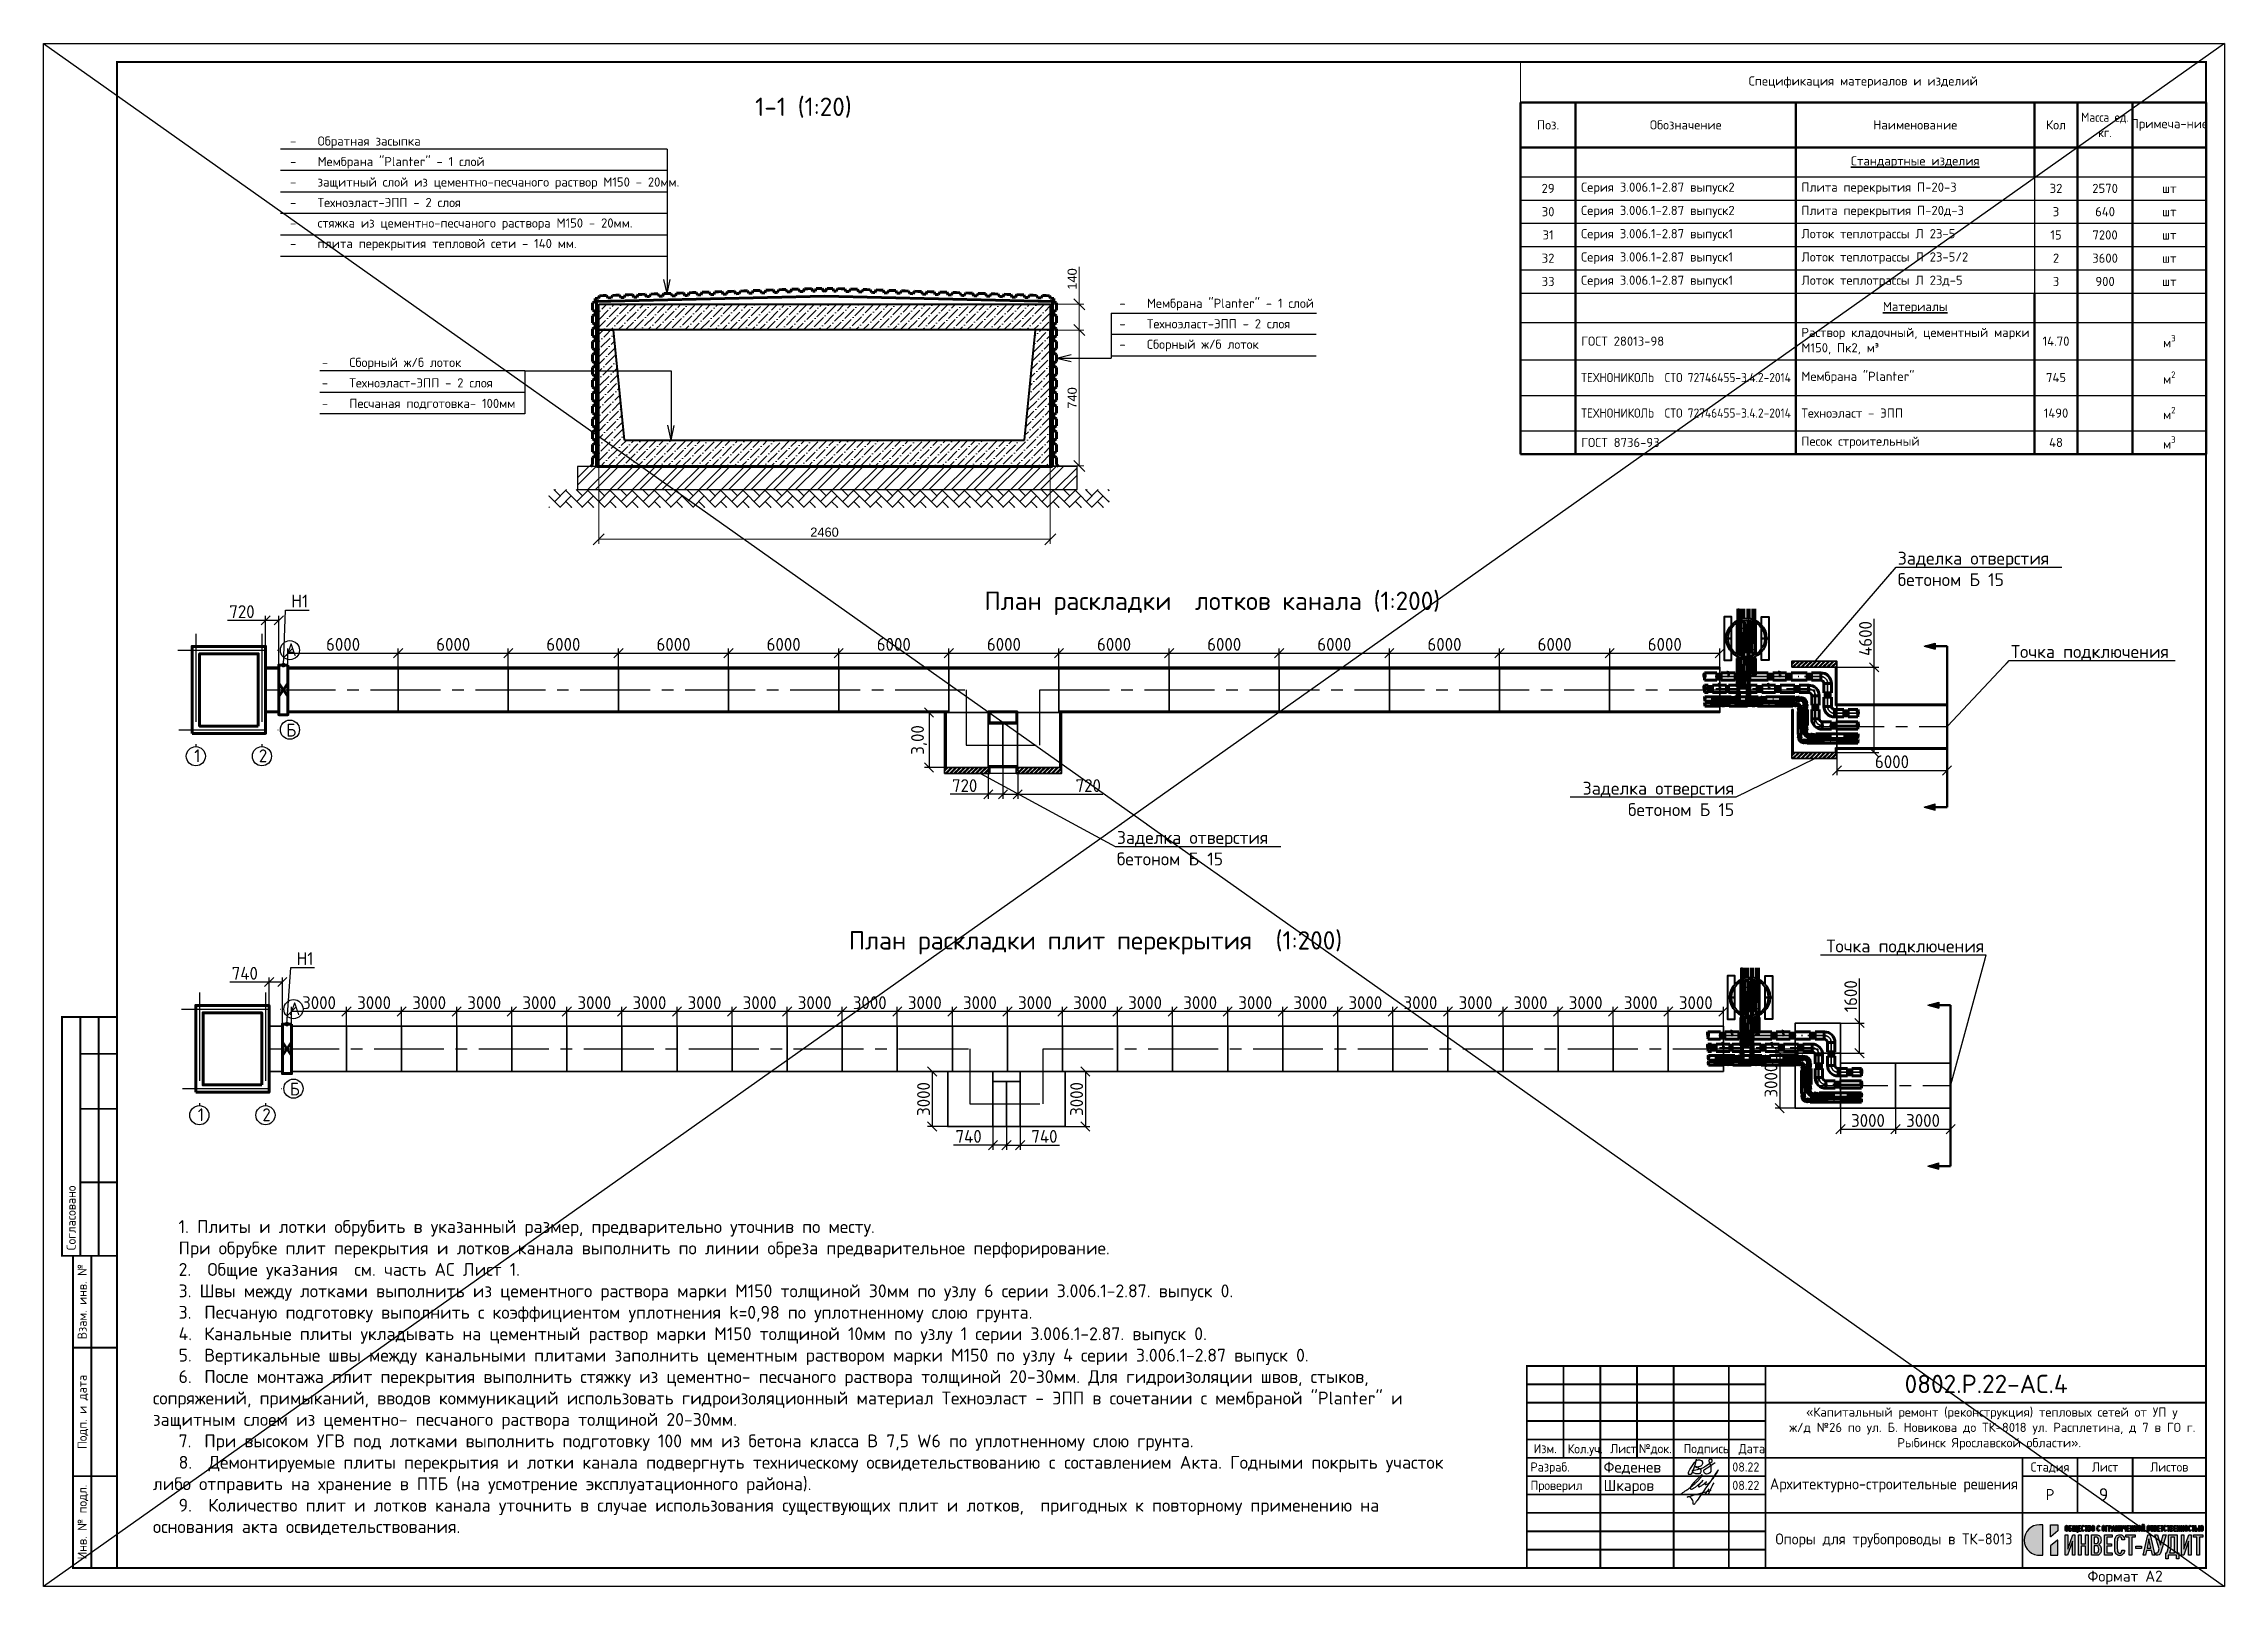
# Model space of a CAD drawing. Header units: millimetres. Extents: x 1601 to 14530, y 1157 to 12625.
# Drawn here: x 11414 to 12008, y 2831 to 3251 of the extents above; entities that cross this region are included whole.
import ezdxf
from ezdxf import colors
from ezdxf.entities.mleader import LeaderData, LeaderLine
from ezdxf.enums import TextEntityAlignment as Align
from ezdxf.math import Vec2, Vec3

# ---------------------------------------------------------------- set-up
doc = ezdxf.new("R2010")
doc.units = ezdxf.units.MM
for name, pattern in [('ACAD_ISO04W100', [30, 24, -3, 0, -3]), ('ACAD_ISO10W100', [18.5, 12, -3, 0.5, -3]), ('осевая2', [28.575, 19.05, -3.175, 3.175, -3.175])]:
    doc.linetypes.add(name, pattern=pattern)
for name, color, linetype, lineweight in [('2 Рамка обычные', 1, 'Continuous', 60), ('9 Размеры на геодезии', 5, 'Continuous', 40), ('Объекты проект.', 1, 'Continuous', 80), ('Осевая', 2, 'осевая2', 30), ('Основной', 1, 'Continuous', 60), ('Размер 3.5', 250, 'Continuous', 35), ('Размерный', 4, 'Continuous', 30), ('Размеры на геодезии', 5, 'Continuous', 25), ('Размеры на чертеже', 250, 'Continuous', 25), ('таблица', 250, 'Continuous', 35), ('Тонкие', 5, 'Continuous', 30), ('шриховка', 251, 'ACAD_ISO04W100', 15)]:
    doc.layers.add(name, color=color, linetype=linetype, lineweight=lineweight)
doc.layers.add('рамка', color=7, linetype='Continuous')
doc.styles.add('-ISOCPEUR-', font='isocpeur.TTF')
doc.styles.add('GOST', font='GOST Common.ttf')
doc.styles.get("Standard").update_dxf_attribs({"font": 'GOST Common.ttf'})
doc.styles.add('СГЕНЕРИР_СТИЛЬ_1', font='arial.ttf')
doc.dimstyles.new('М 1 к 20', dxfattribs={"dimtxt": 3.5, "dimasz": 3, "dimexe": 1.25, "dimexo": 0, "dimtad": 1, "dimdec": 0, "dimlfac": 20, "dimzin": 0, "dimdsep": 46, "dimtxsty": 'GOST', "dimblk": 'OBLIQUE', "dimcen": 5, "dimadec": 8, "dimazin": 0, "dimtfac": 1, "dimtdec": 0, "dimtmove": 0, "dimatfit": 3, "dimldrblk": 'NONE', "dimfxl": 1.25, "dimtolj": 1, "dimtzin": 0, "dimlwd": 20, "dimlwe": 20, "dimarcsym": 1})
doc.dimstyles.new('М 1 к 200', dxfattribs={"dimtxt": 3.5, "dimasz": 2.5, "dimexe": 1.25, "dimexo": 0, "dimtad": 1, "dimlfac": 0.2, "dimrnd": 0.1, "dimzin": 1, "dimtxsty": 'GOST', "dimblk": 'OBLIQUE', "dimcen": 2.5, "dimclrd": 256, "dimclre": 256, "dimclrt": 256, "dimadec": 0, "dimazin": 2, "dimtfac": 1, "dimtmove": 0, "dimatfit": 3, "dimldrblk": 'NONE', "dimfxl": 1.25, "dimlwd": -1, "dimlwe": -1, "dimarcsym": 0})
pattern_1 = [(45, (-5955.2925, -1907.5019), (0.152215341, 0.558122918), [0.71755, -0.14351, 0, -0.14351])]
pattern_2 = [(45, (-5904.34743, -1568.37626), (0.1522153413, 0.558122918), [0.71755, -0.14351, 0, -0.14351])]
pattern_3 = [(315, (9777.2064, 9024.18965), (0.558122918, -0.152215341), [0.71755, -0.14351, 0, -0.14351])]

msp = doc.modelspace()

# ---------------------------------------------------------------- texts
at = {"style": 'GOST'}
msp.add_text('Согласовано', height=2.5, rotation=90, dxfattribs=at).set_placement((11421.1464, 2922.4949), align=Align.MIDDLE_LEFT)
for s, p in [('Взам. инв. №', (11424.1464, 2908.4949)), ('Подп. и дата', (11424.1464, 2878.4949)), ('Инв. № подл.', (11424.1464, 2848.4949))]:
    msp.add_text(s, height=2.5, rotation=90, dxfattribs=at).set_placement(p, align=Align.MIDDLE_CENTER)
for s, height, p in [('Изм.', 2.5, (11822.6464, 2868.4949)), ('Кол.уч.', 2.5, (11833.5361, 2868.4455)), ('Лист', 2.5, (11843.9507, 2868.4949)), ('№док.', 2.5, (11852.6464, 2868.4949)), ('Подпись', 2.5, (11866.5277, 2868.4949)), ('Дата', 2.5, (11878.9546, 2868.4949)), ('Стадия', 2.5, (11960.1464, 2863.4949)), ('Лист', 2.5, (11975.1464, 2863.4949)), ('Листов', 2.5, (11992.6464, 2863.4949)), ('Р', 3, (11960.1464, 2855.9949)), ('Р', 3, (11960.1464, 2855.9949))]:
    msp.add_text(s, height=height, dxfattribs=at).set_placement(p, align=Align.MIDDLE_CENTER)
for s, p in [('Разраб.', (11818.6464, 2863.4949)), ('Проверил', (11818.6464, 2858.4949))]:
    msp.add_text(s, height=2.5, dxfattribs=at).set_placement(p, align=Align.MIDDLE_LEFT)
at = {"char_height": 2.5, "attachment_point": 1, "line_spacing_factor": 1.338662, "style": '-ISOCPEUR-'}
for s, insert, width in [('\\pi-7.5,l10,t10;-^IОбратная засыпка\\P-^IМембрана "Planter" - 1 слой\\P-^Iзащитный слой из цементно-песчаного раствор М150 - 20мм.\\P-^IТехноэласт-ЭПП - 2 слоя\\P-^Iстяжка из цементно-песчаного раствора М150 - 20мм.\\P-^Iплита перекрытия тепловой сети - 140 мм.', (11478.2739, 3225.7263), 106.966733), ('\\pi-7.5,l10,t10;-^IМембрана "Planter" - 1 слой\\P-^IТехноэласт-ЭПП - 2 слоя\\P-^IСборный ж/б лоток ', (11704.1651, 3181.5537), 56.394719), ('\\pi-7.5,l10,t10;-^IСборный ж/б лоток \\P-^IТехноэласт-ЭПП - 2 слоя\\P-^IПесчаная подготовка- 100мм', (11486.9296, 3165.4599), 56.394719)]:
    msp.add_mtext(s, dxfattribs=dict(at, insert=insert, width=width))
at = {"color": 7, "char_height": 3.5}
for s, insert, attachment_point in [('\\pi0.0565;{\\C0;А}', (11479.495, 3087.7406), 1), ('\\pi0.2315;{\\C0;Б}', (11479.495, 3062.3537), 7), ('{\\C0;1}', (11456.3485, 3058.8614), 3), ('\\pi0.4065;{\\C0;2}', (11471.8681, 3058.8614), 1), ('\\pi0.0565;{\\C0;А}', (11480.4574, 2990.0188), 1), ('\\pi0.2315;{\\C0;Б}', (11480.4574, 2964.6319), 7), ('{\\C0;1}', (11457.3109, 2961.1396), 3), ('\\pi0.4065;{\\C0;2}', (11472.8306, 2961.1396), 1)]:
    msp.add_mtext_dynamic_manual_height_columns(s, width=2.562996, gutter_width=2.5, heights=[0], dxfattribs=dict(at, insert=insert, attachment_point=attachment_point))
for s, insert, char_height, width, attachment_point, style in [('\\pi5.49715;{\\C7;«Капитальный ремонт (реконструкция) тепловых сетей от УП у \\P\\pi0.95192;ж/д №26 по ул. Б. Новикова до ТК-8018 ул. Расплетина, д 7 в ГО г. \\P\\pi30.38942;Рыбинск Ярославской области».}', (11888.1961, 2879.6917), 2.5, 110.528844, 1, '-ISOCPEUR-'), ('Архитектурно-строительные решения', (11917.6464, 2858.4949), 3, 70, 5, 'GOST'), ('Опоры для трубопроводы в ТК-8013', (11917.6464, 2843.4949), 3, 70, 5, 'GOST')]:
    msp.add_mtext(s, dxfattribs=dict(insert=insert, char_height=char_height, width=width, attachment_point=attachment_point, style=style))
at = {"color": 18, "lineweight": 15, "true_color": 0x000000, "char_height": 2.5, "width": 15.380791, "attachment_point": 1}
for insert in [(11873.597, 2864.7408), (11873.597, 2859.7408)]:
    msp.add_mtext('08.22', dxfattribs=dict(at, insert=insert))
at = {"layer": 'Размер 3.5', "color": 18, "true_color": 0x000000, "style": '-ISOCPEUR-'}
for s, p in [('1-1 (1:20)', (11607.4524, 3231.3073)), ('План раскладки  лотков канала (1:200)', (11669.9015, 3096.7985)), ('План раскладки плит перекрытия  (1:200)', (11632.9583, 3004.3694))]:
    msp.add_text(s, height=5, dxfattribs=at).set_placement(p)
at = {"layer": 'Размер 3.5', "color": 4, "lineweight": 30, "insert": (11443.418, 2930.6922), "char_height": 3.5, "attachment_point": 1, "style": '-ISOCPEUR-'}
msp.add_mtext_dynamic_manual_height_columns('\\pi7;{\\C0;1. Плиты и лотки обрубить в указанный размер, предварительно уточнив по месту.\\PПри обрубке плит перекрытия и лотков канала выполнить по линии обреза предварительное перфорирование.\\P2.  Общие указания  см. часть АС Лист 1.\\P3. Швы между лотками выполнить из цементного раствора марки М150 толщиной 30мм по узлу 6 серии 3.006.1-2.87. выпуск 0.\\P3.^IПесчаную подготовку выполнить с коэффициентом уплотнения k=0,98 по уплотненному слою грунта. \\P4.^IКанальные плиты укладывать на цементный раствор марки М150 толщиной 10мм по узлу 1 серии 3.006.1-2.87. выпуск 0.\\P5.^IВертикальные швы между канальными плитами заполнить цементным раствором марки М150 по узлу 4 серии 3.006.1-2.87 выпуск 0.\\P\\H0.99964x;\\C7;6.^IПосле монтажа плит перекрытия выполнить\\H1.0003x;\\C0; стяжку из цементно- песчаного раствора толщиной 20-30мм. \\H1.00006x;\\C7;Для гидроизоляции швов, стыков, сопряжений, примыканий, вводов коммуникаций использовать гидроизоляционный материал Техноэласт - ЭПП в сочетании с мембраной "Planter" \\H0.99994x;\\C0;и защитным слоем из цементно- песчаного раствора толщиной 20-30мм.\\P\\H1.00006x;7.^IПри высоком УГВ под лотками выполнить подготовку 100 мм из бетона класса В 7,5 W6 по уплотненному слою грунта.\\P8.  Демонтируемые плиты перекрытия и лотки канала подвергнуть техническому освидетельствованию c составлением Акта. Годными покрыть участок либо отправить на хранение в ПТБ (на усмотрение эксплуатационного района).\\P9.  Количество плит и лотков канала уточнить в случае использования существующих плит и лотков,  пригодных к повторному применению на основания акта освидетельствования.}', width=356.270342, gutter_width=12.5, heights=[0], dxfattribs=at)
at = {"layer": 'Размерный', "color": 0, "style": '-ISOCPEUR-'}
for s, height, p in [('Феденев', 3, (11838.5515, 2861.9721)), ('Шкаров', 3, (11838.5515, 2856.9721)), ('9', 3.5, (11973.4534, 2854.2219)), ('Формат А2', 3, (11970.3541, 2832.2874))]:
    msp.add_text(s, height=height, dxfattribs=at).set_placement(p)
at = {"layer": 'Размерный', "color": 7, "lineweight": 30, "insert": (11845.0469, 2888.6051), "char_height": 5, "width": 185, "attachment_point": 1, "style": '-ISOCPEUR-'}
msp.add_mtext('\\pi65.5,l10;0802.Р.22-АС.4', dxfattribs=at)

# ---------------------------------------------------------------- blocks, each defined once
blk = doc.blocks.new('*T198')
at = {"layer": 'Defpoints', "color": 8, "linetype": 'ByBlock', "lineweight": 0, "transparency": 16777216}
for p, q in [((0, 0), (186.71, 0)), ((0, 0), (0, -11)), ((186.71, 0), (186.71, -11))]:
    blk.add_line(p, q, dxfattribs=at)
at = {"layer": 'таблица', "color": 0, "lineweight": 50, "transparency": 16777216}
for p, q in [((0, -11), (186.71, -11)), ((0, -11), (0, -106.75)), ((15, -11), (15, -70.91)), ((75, -11), (75, -31.25)), ((140, -11), (140, -31.25)), ((151.71, -11), (151.71, -31.25)), ((166.71, -11), (166.71, -31.25)), ((186.71, -11), (186.71, -31.25)), ((0, -23.25), (186.71, -23.25)), ((151.71, -37.58), (151.71, -62.91)), ((166.71, -62.91), (166.71, -106.75)), ((186.71, -62.91), (186.71, -106.75)), ((15, -81.08), (15, -106.75)), ((0, -106.75), (15, -106.75)), ((166.71, -106.75), (186.71, -106.75))]:
    blk.add_line(p, q, dxfattribs=at)
at = {"layer": 'таблица', "color": 0, "lineweight": 25, "transparency": 16777216}
for p, q in [((0, -31.25), (15, -31.25)), ((140, -31.25), (151.71, -31.25)), ((0, -37.58), (15, -37.58)), ((140, -37.58), (151.71, -37.58)), ((0, -43.91), (15, -43.91)), ((140, -43.91), (151.71, -43.91)), ((0, -50.25), (15, -50.25)), ((140, -50.25), (151.71, -50.25)), ((0, -56.58), (15, -56.58)), ((140, -56.58), (151.71, -56.58)), ((0, -62.91), (15, -62.91)), ((140, -62.91), (151.71, -62.91)), ((0, -70.91), (15, -70.91)), ((166.71, -70.91), (186.71, -70.91)), ((0, -81.08), (15, -81.08)), ((166.71, -81.08), (186.71, -81.08)), ((0, -90.75), (15, -90.75)), ((166.71, -90.75), (186.71, -90.75)), ((0, -100.41), (15, -100.41)), ((166.71, -100.41), (186.71, -100.41))]:
    blk.add_line(p, q, dxfattribs=at)
at = {"layer": 'таблица', "color": 0, "linetype": 'ByBlock', "lineweight": 25, "transparency": 16777216}
for p, q in [((15, -31.25), (140, -31.25)), ((151.71, -31.25), (186.71, -31.25)), ((15, -37.58), (140, -37.58)), ((151.71, -37.58), (186.71, -37.58)), ((15, -43.91), (140, -43.91)), ((151.71, -43.91), (186.71, -43.91)), ((15, -50.25), (140, -50.25)), ((151.71, -50.25), (186.71, -50.25)), ((15, -56.58), (140, -56.58)), ((151.71, -56.58), (186.71, -56.58)), ((15, -62.91), (140, -62.91)), ((151.71, -62.91), (166.71, -62.91)), ((15, -70.91), (166.71, -70.91)), ((15, -81.08), (166.71, -81.08)), ((15, -90.75), (166.71, -90.75)), ((15, -100.41), (166.71, -100.41))]:
    blk.add_line(p, q, dxfattribs=at)
at = {"layer": 'таблица', "color": 0, "linetype": 'ByBlock', "lineweight": 50, "transparency": 16777216}
for p, q in [((75, -31.25), (75, -106.75)), ((151.71, -31.25), (151.71, -37.58)), ((166.71, -31.25), (166.71, -62.91)), ((186.71, -31.25), (186.71, -62.91)), ((140, -62.91), (140, -106.75)), ((151.71, -62.91), (151.71, -106.75)), ((15, -70.91), (15, -81.08)), ((15, -106.75), (166.71, -106.75))]:
    blk.add_line(p, q, dxfattribs=at)
at = {"layer": 'таблица', "color": 0, "linetype": 'ByBlock', "lineweight": -2, "transparency": 16777216}
for p, q in [((140, -31.25), (140, -62.91)), ((166.71, -62.91), (186.71, -62.91))]:
    blk.add_line(p, q, dxfattribs=at)
at = {"layer": 'таблица', "color": 0, "transparency": 16777216, "char_height": 2.5, "style": '-ISOCPEUR-'}
for s, insert, width, attachment_point in [('Спецификация материалов и изделий ', (93.35, -5.5), 183.707, 5), ('29', (7.5, -34.41), 13, 5), ('Серия 3.006.1-2.87 выпуск2', (16.5, -34.41), 57, 4), ('Плита перекрытия П-20-3', (76.5, -34.41), 62, 4), ('2570', (159.21, -34.41), 12, 5), ('шт', (176.71, -34.41), 17, 5), ('30', (7.5, -40.75), 13, 5), ('Серия 3.006.1-2.87 выпуск2', (16.5, -40.75), 57, 4), ('Плита перекрытия П-20д-3', (76.5, -40.75), 62, 4), ('640', (159.21, -40.75), 12, 5), ('шт', (176.71, -40.75), 17, 5), ('31', (7.5, -47.08), 13, 5), ('Серия 3.006.1-2.87 выпуск1', (16.5, -47.08), 57, 4), ('Лоток теплотрассы Л 23-5', (76.5, -47.08), 62, 4), ('15', (145.85, -47.08), 9.707, 5), ('7200', (159.21, -47.08), 12, 5), ('шт', (176.71, -47.08), 17, 5), ('32', (7.5, -53.41), 13, 5), ('Серия 3.006.1-2.87 выпуск1', (16.5, -53.41), 57, 4), ('Лоток теплотрассы Л 23-5/2', (76.5, -53.41), 62, 4), ('3600', (159.21, -53.41), 12, 5), ('шт', (176.71, -53.41), 17, 5), ('33', (7.5, -59.75), 13, 5), ('Серия 3.006.1-2.87 выпуск1', (16.5, -59.75), 57, 4), ('Лоток теплотрассы Л 23д-5', (76.5, -59.75), 62, 4), ('900', (159.21, -59.75), 12, 5), ('шт', (176.71, -59.75), 17, 5), ('ГОСТ 28013-98', (16.5, -76), 57, 4), ('Раствор кладочный, цементный марки М150, Пк2, м³', (76.5, -76), 62, 4), ('14.70', (145.85, -76), 8.707, 5), ('{\\W0.9;ТЕХНОНИКОЛЬ  СТО 72746455-3.4.2-2014 }', (16.5, -85.91), 57, 4), ('Мембрана "Planter"', (76.5, -85.91), 62, 4), ('745', (145.85, -85.91), 8.707, 5), ('{\\W0.9;ТЕХНОНИКОЛЬ  СТО 72746455-3.4.2-2014 }', (16.5, -95.58), 57, 4), ('Техноэласт - ЭПП', (76.5, -95.58), 62, 4), ('1490', (145.85, -95.58), 8.707, 5), ('ГОСТ 8736-93', (16.5, -103.58), 57, 4), ('Песок строительный', (76.5, -103.58), 62, 4), ('48', (145.85, -103.58), 8.707, 5)]:
    blk.add_mtext(s, dxfattribs=dict(at, insert=insert, width=width, attachment_point=attachment_point))
at = {"layer": 'таблица', "color": 7, "transparency": 16777216, "char_height": 2.5, "attachment_point": 5, "style": '-ISOCPEUR-'}
for s, insert, width in [('Поз.', (7.5, -17.12), 12), ('Обозначение', (45, -17.12), 57), ('Наименование', (107.5, -17.12), 62), ('Кол', (145.85, -17.12), 9.707), ('{\\W0.9;Масса ед. кг.}', (159.21, -17.12), 13), ('Примеча-ние', (176.71, -17.12), 17), ('{\\LСтандартные изделия}', (107.5, -27.25), 65), ('32', (145.85, -34.41), 9.707), ('3', (145.85, -40.75), 9.707), ('2', (145.85, -53.41), 9.707), ('3', (145.85, -59.75), 9.707), ('{\\LМатериалы}', (107.5, -66.91), 62), ('\\A1;м{\\H0.7x;\\S3^ ;}', (176.71, -76), 17), ('\\A1;м{\\H0.7x;\\S2^ ;}', (176.71, -85.91), 17), ('\\A1;м{\\H0.7x;\\S2^ ;}', (176.71, -95.58), 17), ('\\A1;м{\\H0.7x;\\S3^ ;}', (176.71, -103.58), 17)]:
    blk.add_mtext(s, dxfattribs=dict(at, insert=insert, width=width))
blk = doc.blocks.new('Лоток')
at = {"layer": 'шриховка'}
h = blk.add_hatch(dxfattribs=at)
h.set_pattern_fill('ANSI36', color=256, scale=0.0904)
h.set_pattern_definition(pattern_1)
h.paths.add_polyline_path([(30, 5.75), (30, 6.15), (0, 6.15), (0, 5.75)])
h = blk.add_hatch(dxfattribs=at)
h.set_pattern_fill('ANSI36', color=256, scale=0.0904)
h.set_pattern_definition(pattern_1)
h.paths.add_polyline_path([(30, -6.15), (30, -5.75), (0, -5.75), (0, -6.15)])
blk.add_lwpolyline([(0, -5.75), (30, -5.75), (30, -6.15), (0, -6.15)], close=True)
at = {"layer": 'таблица'}
for p, q in [((30, 5.75), (0, 5.75)), ((30, -5.75), (0, -5.75))]:
    blk.add_line(p, q, dxfattribs=at)
blk.add_lwpolyline([(30, 6.15), (0, 6.15), (0, -6.15), (30, -6.15)], close=True, dxfattribs=at)
blk = doc.blocks.new('_DotSmall')
at = {"color": 0, "linetype": 'ByBlock', "const_width": 0.5}
blk.add_lwpolyline([(-0.0625, 0, 1), (0.0625, 0, 1)], format="xyb", close=True, dxfattribs=at)
blk = doc.blocks.new('_Oblique')
at = {"color": 0, "linetype": 'ByBlock', "lineweight": -2}
blk.add_line((-0.5, -0.5), (0.5, 0.5), dxfattribs=at)
blk = doc.blocks.new('*D256')
at = {"transparency": 16777216}
for p, q in [((11480.21, 3081.2), (11480.21, 3086.32)), ((11480.21, 3085.07), (11510.21, 3085.07)), ((11510.21, 3081.2), (11510.21, 3086.32))]:
    blk.add_line(p, q, dxfattribs=at)
at = {"layer": 'Defpoints', "color": 0, "transparency": 16777216}
for p in [(11510.21, 3085.07), (11480.21, 3081.2), (11510.21, 3081.2)]:
    blk.add_point(p, dxfattribs=at)
at = {"transparency": 16777216, "xscale": 2.5, "yscale": 2.5, "zscale": 2.5, "rotation": 180}
blk.add_blockref('_Oblique', (11480.21, 3085.07), dxfattribs=at)
at = {"transparency": 16777216, "xscale": 2.5, "yscale": 2.5, "zscale": 2.5}
blk.add_blockref('_Oblique', (11510.21, 3085.07), dxfattribs=at)
at = {"transparency": 16777216, "insert": (11495.21, 3087.45), "char_height": 3.5, "attachment_point": 5, "style": 'GOST'}
blk.add_mtext('6000', dxfattribs=at)
blk = doc.blocks.new('_None')
blk = doc.blocks.new('*D257')
at = {"transparency": 16777216}
for p, q in [((11510.21, 3081.2), (11510.21, 3086.32)), ((11510.21, 3085.07), (11540.21, 3085.07)), ((11540.21, 3081.2), (11540.21, 3086.32))]:
    blk.add_line(p, q, dxfattribs=at)
at = {"layer": 'Defpoints', "color": 0, "transparency": 16777216}
for p in [(11540.21, 3085.07), (11510.21, 3081.2), (11540.21, 3081.2)]:
    blk.add_point(p, dxfattribs=at)
at = {"transparency": 16777216, "xscale": 2.5, "yscale": 2.5, "zscale": 2.5, "rotation": 180}
blk.add_blockref('_Oblique', (11510.21, 3085.07), dxfattribs=at)
at = {"transparency": 16777216, "xscale": 2.5, "yscale": 2.5, "zscale": 2.5}
blk.add_blockref('_Oblique', (11540.21, 3085.07), dxfattribs=at)
at = {"transparency": 16777216, "insert": (11525.21, 3087.45), "char_height": 3.5, "attachment_point": 5, "style": 'GOST'}
blk.add_mtext('6000', dxfattribs=at)
blk = doc.blocks.new('*D258')
at = {"transparency": 16777216}
for p, q in [((11540.21, 3081.2), (11540.21, 3086.32)), ((11540.21, 3085.07), (11570.21, 3085.07)), ((11570.21, 3081.2), (11570.21, 3086.32))]:
    blk.add_line(p, q, dxfattribs=at)
at = {"layer": 'Defpoints', "color": 0, "transparency": 16777216}
for p in [(11570.21, 3085.07), (11540.21, 3081.2), (11570.21, 3081.2)]:
    blk.add_point(p, dxfattribs=at)
at = {"transparency": 16777216, "xscale": 2.5, "yscale": 2.5, "zscale": 2.5, "rotation": 180}
blk.add_blockref('_Oblique', (11540.21, 3085.07), dxfattribs=at)
at = {"transparency": 16777216, "xscale": 2.5, "yscale": 2.5, "zscale": 2.5}
blk.add_blockref('_Oblique', (11570.21, 3085.07), dxfattribs=at)
at = {"transparency": 16777216, "insert": (11555.21, 3087.45), "char_height": 3.5, "attachment_point": 5, "style": 'GOST'}
blk.add_mtext('6000', dxfattribs=at)
blk = doc.blocks.new('*D259')
at = {"transparency": 16777216}
for p, q in [((11570.21, 3081.2), (11570.21, 3086.32)), ((11570.21, 3085.07), (11600.21, 3085.07)), ((11600.21, 3081.2), (11600.21, 3086.32))]:
    blk.add_line(p, q, dxfattribs=at)
at = {"layer": 'Defpoints', "color": 0, "transparency": 16777216}
for p in [(11600.21, 3085.07), (11570.21, 3081.2), (11600.21, 3081.2)]:
    blk.add_point(p, dxfattribs=at)
at = {"transparency": 16777216, "xscale": 2.5, "yscale": 2.5, "zscale": 2.5, "rotation": 180}
blk.add_blockref('_Oblique', (11570.21, 3085.07), dxfattribs=at)
at = {"transparency": 16777216, "xscale": 2.5, "yscale": 2.5, "zscale": 2.5}
blk.add_blockref('_Oblique', (11600.21, 3085.07), dxfattribs=at)
at = {"transparency": 16777216, "insert": (11585.21, 3087.45), "char_height": 3.5, "attachment_point": 5, "style": 'GOST'}
blk.add_mtext('6000', dxfattribs=at)
blk = doc.blocks.new('*D260')
at = {"transparency": 16777216}
for p, q in [((11600.21, 3081.2), (11600.21, 3086.32)), ((11600.21, 3085.07), (11630.21, 3085.07)), ((11630.21, 3081.2), (11630.21, 3086.32))]:
    blk.add_line(p, q, dxfattribs=at)
at = {"layer": 'Defpoints', "color": 0, "transparency": 16777216}
for p in [(11630.21, 3085.07), (11600.21, 3081.2), (11630.21, 3081.2)]:
    blk.add_point(p, dxfattribs=at)
at = {"transparency": 16777216, "xscale": 2.5, "yscale": 2.5, "zscale": 2.5, "rotation": 180}
blk.add_blockref('_Oblique', (11600.21, 3085.07), dxfattribs=at)
at = {"transparency": 16777216, "xscale": 2.5, "yscale": 2.5, "zscale": 2.5}
blk.add_blockref('_Oblique', (11630.21, 3085.07), dxfattribs=at)
at = {"transparency": 16777216, "insert": (11615.21, 3087.45), "char_height": 3.5, "attachment_point": 5, "style": 'GOST'}
blk.add_mtext('6000', dxfattribs=at)
blk = doc.blocks.new('*D261')
at = {"transparency": 16777216}
for p, q in [((11630.21, 3081.2), (11630.21, 3086.32)), ((11630.21, 3085.07), (11660.21, 3085.07)), ((11660.21, 3081.2), (11660.21, 3086.32))]:
    blk.add_line(p, q, dxfattribs=at)
at = {"layer": 'Defpoints', "color": 0, "transparency": 16777216}
for p in [(11660.21, 3085.07), (11630.21, 3081.2), (11660.21, 3081.2)]:
    blk.add_point(p, dxfattribs=at)
at = {"transparency": 16777216, "xscale": 2.5, "yscale": 2.5, "zscale": 2.5, "rotation": 180}
blk.add_blockref('_Oblique', (11630.21, 3085.07), dxfattribs=at)
at = {"transparency": 16777216, "xscale": 2.5, "yscale": 2.5, "zscale": 2.5}
blk.add_blockref('_Oblique', (11660.21, 3085.07), dxfattribs=at)
at = {"transparency": 16777216, "insert": (11645.21, 3087.45), "char_height": 3.5, "attachment_point": 5, "style": 'GOST'}
blk.add_mtext('6000', dxfattribs=at)
blk = doc.blocks.new('*D262')
at = {"transparency": 16777216}
for p, q in [((11660.21, 3081.2), (11660.21, 3086.32)), ((11660.21, 3085.07), (11690.21, 3085.07)), ((11690.21, 3081.2), (11690.21, 3086.32))]:
    blk.add_line(p, q, dxfattribs=at)
at = {"layer": 'Defpoints', "color": 0, "transparency": 16777216}
for p in [(11690.21, 3085.07), (11660.21, 3081.2), (11690.21, 3081.2)]:
    blk.add_point(p, dxfattribs=at)
at = {"transparency": 16777216, "xscale": 2.5, "yscale": 2.5, "zscale": 2.5, "rotation": 180}
blk.add_blockref('_Oblique', (11660.21, 3085.07), dxfattribs=at)
at = {"transparency": 16777216, "xscale": 2.5, "yscale": 2.5, "zscale": 2.5}
blk.add_blockref('_Oblique', (11690.21, 3085.07), dxfattribs=at)
at = {"transparency": 16777216, "insert": (11675.21, 3087.45), "char_height": 3.5, "attachment_point": 5, "style": 'GOST'}
blk.add_mtext('6000', dxfattribs=at)
blk = doc.blocks.new('*D263')
at = {"transparency": 16777216}
for p, q in [((11690.21, 3081.2), (11690.21, 3086.32)), ((11690.21, 3085.07), (11720.21, 3085.07)), ((11720.21, 3081.2), (11720.21, 3086.32))]:
    blk.add_line(p, q, dxfattribs=at)
at = {"layer": 'Defpoints', "color": 0, "transparency": 16777216}
for p in [(11720.21, 3085.07), (11690.21, 3081.2), (11720.21, 3081.2)]:
    blk.add_point(p, dxfattribs=at)
at = {"transparency": 16777216, "xscale": 2.5, "yscale": 2.5, "zscale": 2.5, "rotation": 180}
blk.add_blockref('_Oblique', (11690.21, 3085.07), dxfattribs=at)
at = {"transparency": 16777216, "xscale": 2.5, "yscale": 2.5, "zscale": 2.5}
blk.add_blockref('_Oblique', (11720.21, 3085.07), dxfattribs=at)
at = {"transparency": 16777216, "insert": (11705.21, 3087.45), "char_height": 3.5, "attachment_point": 5, "style": 'GOST'}
blk.add_mtext('6000', dxfattribs=at)
blk = doc.blocks.new('*D264')
at = {"transparency": 16777216}
for p, q in [((11720.21, 3081.2), (11720.21, 3086.32)), ((11720.21, 3085.07), (11750.21, 3085.07)), ((11750.21, 3081.2), (11750.21, 3086.32))]:
    blk.add_line(p, q, dxfattribs=at)
at = {"layer": 'Defpoints', "color": 0, "transparency": 16777216}
for p in [(11750.21, 3085.07), (11720.21, 3081.2), (11750.21, 3081.2)]:
    blk.add_point(p, dxfattribs=at)
at = {"transparency": 16777216, "xscale": 2.5, "yscale": 2.5, "zscale": 2.5, "rotation": 180}
blk.add_blockref('_Oblique', (11720.21, 3085.07), dxfattribs=at)
at = {"transparency": 16777216, "xscale": 2.5, "yscale": 2.5, "zscale": 2.5}
blk.add_blockref('_Oblique', (11750.21, 3085.07), dxfattribs=at)
at = {"transparency": 16777216, "insert": (11735.21, 3087.45), "char_height": 3.5, "attachment_point": 5, "style": 'GOST'}
blk.add_mtext('6000', dxfattribs=at)
blk = doc.blocks.new('*D265')
at = {"transparency": 16777216}
for p, q in [((11750.21, 3081.2), (11750.21, 3086.32)), ((11750.21, 3085.07), (11780.21, 3085.07)), ((11780.21, 3081.2), (11780.21, 3086.32))]:
    blk.add_line(p, q, dxfattribs=at)
at = {"layer": 'Defpoints', "color": 0, "transparency": 16777216}
for p in [(11780.21, 3085.07), (11750.21, 3081.2), (11780.21, 3081.2)]:
    blk.add_point(p, dxfattribs=at)
at = {"transparency": 16777216, "xscale": 2.5, "yscale": 2.5, "zscale": 2.5, "rotation": 180}
blk.add_blockref('_Oblique', (11750.21, 3085.07), dxfattribs=at)
at = {"transparency": 16777216, "xscale": 2.5, "yscale": 2.5, "zscale": 2.5}
blk.add_blockref('_Oblique', (11780.21, 3085.07), dxfattribs=at)
at = {"transparency": 16777216, "insert": (11765.21, 3087.45), "char_height": 3.5, "attachment_point": 5, "style": 'GOST'}
blk.add_mtext('6000', dxfattribs=at)
blk = doc.blocks.new('*D266')
at = {"transparency": 16777216}
for p, q in [((11780.21, 3081.2), (11780.21, 3086.32)), ((11780.21, 3085.07), (11810.21, 3085.07)), ((11810.21, 3081.2), (11810.21, 3086.32))]:
    blk.add_line(p, q, dxfattribs=at)
at = {"layer": 'Defpoints', "color": 0, "transparency": 16777216}
for p in [(11810.21, 3085.07), (11780.21, 3081.2), (11810.21, 3081.2)]:
    blk.add_point(p, dxfattribs=at)
at = {"transparency": 16777216, "xscale": 2.5, "yscale": 2.5, "zscale": 2.5, "rotation": 180}
blk.add_blockref('_Oblique', (11780.21, 3085.07), dxfattribs=at)
at = {"transparency": 16777216, "xscale": 2.5, "yscale": 2.5, "zscale": 2.5}
blk.add_blockref('_Oblique', (11810.21, 3085.07), dxfattribs=at)
at = {"transparency": 16777216, "insert": (11795.21, 3087.45), "char_height": 3.5, "attachment_point": 5, "style": 'GOST'}
blk.add_mtext('6000', dxfattribs=at)
blk = doc.blocks.new('*D267')
at = {"transparency": 16777216}
for p, q in [((11810.21, 3081.2), (11810.21, 3086.32)), ((11810.21, 3085.07), (11840.21, 3085.07)), ((11840.21, 3081.2), (11840.21, 3086.32))]:
    blk.add_line(p, q, dxfattribs=at)
at = {"layer": 'Defpoints', "color": 0, "transparency": 16777216}
for p in [(11840.21, 3085.07), (11810.21, 3081.2), (11840.21, 3081.2)]:
    blk.add_point(p, dxfattribs=at)
at = {"transparency": 16777216, "xscale": 2.5, "yscale": 2.5, "zscale": 2.5, "rotation": 180}
blk.add_blockref('_Oblique', (11810.21, 3085.07), dxfattribs=at)
at = {"transparency": 16777216, "xscale": 2.5, "yscale": 2.5, "zscale": 2.5}
blk.add_blockref('_Oblique', (11840.21, 3085.07), dxfattribs=at)
at = {"transparency": 16777216, "insert": (11825.21, 3087.45), "char_height": 3.5, "attachment_point": 5, "style": 'GOST'}
blk.add_mtext('6000', dxfattribs=at)
blk = doc.blocks.new('*D268')
at = {"transparency": 16777216}
for p, q in [((11840.21, 3081.2), (11840.21, 3086.32)), ((11840.21, 3085.07), (11870.21, 3085.07)), ((11870.21, 3081.2), (11870.21, 3086.32))]:
    blk.add_line(p, q, dxfattribs=at)
at = {"layer": 'Defpoints', "color": 0, "transparency": 16777216}
for p in [(11870.21, 3085.07), (11840.21, 3081.2), (11870.21, 3081.2)]:
    blk.add_point(p, dxfattribs=at)
at = {"transparency": 16777216, "xscale": 2.5, "yscale": 2.5, "zscale": 2.5, "rotation": 180}
blk.add_blockref('_Oblique', (11840.21, 3085.07), dxfattribs=at)
at = {"transparency": 16777216, "xscale": 2.5, "yscale": 2.5, "zscale": 2.5}
blk.add_blockref('_Oblique', (11870.21, 3085.07), dxfattribs=at)
at = {"transparency": 16777216, "insert": (11855.21, 3087.45), "char_height": 3.5, "attachment_point": 5, "style": 'GOST'}
blk.add_mtext('6000', dxfattribs=at)
blk = doc.blocks.new('*D269')
at = {"transparency": 16777216}
for p, q in [((11902.11, 3071.2), (11902.11, 3051.87)), ((11932.11, 3071.2), (11932.11, 3051.87)), ((11902.11, 3053.12), (11932.11, 3053.12))]:
    blk.add_line(p, q, dxfattribs=at)
at = {"layer": 'Defpoints', "color": 0, "transparency": 16777216}
for p in [(11902.11, 3071.2), (11932.11, 3071.2), (11932.11, 3053.12)]:
    blk.add_point(p, dxfattribs=at)
at = {"transparency": 16777216, "xscale": 2.5, "yscale": 2.5, "zscale": 2.5, "rotation": 180}
blk.add_blockref('_Oblique', (11902.11, 3053.12), dxfattribs=at)
at = {"transparency": 16777216, "xscale": 2.5, "yscale": 2.5, "zscale": 2.5}
blk.add_blockref('_Oblique', (11932.11, 3053.12), dxfattribs=at)
at = {"transparency": 16777216, "insert": (11917.11, 3055.49), "char_height": 3.5, "attachment_point": 5, "style": 'GOST'}
blk.add_mtext('6000', dxfattribs=at)
blk = doc.blocks.new('*D270')
at = {"transparency": 16777216}
for p, q in [((11912.26, 3081.2), (11912.26, 3094.4)), ((11902.11, 3081.2), (11913.51, 3081.2)), ((11912.26, 3058.03), (11912.26, 3081.2)), ((11902.11, 3058.03), (11913.51, 3058.03))]:
    blk.add_line(p, q, dxfattribs=at)
at = {"layer": 'Defpoints', "color": 0, "transparency": 16777216}
for p in [(11902.11, 3081.2), (11902.11, 3058.03), (11912.26, 3058.03)]:
    blk.add_point(p, dxfattribs=at)
at = {"transparency": 16777216, "xscale": 2.5, "yscale": 2.5, "zscale": 2.5}
for p, rotation in [((11912.26, 3081.2), 90), ((11912.26, 3058.03), 270)]:
    blk.add_blockref('_Oblique', p, dxfattribs=dict(at, rotation=rotation))
at = {"transparency": 16777216, "insert": (11909.88, 3089.05), "char_height": 3.5, "attachment_point": 5, "rotation": 90, "style": 'GOST'}
blk.add_mtext('4600', dxfattribs=at)
blk = doc.blocks.new('Лого')
h = blk.add_hatch(color=151)
h.set_gradient(color1=(158, 191, 227), color2=(46, 54, 92), tint=1, name='HEMISPHERICAL')
edge = h.paths.add_edge_path()
edge.add_spline(control_points=[(0.35, 0.49), (-0.19, 0.45), (-0.66, 0.87), (-0.66, 1.41), (-0.66, 1.41), (-0.66, 1.92), (-0.24, 2.34), (0.27, 2.34), (0.27, 2.34), (0.27, 2.34), (0.47, 2.34), (0.47, 2.34), (0.47, 2.34), (0.48, 2.34), (0.48, 2.33), (0.48, 2.33), (0.48, 2.33), (0.48, 2.33), (0.48, 0.51), (0.48, 0.51), (0.48, 0.51), (0.48, 0.5), (0.48, 0.49), (0.47, 0.49), (0.47, 0.49), (0.47, 0.49), (0.35, 0.49), (0.35, 0.49), (0.35, 0.49), (0.35, 0.49), (0.35, 0.49), (0.35, 0.49)], knot_values=[0, 0, 0, 0, 0.111111, 0.111111, 0.111111, 0.111211, 0.222222, 0.222222, 0.222222, 0.222322, 0.333333, 0.333333, 0.333333, 0.333433, 0.444444, 0.444444, 0.444444, 0.444544, 0.555556, 0.555556, 0.555556, 0.555656, 0.666667, 0.666667, 0.666667, 0.666767, 0.777778, 0.777778, 0.777778, 0.777878, 1, 1, 1, 1], degree=3, periodic=0)
edge = h.paths.add_edge_path()
edge.add_spline(control_points=[(0.96, 1.6), (0.96, 1.6), (1.39, 1.97), (1.39, 1.97), (1.39, 1.97), (1.39, 1.97), (1.39, 1.97), (1.39, 1.98), (1.39, 1.98), (1.39, 1.98), (1.39, 2.33), (1.39, 2.33), (1.39, 2.33), (1.39, 2.33), (1.38, 2.34), (1.38, 2.34), (1.38, 2.34), (1.38, 2.34), (0.95, 2.34), (0.95, 2.34), (0.95, 2.34), (0.94, 2.34), (0.93, 2.33), (0.93, 2.33), (0.93, 2.33), (0.93, 2.33), (0.93, 1.61), (0.93, 1.61), (0.93, 1.61), (0.93, 1.61), (0.94, 1.6), (0.94, 1.6), (0.94, 1.6), (0.95, 1.6), (0.95, 1.6), (0.96, 1.6)], knot_values=[0, 0, 0, 0, 0.1, 0.1, 0.1, 0.1001, 0.2, 0.2, 0.2, 0.2001, 0.3, 0.3, 0.3, 0.3001, 0.4, 0.4, 0.4, 0.4001, 0.5, 0.5, 0.5, 0.5001, 0.6, 0.6, 0.6, 0.6001, 0.7, 0.7, 0.7, 0.7001, 0.8, 0.8, 0.8, 0.8001, 1, 1, 1, 1], degree=3, periodic=0)
edge = h.paths.add_edge_path()
edge.add_spline(control_points=[(0.94, 1.06), (0.94, 1.06), (1.37, 1.4), (1.37, 1.4), (1.37, 1.4), (1.37, 1.4), (1.38, 1.4), (1.38, 1.4), (1.38, 1.4), (1.39, 1.4), (1.39, 1.4), (1.39, 1.39), (1.39, 1.39), (1.39, 1.39), (1.39, 0.51), (1.39, 0.51), (1.39, 0.51), (1.39, 0.5), (1.38, 0.49), (1.38, 0.49), (1.38, 0.49), (1.38, 0.49), (0.95, 0.49), (0.95, 0.49), (0.95, 0.49), (0.94, 0.49), (0.93, 0.5), (0.93, 0.51), (0.93, 0.51), (0.93, 0.51), (0.93, 1.05), (0.93, 1.05), (0.93, 1.05), (0.93, 1.05), (0.94, 1.06), (0.94, 1.06)], knot_values=[0, 0, 0, 0, 0.1, 0.1, 0.1, 0.1001, 0.2, 0.2, 0.2, 0.2001, 0.3, 0.3, 0.3, 0.3001, 0.4, 0.4, 0.4, 0.4001, 0.5, 0.5, 0.5, 0.5001, 0.6, 0.6, 0.6, 0.6001, 0.7, 0.7, 0.7, 0.7001, 0.8, 0.8, 0.8, 0.8001, 1, 1, 1, 1], degree=3, periodic=0)
at = {"true_color": 0x2e365c}
h = blk.add_hatch(color=159, dxfattribs=at)
h.dxf.hatch_style = 1
edge = h.paths.add_edge_path()
edge.add_spline(control_points=[(10.17, 1.59), (10.17, 1.59), (10.17, 1.73), (10.17, 1.73), (10.17, 1.73), (10.17, 1.73), (9.6, 1.73), (9.6, 1.73), (9.6, 1.73), (9.6, 1.73), (9.6, 1.59), (9.6, 1.59), (9.6, 1.59), (9.6, 1.59), (9.81, 1.59), (9.81, 1.59), (9.81, 1.59), (9.81, 1.59), (9.81, 0.49), (9.81, 0.49), (9.81, 0.49), (9.81, 0.49), (9.96, 0.49), (9.96, 0.49), (9.96, 0.49), (9.96, 0.49), (9.96, 1.59), (9.96, 1.59), (9.96, 1.59), (9.96, 1.59), (10.17, 1.59), (10.17, 1.59)], knot_values=[0, 0, 0, 0, 0.111111, 0.111111, 0.111111, 0.111211, 0.222222, 0.222222, 0.222222, 0.222322, 0.333333, 0.333333, 0.333333, 0.333433, 0.444444, 0.444444, 0.444444, 0.444544, 0.555556, 0.555556, 0.555556, 0.555656, 0.666667, 0.666667, 0.666667, 0.666767, 0.777778, 0.777778, 0.777778, 0.777878, 1, 1, 1, 1], degree=3, periodic=0)
edge = h.paths.add_edge_path()
edge.add_spline(control_points=[(9.46, 0.49), (9.46, 0.49), (9.46, 1.73), (9.46, 1.73), (9.46, 1.73), (9.46, 1.73), (9.32, 1.73), (9.32, 1.73), (9.32, 1.73), (9.32, 1.73), (9.02, 0.87), (9.02, 0.87), (9.02, 0.87), (9.02, 0.87), (9.02, 1.73), (9.02, 1.73), (9.02, 1.73), (9.02, 1.73), (8.87, 1.73), (8.87, 1.73), (8.87, 1.73), (8.87, 1.73), (8.87, 0.49), (8.87, 0.49), (8.87, 0.49), (8.87, 0.49), (9.01, 0.49), (9.01, 0.49), (9.01, 0.49), (9.01, 0.49), (9.31, 1.35), (9.31, 1.35), (9.31, 1.35), (9.31, 1.35), (9.31, 0.49), (9.31, 0.49), (9.31, 0.49), (9.31, 0.49), (9.46, 0.49), (9.46, 0.49)], knot_values=[0, 0, 0, 0, 0.090909, 0.090909, 0.090909, 0.091009, 0.181818, 0.181818, 0.181818, 0.181918, 0.272727, 0.272727, 0.272727, 0.272827, 0.363636, 0.363636, 0.363636, 0.363736, 0.454545, 0.454545, 0.454545, 0.454645, 0.545455, 0.545455, 0.545455, 0.545555, 0.636364, 0.636364, 0.636364, 0.636464, 0.727273, 0.727273, 0.727273, 0.727373, 0.818182, 0.818182, 0.818182, 0.818282, 1, 1, 1, 1], degree=3, periodic=0)
edge = h.paths.add_edge_path(flags=16)
edge.add_spline(control_points=[(8.46, 0.63), (8.46, 0.63), (8.15, 0.63), (8.15, 0.63), (8.15, 0.63), (8.21, 0.79), (8.24, 0.97), (8.24, 1.2), (8.24, 1.2), (8.24, 1.2), (8.24, 1.59), (8.24, 1.59), (8.24, 1.59), (8.24, 1.59), (8.46, 1.59), (8.46, 1.59), (8.46, 1.59), (8.46, 1.59), (8.46, 0.63), (8.46, 0.63)], knot_values=[0, 0, 0, 0, 0.166667, 0.166667, 0.166667, 0.166767, 0.333333, 0.333333, 0.333333, 0.333433, 0.5, 0.5, 0.5, 0.5001, 0.666667, 0.666667, 0.666667, 0.666767, 1, 1, 1, 1], degree=3, periodic=0)
edge = h.paths.add_edge_path()
edge.add_spline(control_points=[(8.71, 0.27), (8.71, 0.27), (8.71, 0.63), (8.71, 0.63), (8.71, 0.63), (8.71, 0.63), (8.61, 0.63), (8.61, 0.63), (8.61, 0.63), (8.61, 0.63), (8.61, 1.73), (8.61, 1.73), (8.61, 1.73), (8.61, 1.73), (8.09, 1.73), (8.09, 1.73), (8.09, 1.73), (8.09, 1.73), (8.09, 1.23), (8.09, 1.23), (8.09, 1.23), (8.09, 0.99), (8.06, 0.79), (7.99, 0.63), (7.99, 0.63), (7.99, 0.63), (7.92, 0.63), (7.92, 0.63), (7.92, 0.63), (7.92, 0.63), (7.92, 0.27), (7.92, 0.27), (7.92, 0.27), (7.92, 0.27), (8.06, 0.27), (8.06, 0.27), (8.06, 0.27), (8.06, 0.27), (8.06, 0.49), (8.06, 0.49), (8.06, 0.49), (8.06, 0.49), (8.57, 0.49), (8.57, 0.49), (8.57, 0.49), (8.57, 0.49), (8.57, 0.27), (8.57, 0.27), (8.57, 0.27), (8.57, 0.27), (8.71, 0.27), (8.71, 0.27)], knot_values=[0, 0, 0, 0, 0.071429, 0.071429, 0.071429, 0.071529, 0.142857, 0.142857, 0.142857, 0.142957, 0.214286, 0.214286, 0.214286, 0.214386, 0.285714, 0.285714, 0.285714, 0.285814, 0.357143, 0.357143, 0.357143, 0.357243, 0.428571, 0.428571, 0.428571, 0.428671, 0.5, 0.5, 0.5, 0.5001, 0.571429, 0.571429, 0.571429, 0.571529, 0.642857, 0.642857, 0.642857, 0.642957, 0.714286, 0.714286, 0.714286, 0.714386, 0.785714, 0.785714, 0.785714, 0.785814, 0.857143, 0.857143, 0.857143, 0.857243, 1, 1, 1, 1], degree=3, periodic=0)
edge = h.paths.add_edge_path()
edge.add_spline(control_points=[(7.94, 1.73), (7.94, 1.73), (7.77, 1.73), (7.77, 1.73), (7.77, 1.73), (7.77, 1.73), (7.61, 1.1), (7.61, 1.1), (7.61, 1.1), (7.61, 1.1), (7.43, 1.73), (7.43, 1.73), (7.43, 1.73), (7.43, 1.73), (7.27, 1.73), (7.27, 1.73), (7.27, 1.73), (7.27, 1.73), (7.53, 0.89), (7.53, 0.89), (7.53, 0.89), (7.53, 0.89), (7.49, 0.75), (7.49, 0.75), (7.49, 0.75), (7.46, 0.65), (7.43, 0.63), (7.33, 0.63), (7.33, 0.63), (7.33, 0.63), (7.33, 0.49), (7.33, 0.49), (7.33, 0.49), (7.5, 0.49), (7.57, 0.52), (7.62, 0.69), (7.62, 0.69), (7.62, 0.69), (7.94, 1.73), (7.94, 1.73)], knot_values=[0, 0, 0, 0, 0.090909, 0.090909, 0.090909, 0.091009, 0.181818, 0.181818, 0.181818, 0.181918, 0.272727, 0.272727, 0.272727, 0.272827, 0.363636, 0.363636, 0.363636, 0.363736, 0.454545, 0.454545, 0.454545, 0.454645, 0.545455, 0.545455, 0.545455, 0.545555, 0.636364, 0.636364, 0.636364, 0.636464, 0.727273, 0.727273, 0.727273, 0.727373, 0.818182, 0.818182, 0.818182, 0.818282, 1, 1, 1, 1], degree=3, periodic=0)
edge = h.paths.add_edge_path(flags=16)
edge.add_spline(control_points=[(7.02, 0.92), (7.02, 0.92), (6.79, 0.92), (6.79, 0.92), (6.79, 0.92), (6.79, 0.92), (6.9, 1.49), (6.9, 1.49), (6.9, 1.49), (6.9, 1.49), (7.02, 0.92), (7.02, 0.92)], knot_values=[0, 0, 0, 0, 0.25, 0.25, 0.25, 0.2501, 0.5, 0.5, 0.5, 0.5001, 1, 1, 1, 1], degree=3, periodic=0)
edge = h.paths.add_edge_path()
edge.add_spline(control_points=[(7.26, 0.49), (7.26, 0.49), (6.98, 1.73), (6.98, 1.73), (6.98, 1.73), (6.98, 1.73), (6.83, 1.73), (6.83, 1.73), (6.83, 1.73), (6.83, 1.73), (6.55, 0.49), (6.55, 0.49), (6.55, 0.49), (6.55, 0.49), (6.7, 0.49), (6.7, 0.49), (6.7, 0.49), (6.7, 0.49), (6.76, 0.78), (6.76, 0.78), (6.76, 0.78), (6.76, 0.78), (7.05, 0.78), (7.05, 0.78), (7.05, 0.78), (7.05, 0.78), (7.11, 0.49), (7.11, 0.49), (7.11, 0.49), (7.11, 0.49), (7.26, 0.49), (7.26, 0.49)], knot_values=[0, 0, 0, 0, 0.111111, 0.111111, 0.111111, 0.111211, 0.222222, 0.222222, 0.222222, 0.222322, 0.333333, 0.333333, 0.333333, 0.333433, 0.444444, 0.444444, 0.444444, 0.444544, 0.555556, 0.555556, 0.555556, 0.555656, 0.666667, 0.666667, 0.666667, 0.666767, 0.777778, 0.777778, 0.777778, 0.777878, 1, 1, 1, 1], degree=3, periodic=0)
edge = h.paths.add_edge_path()
edge.add_spline(control_points=[(6.45, 0.91), (6.45, 0.91), (6.45, 1.05), (6.45, 1.05), (6.45, 1.05), (6.45, 1.05), (6.11, 1.05), (6.11, 1.05), (6.11, 1.05), (6.11, 1.05), (6.11, 0.91), (6.11, 0.91), (6.11, 0.91), (6.11, 0.91), (6.45, 0.91), (6.45, 0.91)], knot_values=[0, 0, 0, 0, 0.2, 0.2, 0.2, 0.2001, 0.4, 0.4, 0.4, 0.4001, 0.6, 0.6, 0.6, 0.6001, 1, 1, 1, 1], degree=3, periodic=0)
edge = h.paths.add_edge_path()
edge.add_spline(control_points=[(6.07, 1.59), (6.07, 1.59), (6.07, 1.73), (6.07, 1.73), (6.07, 1.73), (6.07, 1.73), (5.51, 1.73), (5.51, 1.73), (5.51, 1.73), (5.51, 1.73), (5.51, 1.59), (5.51, 1.59), (5.51, 1.59), (5.51, 1.59), (5.71, 1.59), (5.71, 1.59), (5.71, 1.59), (5.71, 1.59), (5.71, 0.49), (5.71, 0.49), (5.71, 0.49), (5.71, 0.49), (5.86, 0.49), (5.86, 0.49), (5.86, 0.49), (5.86, 0.49), (5.86, 1.59), (5.86, 1.59), (5.86, 1.59), (5.86, 1.59), (6.07, 1.59), (6.07, 1.59)], knot_values=[0, 0, 0, 0, 0.111111, 0.111111, 0.111111, 0.111211, 0.222222, 0.222222, 0.222222, 0.222322, 0.333333, 0.333333, 0.333333, 0.333433, 0.444444, 0.444444, 0.444444, 0.444544, 0.555556, 0.555556, 0.555556, 0.555656, 0.666667, 0.666667, 0.666667, 0.666767, 0.777778, 0.777778, 0.777778, 0.777878, 1, 1, 1, 1], degree=3, periodic=0)
edge = h.paths.add_edge_path()
edge.add_spline(control_points=[(5.42, 0.8), (5.42, 0.8), (5.27, 0.8), (5.27, 0.8), (5.27, 0.8), (5.27, 0.74), (5.26, 0.69), (5.23, 0.65), (5.23, 0.65), (5.21, 0.63), (5.18, 0.61), (5.14, 0.61), (5.14, 0.61), (5.09, 0.61), (5.05, 0.63), (5.03, 0.66), (5.03, 0.66), (4.99, 0.72), (4.98, 0.82), (4.98, 1.11), (4.98, 1.11), (4.98, 1.4), (4.99, 1.5), (5.03, 1.56), (5.03, 1.56), (5.05, 1.59), (5.09, 1.61), (5.14, 1.61), (5.14, 1.61), (5.18, 1.61), (5.21, 1.59), (5.23, 1.56), (5.23, 1.56), (5.26, 1.53), (5.27, 1.48), (5.27, 1.42), (5.27, 1.42), (5.27, 1.42), (5.42, 1.42), (5.42, 1.42), (5.42, 1.42), (5.42, 1.52), (5.39, 1.61), (5.33, 1.67), (5.33, 1.67), (5.28, 1.72), (5.22, 1.74), (5.14, 1.74), (5.14, 1.74), (5.04, 1.74), (4.97, 1.7), (4.92, 1.65), (4.92, 1.65), (4.84, 1.56), (4.83, 1.45), (4.83, 1.11), (4.83, 1.11), (4.83, 0.77), (4.84, 0.66), (4.92, 0.57), (4.92, 0.57), (4.97, 0.51), (5.04, 0.48), (5.14, 0.48), (5.14, 0.48), (5.22, 0.48), (5.28, 0.5), (5.33, 0.55), (5.33, 0.55), (5.39, 0.6), (5.42, 0.69), (5.42, 0.8)], knot_values=[0, 0, 0, 0, 0.052632, 0.052632, 0.052632, 0.052732, 0.105263, 0.105263, 0.105263, 0.105363, 0.157895, 0.157895, 0.157895, 0.157995, 0.210526, 0.210526, 0.210526, 0.210626, 0.263158, 0.263158, 0.263158, 0.263258, 0.315789, 0.315789, 0.315789, 0.315889, 0.368421, 0.368421, 0.368421, 0.368521, 0.421053, 0.421053, 0.421053, 0.421153, 0.473684, 0.473684, 0.473684, 0.473784, 0.526316, 0.526316, 0.526316, 0.526416, 0.578947, 0.578947, 0.578947, 0.579047, 0.631579, 0.631579, 0.631579, 0.631679, 0.684211, 0.684211, 0.684211, 0.684311, 0.736842, 0.736842, 0.736842, 0.736942, 0.789474, 0.789474, 0.789474, 0.789574, 0.842105, 0.842105, 0.842105, 0.842205, 0.894737, 0.894737, 0.894737, 0.894837, 1, 1, 1, 1], degree=3, periodic=0)
edge = h.paths.add_edge_path()
edge.add_spline(control_points=[(4.68, 0.49), (4.68, 0.49), (4.68, 0.63), (4.68, 0.63), (4.68, 0.63), (4.68, 0.63), (4.35, 0.63), (4.35, 0.63), (4.35, 0.63), (4.35, 0.63), (4.35, 1.05), (4.35, 1.05), (4.35, 1.05), (4.35, 1.05), (4.64, 1.05), (4.64, 1.05), (4.64, 1.05), (4.64, 1.05), (4.64, 1.18), (4.64, 1.18), (4.64, 1.18), (4.64, 1.18), (4.35, 1.18), (4.35, 1.18), (4.35, 1.18), (4.35, 1.18), (4.35, 1.59), (4.35, 1.59), (4.35, 1.59), (4.35, 1.59), (4.68, 1.59), (4.68, 1.59), (4.68, 1.59), (4.68, 1.59), (4.68, 1.73), (4.68, 1.73), (4.68, 1.73), (4.68, 1.73), (4.2, 1.73), (4.2, 1.73), (4.2, 1.73), (4.2, 1.73), (4.2, 0.49), (4.2, 0.49), (4.2, 0.49), (4.2, 0.49), (4.68, 0.49), (4.68, 0.49)], knot_values=[0, 0, 0, 0, 0.076923, 0.076923, 0.076923, 0.077023, 0.153846, 0.153846, 0.153846, 0.153946, 0.230769, 0.230769, 0.230769, 0.230869, 0.307692, 0.307692, 0.307692, 0.307792, 0.384615, 0.384615, 0.384615, 0.384715, 0.461538, 0.461538, 0.461538, 0.461638, 0.538462, 0.538462, 0.538462, 0.538562, 0.615385, 0.615385, 0.615385, 0.615485, 0.692308, 0.692308, 0.692308, 0.692408, 0.769231, 0.769231, 0.769231, 0.769331, 0.846154, 0.846154, 0.846154, 0.846254, 1, 1, 1, 1], degree=3, periodic=0)
edge = h.paths.add_edge_path(flags=16)
edge.add_spline(control_points=[(3.85, 1.4), (3.85, 1.26), (3.8, 1.2), (3.69, 1.2), (3.69, 1.2), (3.69, 1.2), (3.58, 1.2), (3.58, 1.2), (3.58, 1.2), (3.58, 1.2), (3.58, 1.59), (3.58, 1.59), (3.58, 1.59), (3.58, 1.59), (3.69, 1.59), (3.69, 1.59), (3.69, 1.59), (3.8, 1.59), (3.85, 1.54), (3.85, 1.4)], knot_values=[0, 0, 0, 0, 0.166667, 0.166667, 0.166667, 0.166767, 0.333333, 0.333333, 0.333333, 0.333433, 0.5, 0.5, 0.5, 0.5001, 0.666667, 0.666667, 0.666667, 0.666767, 1, 1, 1, 1], degree=3, periodic=0)
edge = h.paths.add_edge_path(flags=16)
edge.add_spline(control_points=[(3.86, 0.85), (3.86, 0.68), (3.8, 0.63), (3.69, 0.63), (3.69, 0.63), (3.69, 0.63), (3.58, 0.63), (3.58, 0.63), (3.58, 0.63), (3.58, 0.63), (3.58, 1.07), (3.58, 1.07), (3.58, 1.07), (3.58, 1.07), (3.69, 1.07), (3.69, 1.07), (3.69, 1.07), (3.8, 1.07), (3.86, 1.01), (3.86, 0.85)], knot_values=[0, 0, 0, 0, 0.166667, 0.166667, 0.166667, 0.166767, 0.333333, 0.333333, 0.333333, 0.333433, 0.5, 0.5, 0.5, 0.5001, 0.666667, 0.666667, 0.666667, 0.666767, 1, 1, 1, 1], degree=3, periodic=0)
edge = h.paths.add_edge_path()
edge.add_spline(control_points=[(4.01, 0.84), (4.01, 0.94), (4, 1.03), (3.93, 1.09), (3.93, 1.09), (3.91, 1.11), (3.88, 1.13), (3.85, 1.14), (3.85, 1.14), (3.88, 1.15), (3.9, 1.16), (3.92, 1.18), (3.92, 1.18), (3.99, 1.24), (4, 1.31), (4, 1.4), (4, 1.4), (4, 1.54), (3.98, 1.6), (3.92, 1.65), (3.92, 1.65), (3.87, 1.7), (3.81, 1.73), (3.7, 1.73), (3.7, 1.73), (3.7, 1.73), (3.43, 1.73), (3.43, 1.73), (3.43, 1.73), (3.43, 1.73), (3.43, 0.49), (3.43, 0.49), (3.43, 0.49), (3.43, 0.49), (3.7, 0.49), (3.7, 0.49), (3.7, 0.49), (3.81, 0.49), (3.88, 0.51), (3.93, 0.57), (3.93, 0.57), (3.98, 0.62), (4.01, 0.69), (4.01, 0.84)], knot_values=[0, 0, 0, 0, 0.083333, 0.083333, 0.083333, 0.083433, 0.166667, 0.166667, 0.166667, 0.166767, 0.25, 0.25, 0.25, 0.2501, 0.333333, 0.333333, 0.333333, 0.333433, 0.416667, 0.416667, 0.416667, 0.416767, 0.5, 0.5, 0.5, 0.5001, 0.583333, 0.583333, 0.583333, 0.583433, 0.666667, 0.666667, 0.666667, 0.666767, 0.75, 0.75, 0.75, 0.7501, 0.833333, 0.833333, 0.833333, 0.833433, 1, 1, 1, 1], degree=3, periodic=0)
edge = h.paths.add_edge_path()
edge.add_spline(control_points=[(3.21, 0.49), (3.21, 0.49), (3.21, 1.73), (3.21, 1.73), (3.21, 1.73), (3.21, 1.73), (3.06, 1.73), (3.06, 1.73), (3.06, 1.73), (3.06, 1.73), (3.06, 1.19), (3.06, 1.19), (3.06, 1.19), (3.06, 1.19), (2.79, 1.19), (2.79, 1.19), (2.79, 1.19), (2.79, 1.19), (2.79, 1.73), (2.79, 1.73), (2.79, 1.73), (2.79, 1.73), (2.64, 1.73), (2.64, 1.73), (2.64, 1.73), (2.64, 1.73), (2.64, 0.49), (2.64, 0.49), (2.64, 0.49), (2.64, 0.49), (2.79, 0.49), (2.79, 0.49), (2.79, 0.49), (2.79, 0.49), (2.79, 1.05), (2.79, 1.05), (2.79, 1.05), (2.79, 1.05), (3.06, 1.05), (3.06, 1.05), (3.06, 1.05), (3.06, 1.05), (3.06, 0.49), (3.06, 0.49), (3.06, 0.49), (3.06, 0.49), (3.21, 0.49), (3.21, 0.49)], knot_values=[0, 0, 0, 0, 0.076923, 0.076923, 0.076923, 0.077023, 0.153846, 0.153846, 0.153846, 0.153946, 0.230769, 0.230769, 0.230769, 0.230869, 0.307692, 0.307692, 0.307692, 0.307792, 0.384615, 0.384615, 0.384615, 0.384715, 0.461538, 0.461538, 0.461538, 0.461638, 0.538462, 0.538462, 0.538462, 0.538562, 0.615385, 0.615385, 0.615385, 0.615485, 0.692308, 0.692308, 0.692308, 0.692408, 0.769231, 0.769231, 0.769231, 0.769331, 0.846154, 0.846154, 0.846154, 0.846254, 1, 1, 1, 1], degree=3, periodic=0)
edge = h.paths.add_edge_path()
edge.add_spline(control_points=[(2.42, 0.49), (2.42, 0.49), (2.42, 1.73), (2.42, 1.73), (2.42, 1.73), (2.42, 1.73), (2.28, 1.73), (2.28, 1.73), (2.28, 1.73), (2.28, 1.73), (1.98, 0.87), (1.98, 0.87), (1.98, 0.87), (1.98, 0.87), (1.98, 1.73), (1.98, 1.73), (1.98, 1.73), (1.98, 1.73), (1.83, 1.73), (1.83, 1.73), (1.83, 1.73), (1.83, 1.73), (1.83, 0.49), (1.83, 0.49), (1.83, 0.49), (1.83, 0.49), (1.96, 0.49), (1.96, 0.49), (1.96, 0.49), (1.96, 0.49), (2.27, 1.35), (2.27, 1.35), (2.27, 1.35), (2.27, 1.35), (2.27, 0.49), (2.27, 0.49), (2.27, 0.49), (2.27, 0.49), (2.42, 0.49), (2.42, 0.49)], knot_values=[0, 0, 0, 0, 0.090909, 0.090909, 0.090909, 0.091009, 0.181818, 0.181818, 0.181818, 0.181918, 0.272727, 0.272727, 0.272727, 0.272827, 0.363636, 0.363636, 0.363636, 0.363736, 0.454545, 0.454545, 0.454545, 0.454645, 0.545455, 0.545455, 0.545455, 0.545555, 0.636364, 0.636364, 0.636364, 0.636464, 0.727273, 0.727273, 0.727273, 0.727373, 0.818182, 0.818182, 0.818182, 0.818282, 1, 1, 1, 1], degree=3, periodic=0)
edge = h.paths.add_edge_path(flags=16)
edge.add_spline(control_points=[(10.15, 2.12), (10.15, 2.03), (10.15, 2.01), (10.13, 1.99), (10.13, 1.99), (10.13, 1.98), (10.12, 1.97), (10.11, 1.97), (10.11, 1.97), (10.09, 1.97), (10.08, 1.98), (10.08, 1.99), (10.08, 1.99), (10.06, 2.01), (10.06, 2.03), (10.06, 2.12), (10.06, 2.12), (10.06, 2.21), (10.06, 2.24), (10.08, 2.25), (10.08, 2.25), (10.08, 2.26), (10.09, 2.27), (10.11, 2.27), (10.11, 2.27), (10.12, 2.27), (10.13, 2.26), (10.13, 2.25), (10.13, 2.25), (10.15, 2.24), (10.15, 2.21), (10.15, 2.12)], knot_values=[0, 0, 0, 0, 0.111111, 0.111111, 0.111111, 0.111211, 0.222222, 0.222222, 0.222222, 0.222322, 0.333333, 0.333333, 0.333333, 0.333433, 0.444444, 0.444444, 0.444444, 0.444544, 0.555556, 0.555556, 0.555556, 0.555656, 0.666667, 0.666667, 0.666667, 0.666767, 0.777778, 0.777778, 0.777778, 0.777878, 1, 1, 1, 1], degree=3, periodic=0)
edge = h.paths.add_edge_path()
edge.add_spline(control_points=[(9.97, 1.94), (9.97, 1.94), (9.97, 2.1), (9.97, 2.1), (9.97, 2.1), (9.97, 2.1), (10.02, 2.1), (10.02, 2.1), (10.02, 2.1), (10.02, 2.02), (10.02, 1.99), (10.04, 1.96), (10.04, 1.96), (10.06, 1.95), (10.08, 1.94), (10.11, 1.94), (10.11, 1.94), (10.13, 1.94), (10.15, 1.95), (10.17, 1.96), (10.17, 1.96), (10.19, 1.99), (10.19, 2.02), (10.19, 2.12), (10.19, 2.12), (10.19, 2.22), (10.19, 2.25), (10.17, 2.28), (10.17, 2.28), (10.15, 2.29), (10.13, 2.31), (10.11, 2.31), (10.11, 2.31), (10.08, 2.31), (10.06, 2.29), (10.04, 2.28), (10.04, 2.28), (10.02, 2.25), (10.02, 2.23), (10.02, 2.14), (10.02, 2.14), (10.02, 2.14), (9.97, 2.14), (9.97, 2.14), (9.97, 2.14), (9.97, 2.14), (9.97, 2.3), (9.97, 2.3), (9.97, 2.3), (9.97, 2.3), (9.93, 2.3), (9.93, 2.3), (9.93, 2.3), (9.93, 2.3), (9.93, 1.94), (9.93, 1.94), (9.93, 1.94), (9.93, 1.94), (9.97, 1.94), (9.97, 1.94)], knot_values=[0, 0, 0, 0, 0.0625, 0.0625, 0.0625, 0.0626, 0.125, 0.125, 0.125, 0.1251, 0.1875, 0.1875, 0.1875, 0.1876, 0.25, 0.25, 0.25, 0.2501, 0.3125, 0.3125, 0.3125, 0.3126, 0.375, 0.375, 0.375, 0.3751, 0.4375, 0.4375, 0.4375, 0.4376, 0.5, 0.5, 0.5, 0.5001, 0.5625, 0.5625, 0.5625, 0.5626, 0.625, 0.625, 0.625, 0.6251, 0.6875, 0.6875, 0.6875, 0.6876, 0.75, 0.75, 0.75, 0.7501, 0.8125, 0.8125, 0.8125, 0.8126, 0.875, 0.875, 0.875, 0.8751, 1, 1, 1, 1], degree=3, periodic=0)
edge = h.paths.add_edge_path(flags=16)
edge.add_spline(control_points=[(9.83, 2.05), (9.83, 2), (9.82, 1.98), (9.79, 1.98), (9.79, 1.98), (9.79, 1.98), (9.75, 1.98), (9.75, 1.98), (9.75, 1.98), (9.75, 1.98), (9.75, 2.11), (9.75, 2.11), (9.75, 2.11), (9.75, 2.11), (9.79, 2.11), (9.79, 2.11), (9.79, 2.11), (9.82, 2.11), (9.83, 2.09), (9.83, 2.05)], knot_values=[0, 0, 0, 0, 0.166667, 0.166667, 0.166667, 0.166767, 0.333333, 0.333333, 0.333333, 0.333433, 0.5, 0.5, 0.5, 0.5001, 0.666667, 0.666667, 0.666667, 0.666767, 1, 1, 1, 1], degree=3, periodic=0)
edge = h.paths.add_edge_path()
edge.add_spline(control_points=[(9.88, 2.05), (9.88, 2.13), (9.85, 2.15), (9.79, 2.15), (9.79, 2.15), (9.79, 2.15), (9.75, 2.15), (9.75, 2.15), (9.75, 2.15), (9.75, 2.15), (9.75, 2.3), (9.75, 2.3), (9.75, 2.3), (9.75, 2.3), (9.71, 2.3), (9.71, 2.3), (9.71, 2.3), (9.71, 2.3), (9.71, 1.94), (9.71, 1.94), (9.71, 1.94), (9.71, 1.94), (9.79, 1.94), (9.79, 1.94), (9.79, 1.94), (9.85, 1.94), (9.88, 1.97), (9.88, 2.05)], knot_values=[0, 0, 0, 0, 0.125, 0.125, 0.125, 0.1251, 0.25, 0.25, 0.25, 0.2501, 0.375, 0.375, 0.375, 0.3751, 0.5, 0.5, 0.5, 0.5001, 0.625, 0.625, 0.625, 0.6251, 0.75, 0.75, 0.75, 0.7501, 1, 1, 1, 1], degree=3, periodic=0)
edge = h.paths.add_edge_path()
edge.add_spline(control_points=[(9.67, 2.26), (9.67, 2.26), (9.67, 2.3), (9.67, 2.3), (9.67, 2.3), (9.67, 2.3), (9.5, 2.3), (9.5, 2.3), (9.5, 2.3), (9.5, 2.3), (9.5, 2.26), (9.5, 2.26), (9.5, 2.26), (9.5, 2.26), (9.56, 2.26), (9.56, 2.26), (9.56, 2.26), (9.56, 2.26), (9.56, 1.94), (9.56, 1.94), (9.56, 1.94), (9.56, 1.94), (9.61, 1.94), (9.61, 1.94), (9.61, 1.94), (9.61, 1.94), (9.61, 2.26), (9.61, 2.26), (9.61, 2.26), (9.61, 2.26), (9.67, 2.26), (9.67, 2.26)], knot_values=[0, 0, 0, 0, 0.111111, 0.111111, 0.111111, 0.111211, 0.222222, 0.222222, 0.222222, 0.222322, 0.333333, 0.333333, 0.333333, 0.333433, 0.444444, 0.444444, 0.444444, 0.444544, 0.555556, 0.555556, 0.555556, 0.555656, 0.666667, 0.666667, 0.666667, 0.666767, 0.777778, 0.777778, 0.777778, 0.777878, 1, 1, 1, 1], degree=3, periodic=0)
edge = h.paths.add_edge_path()
edge.add_spline(control_points=[(9.48, 2.03), (9.48, 2.03), (9.43, 2.03), (9.43, 2.03), (9.43, 2.03), (9.43, 2.01), (9.43, 2), (9.42, 1.99), (9.42, 1.99), (9.42, 1.98), (9.41, 1.97), (9.39, 1.97), (9.39, 1.97), (9.38, 1.97), (9.37, 1.98), (9.36, 1.99), (9.36, 1.99), (9.35, 2.01), (9.35, 2.03), (9.35, 2.12), (9.35, 2.12), (9.35, 2.21), (9.35, 2.24), (9.36, 2.25), (9.36, 2.25), (9.37, 2.26), (9.38, 2.27), (9.39, 2.27), (9.39, 2.27), (9.41, 2.27), (9.42, 2.26), (9.42, 2.25), (9.42, 2.25), (9.43, 2.24), (9.43, 2.23), (9.43, 2.21), (9.43, 2.21), (9.43, 2.21), (9.48, 2.21), (9.48, 2.21), (9.48, 2.21), (9.48, 2.24), (9.47, 2.27), (9.45, 2.28), (9.45, 2.28), (9.44, 2.3), (9.42, 2.31), (9.39, 2.31), (9.39, 2.31), (9.36, 2.31), (9.34, 2.29), (9.33, 2.28), (9.33, 2.28), (9.31, 2.25), (9.3, 2.22), (9.3, 2.12), (9.3, 2.12), (9.3, 2.02), (9.31, 1.99), (9.33, 1.96), (9.33, 1.96), (9.34, 1.95), (9.36, 1.94), (9.39, 1.94), (9.39, 1.94), (9.42, 1.94), (9.43, 1.94), (9.45, 1.96), (9.45, 1.96), (9.47, 1.97), (9.48, 2), (9.48, 2.03)], knot_values=[0, 0, 0, 0, 0.052632, 0.052632, 0.052632, 0.052732, 0.105263, 0.105263, 0.105263, 0.105363, 0.157895, 0.157895, 0.157895, 0.157995, 0.210526, 0.210526, 0.210526, 0.210626, 0.263158, 0.263158, 0.263158, 0.263258, 0.315789, 0.315789, 0.315789, 0.315889, 0.368421, 0.368421, 0.368421, 0.368521, 0.421053, 0.421053, 0.421053, 0.421153, 0.473684, 0.473684, 0.473684, 0.473784, 0.526316, 0.526316, 0.526316, 0.526416, 0.578947, 0.578947, 0.578947, 0.579047, 0.631579, 0.631579, 0.631579, 0.631679, 0.684211, 0.684211, 0.684211, 0.684311, 0.736842, 0.736842, 0.736842, 0.736942, 0.789474, 0.789474, 0.789474, 0.789574, 0.842105, 0.842105, 0.842105, 0.842205, 0.894737, 0.894737, 0.894737, 0.894837, 1, 1, 1, 1], degree=3, periodic=0)
edge = h.paths.add_edge_path(flags=16)
edge.add_spline(control_points=[(9.21, 2.12), (9.21, 2.03), (9.21, 2.01), (9.2, 1.99), (9.2, 1.99), (9.19, 1.98), (9.18, 1.97), (9.17, 1.97), (9.17, 1.97), (9.15, 1.97), (9.14, 1.98), (9.14, 1.99), (9.14, 1.99), (9.13, 2.01), (9.12, 2.03), (9.12, 2.12), (9.12, 2.12), (9.12, 2.21), (9.13, 2.24), (9.14, 2.25), (9.14, 2.25), (9.14, 2.26), (9.15, 2.27), (9.17, 2.27), (9.17, 2.27), (9.18, 2.27), (9.19, 2.26), (9.2, 2.25), (9.2, 2.25), (9.21, 2.24), (9.21, 2.21), (9.21, 2.12)], knot_values=[0, 0, 0, 0, 0.111111, 0.111111, 0.111111, 0.111211, 0.222222, 0.222222, 0.222222, 0.222322, 0.333333, 0.333333, 0.333333, 0.333433, 0.444444, 0.444444, 0.444444, 0.444544, 0.555556, 0.555556, 0.555556, 0.555656, 0.666667, 0.666667, 0.666667, 0.666767, 0.777778, 0.777778, 0.777778, 0.777878, 1, 1, 1, 1], degree=3, periodic=0)
edge = h.paths.add_edge_path()
edge.add_spline(control_points=[(9.26, 2.12), (9.26, 2.22), (9.25, 2.25), (9.23, 2.28), (9.23, 2.28), (9.22, 2.29), (9.2, 2.31), (9.17, 2.31), (9.17, 2.31), (9.14, 2.31), (9.12, 2.29), (9.11, 2.28), (9.11, 2.28), (9.08, 2.25), (9.08, 2.22), (9.08, 2.12), (9.08, 2.12), (9.08, 2.02), (9.08, 1.99), (9.11, 1.96), (9.11, 1.96), (9.12, 1.95), (9.14, 1.94), (9.17, 1.94), (9.17, 1.94), (9.2, 1.94), (9.22, 1.95), (9.23, 1.96), (9.23, 1.96), (9.25, 1.99), (9.26, 2.02), (9.26, 2.12)], knot_values=[0, 0, 0, 0, 0.111111, 0.111111, 0.111111, 0.111211, 0.222222, 0.222222, 0.222222, 0.222322, 0.333333, 0.333333, 0.333333, 0.333433, 0.444444, 0.444444, 0.444444, 0.444544, 0.555556, 0.555556, 0.555556, 0.555656, 0.666667, 0.666667, 0.666667, 0.666767, 0.777778, 0.777778, 0.777778, 0.777878, 1, 1, 1, 1], degree=3, periodic=0)
edge = h.paths.add_edge_path()
edge.add_spline(control_points=[(9.02, 1.94), (9.02, 1.94), (9.02, 2.3), (9.02, 2.3), (9.02, 2.3), (9.02, 2.3), (8.98, 2.3), (8.98, 2.3), (8.98, 2.3), (8.98, 2.3), (8.98, 2.14), (8.98, 2.14), (8.98, 2.14), (8.98, 2.14), (8.9, 2.14), (8.9, 2.14), (8.9, 2.14), (8.9, 2.14), (8.9, 2.3), (8.9, 2.3), (8.9, 2.3), (8.9, 2.3), (8.86, 2.3), (8.86, 2.3), (8.86, 2.3), (8.86, 2.3), (8.86, 1.94), (8.86, 1.94), (8.86, 1.94), (8.86, 1.94), (8.9, 1.94), (8.9, 1.94), (8.9, 1.94), (8.9, 1.94), (8.9, 2.1), (8.9, 2.1), (8.9, 2.1), (8.9, 2.1), (8.98, 2.1), (8.98, 2.1), (8.98, 2.1), (8.98, 2.1), (8.98, 1.94), (8.98, 1.94), (8.98, 1.94), (8.98, 1.94), (9.02, 1.94), (9.02, 1.94)], knot_values=[0, 0, 0, 0, 0.076923, 0.076923, 0.076923, 0.077023, 0.153846, 0.153846, 0.153846, 0.153946, 0.230769, 0.230769, 0.230769, 0.230869, 0.307692, 0.307692, 0.307692, 0.307792, 0.384615, 0.384615, 0.384615, 0.384715, 0.461538, 0.461538, 0.461538, 0.461638, 0.538462, 0.538462, 0.538462, 0.538562, 0.615385, 0.615385, 0.615385, 0.615485, 0.692308, 0.692308, 0.692308, 0.692408, 0.769231, 0.769231, 0.769231, 0.769331, 0.846154, 0.846154, 0.846154, 0.846254, 1, 1, 1, 1], degree=3, periodic=0)
edge = h.paths.add_edge_path()
edge.add_spline(control_points=[(8.79, 1.94), (8.79, 1.94), (8.79, 2.3), (8.79, 2.3), (8.79, 2.3), (8.79, 2.3), (8.75, 2.3), (8.75, 2.3), (8.75, 2.3), (8.75, 2.3), (8.75, 2.14), (8.75, 2.14), (8.75, 2.14), (8.75, 2.14), (8.67, 2.14), (8.67, 2.14), (8.67, 2.14), (8.67, 2.14), (8.67, 2.3), (8.67, 2.3), (8.67, 2.3), (8.67, 2.3), (8.62, 2.3), (8.62, 2.3), (8.62, 2.3), (8.62, 2.3), (8.62, 1.94), (8.62, 1.94), (8.62, 1.94), (8.62, 1.94), (8.67, 1.94), (8.67, 1.94), (8.67, 1.94), (8.67, 1.94), (8.67, 2.1), (8.67, 2.1), (8.67, 2.1), (8.67, 2.1), (8.75, 2.1), (8.75, 2.1), (8.75, 2.1), (8.75, 2.1), (8.75, 1.94), (8.75, 1.94), (8.75, 1.94), (8.75, 1.94), (8.79, 1.94), (8.79, 1.94)], knot_values=[0, 0, 0, 0, 0.076923, 0.076923, 0.076923, 0.077023, 0.153846, 0.153846, 0.153846, 0.153946, 0.230769, 0.230769, 0.230769, 0.230869, 0.307692, 0.307692, 0.307692, 0.307792, 0.384615, 0.384615, 0.384615, 0.384715, 0.461538, 0.461538, 0.461538, 0.461638, 0.538462, 0.538462, 0.538462, 0.538562, 0.615385, 0.615385, 0.615385, 0.615485, 0.692308, 0.692308, 0.692308, 0.692408, 0.769231, 0.769231, 0.769231, 0.769331, 0.846154, 0.846154, 0.846154, 0.846254, 1, 1, 1, 1], degree=3, periodic=0)
edge = h.paths.add_edge_path()
edge.add_spline(control_points=[(8.57, 1.94), (8.57, 1.94), (8.57, 1.98), (8.57, 1.98), (8.57, 1.98), (8.57, 1.98), (8.47, 1.98), (8.47, 1.98), (8.47, 1.98), (8.47, 1.98), (8.47, 2.1), (8.47, 2.1), (8.47, 2.1), (8.47, 2.1), (8.56, 2.1), (8.56, 2.1), (8.56, 2.1), (8.56, 2.1), (8.56, 2.14), (8.56, 2.14), (8.56, 2.14), (8.56, 2.14), (8.47, 2.14), (8.47, 2.14), (8.47, 2.14), (8.47, 2.14), (8.47, 2.26), (8.47, 2.26), (8.47, 2.26), (8.47, 2.26), (8.57, 2.26), (8.57, 2.26), (8.57, 2.26), (8.57, 2.26), (8.57, 2.3), (8.57, 2.3), (8.57, 2.3), (8.57, 2.3), (8.43, 2.3), (8.43, 2.3), (8.43, 2.3), (8.43, 2.3), (8.43, 1.94), (8.43, 1.94), (8.43, 1.94), (8.43, 1.94), (8.57, 1.94), (8.57, 1.94)], knot_values=[0, 0, 0, 0, 0.076923, 0.076923, 0.076923, 0.077023, 0.153846, 0.153846, 0.153846, 0.153946, 0.230769, 0.230769, 0.230769, 0.230869, 0.307692, 0.307692, 0.307692, 0.307792, 0.384615, 0.384615, 0.384615, 0.384715, 0.461538, 0.461538, 0.461538, 0.461638, 0.538462, 0.538462, 0.538462, 0.538562, 0.615385, 0.615385, 0.615385, 0.615485, 0.692308, 0.692308, 0.692308, 0.692408, 0.769231, 0.769231, 0.769231, 0.769331, 0.846154, 0.846154, 0.846154, 0.846254, 1, 1, 1, 1], degree=3, periodic=0)
edge = h.paths.add_edge_path(flags=16)
edge.add_spline(control_points=[(8.33, 2.2), (8.33, 2.16), (8.31, 2.15), (8.28, 2.15), (8.28, 2.15), (8.28, 2.15), (8.25, 2.15), (8.25, 2.15), (8.25, 2.15), (8.25, 2.15), (8.25, 2.26), (8.25, 2.26), (8.25, 2.26), (8.25, 2.26), (8.28, 2.26), (8.28, 2.26), (8.28, 2.26), (8.31, 2.26), (8.33, 2.25), (8.33, 2.2)], knot_values=[0, 0, 0, 0, 0.166667, 0.166667, 0.166667, 0.166767, 0.333333, 0.333333, 0.333333, 0.333433, 0.5, 0.5, 0.5, 0.5001, 0.666667, 0.666667, 0.666667, 0.666767, 1, 1, 1, 1], degree=3, periodic=0)
edge = h.paths.add_edge_path(flags=16)
edge.add_spline(control_points=[(8.33, 2.04), (8.33, 1.99), (8.31, 1.98), (8.28, 1.98), (8.28, 1.98), (8.28, 1.98), (8.25, 1.98), (8.25, 1.98), (8.25, 1.98), (8.25, 1.98), (8.25, 2.11), (8.25, 2.11), (8.25, 2.11), (8.25, 2.11), (8.28, 2.11), (8.28, 2.11), (8.28, 2.11), (8.31, 2.11), (8.33, 2.09), (8.33, 2.04)], knot_values=[0, 0, 0, 0, 0.166667, 0.166667, 0.166667, 0.166767, 0.333333, 0.333333, 0.333333, 0.333433, 0.5, 0.5, 0.5, 0.5001, 0.666667, 0.666667, 0.666667, 0.666767, 1, 1, 1, 1], degree=3, periodic=0)
edge = h.paths.add_edge_path()
edge.add_spline(control_points=[(8.37, 2.04), (8.37, 2.07), (8.37, 2.1), (8.35, 2.12), (8.35, 2.12), (8.34, 2.12), (8.34, 2.13), (8.33, 2.13), (8.33, 2.13), (8.34, 2.13), (8.34, 2.14), (8.35, 2.14), (8.35, 2.14), (8.37, 2.16), (8.37, 2.18), (8.37, 2.21), (8.37, 2.21), (8.37, 2.25), (8.36, 2.26), (8.35, 2.28), (8.35, 2.28), (8.33, 2.29), (8.31, 2.3), (8.28, 2.3), (8.28, 2.3), (8.28, 2.3), (8.2, 2.3), (8.2, 2.3), (8.2, 2.3), (8.2, 2.3), (8.2, 1.94), (8.2, 1.94), (8.2, 1.94), (8.2, 1.94), (8.28, 1.94), (8.28, 1.94), (8.28, 1.94), (8.31, 1.94), (8.33, 1.95), (8.35, 1.96), (8.35, 1.96), (8.37, 1.98), (8.37, 2), (8.37, 2.04)], knot_values=[0, 0, 0, 0, 0.083333, 0.083333, 0.083333, 0.083433, 0.166667, 0.166667, 0.166667, 0.166767, 0.25, 0.25, 0.25, 0.2501, 0.333333, 0.333333, 0.333333, 0.333433, 0.416667, 0.416667, 0.416667, 0.416767, 0.5, 0.5, 0.5, 0.5001, 0.583333, 0.583333, 0.583333, 0.583433, 0.666667, 0.666667, 0.666667, 0.666767, 0.75, 0.75, 0.75, 0.7501, 0.833333, 0.833333, 0.833333, 0.833433, 1, 1, 1, 1], degree=3, periodic=0)
edge = h.paths.add_edge_path()
edge.add_spline(control_points=[(8.16, 2.26), (8.16, 2.26), (8.16, 2.3), (8.16, 2.3), (8.16, 2.3), (8.16, 2.3), (8, 2.3), (8, 2.3), (8, 2.3), (8, 2.3), (8, 2.26), (8, 2.26), (8, 2.26), (8, 2.26), (8.06, 2.26), (8.06, 2.26), (8.06, 2.26), (8.06, 2.26), (8.06, 1.94), (8.06, 1.94), (8.06, 1.94), (8.06, 1.94), (8.1, 1.94), (8.1, 1.94), (8.1, 1.94), (8.1, 1.94), (8.1, 2.26), (8.1, 2.26), (8.1, 2.26), (8.1, 2.26), (8.16, 2.26), (8.16, 2.26)], knot_values=[0, 0, 0, 0, 0.111111, 0.111111, 0.111111, 0.111211, 0.222222, 0.222222, 0.222222, 0.222322, 0.333333, 0.333333, 0.333333, 0.333433, 0.444444, 0.444444, 0.444444, 0.444544, 0.555556, 0.555556, 0.555556, 0.555656, 0.666667, 0.666667, 0.666667, 0.666767, 0.777778, 0.777778, 0.777778, 0.777878, 1, 1, 1, 1], degree=3, periodic=0)
edge = h.paths.add_edge_path()
edge.add_spline(control_points=[(7.97, 2.03), (7.97, 2.03), (7.93, 2.03), (7.93, 2.03), (7.93, 2.03), (7.93, 2.01), (7.93, 2), (7.92, 1.99), (7.92, 1.99), (7.91, 1.98), (7.9, 1.97), (7.89, 1.97), (7.89, 1.97), (7.87, 1.97), (7.86, 1.98), (7.86, 1.99), (7.86, 1.99), (7.85, 2.01), (7.84, 2.03), (7.84, 2.12), (7.84, 2.12), (7.84, 2.21), (7.85, 2.24), (7.86, 2.25), (7.86, 2.25), (7.86, 2.26), (7.87, 2.27), (7.89, 2.27), (7.89, 2.27), (7.9, 2.27), (7.91, 2.26), (7.92, 2.25), (7.92, 2.25), (7.93, 2.24), (7.93, 2.23), (7.93, 2.21), (7.93, 2.21), (7.93, 2.21), (7.97, 2.21), (7.97, 2.21), (7.97, 2.21), (7.97, 2.24), (7.96, 2.27), (7.95, 2.28), (7.95, 2.28), (7.93, 2.3), (7.91, 2.31), (7.89, 2.31), (7.89, 2.31), (7.86, 2.31), (7.84, 2.29), (7.83, 2.28), (7.83, 2.28), (7.8, 2.25), (7.8, 2.22), (7.8, 2.12), (7.8, 2.12), (7.8, 2.02), (7.8, 1.99), (7.83, 1.96), (7.83, 1.96), (7.84, 1.95), (7.86, 1.94), (7.89, 1.94), (7.89, 1.94), (7.91, 1.94), (7.93, 1.94), (7.94, 1.96), (7.94, 1.96), (7.96, 1.97), (7.97, 2), (7.97, 2.03)], knot_values=[0, 0, 0, 0, 0.052632, 0.052632, 0.052632, 0.052732, 0.105263, 0.105263, 0.105263, 0.105363, 0.157895, 0.157895, 0.157895, 0.157995, 0.210526, 0.210526, 0.210526, 0.210626, 0.263158, 0.263158, 0.263158, 0.263258, 0.315789, 0.315789, 0.315789, 0.315889, 0.368421, 0.368421, 0.368421, 0.368521, 0.421053, 0.421053, 0.421053, 0.421153, 0.473684, 0.473684, 0.473684, 0.473784, 0.526316, 0.526316, 0.526316, 0.526416, 0.578947, 0.578947, 0.578947, 0.579047, 0.631579, 0.631579, 0.631579, 0.631679, 0.684211, 0.684211, 0.684211, 0.684311, 0.736842, 0.736842, 0.736842, 0.736942, 0.789474, 0.789474, 0.789474, 0.789574, 0.842105, 0.842105, 0.842105, 0.842205, 0.894737, 0.894737, 0.894737, 0.894837, 1, 1, 1, 1], degree=3, periodic=0)
edge = h.paths.add_edge_path()
edge.add_spline(control_points=[(7.77, 2.26), (7.77, 2.26), (7.77, 2.3), (7.77, 2.3), (7.77, 2.3), (7.77, 2.3), (7.61, 2.3), (7.61, 2.3), (7.61, 2.3), (7.61, 2.3), (7.61, 2.26), (7.61, 2.26), (7.61, 2.26), (7.61, 2.26), (7.67, 2.26), (7.67, 2.26), (7.67, 2.26), (7.67, 2.26), (7.67, 1.94), (7.67, 1.94), (7.67, 1.94), (7.67, 1.94), (7.71, 1.94), (7.71, 1.94), (7.71, 1.94), (7.71, 1.94), (7.71, 2.26), (7.71, 2.26), (7.71, 2.26), (7.71, 2.26), (7.77, 2.26), (7.77, 2.26)], knot_values=[0, 0, 0, 0, 0.111111, 0.111111, 0.111111, 0.111211, 0.222222, 0.222222, 0.222222, 0.222322, 0.333333, 0.333333, 0.333333, 0.333433, 0.444444, 0.444444, 0.444444, 0.444544, 0.555556, 0.555556, 0.555556, 0.555656, 0.666667, 0.666667, 0.666667, 0.666767, 0.777778, 0.777778, 0.777778, 0.777878, 1, 1, 1, 1], degree=3, periodic=0)
edge = h.paths.add_edge_path()
edge.add_spline(control_points=[(7.57, 1.94), (7.57, 1.94), (7.57, 1.98), (7.57, 1.98), (7.57, 1.98), (7.57, 1.98), (7.48, 1.98), (7.48, 1.98), (7.48, 1.98), (7.48, 1.98), (7.48, 2.1), (7.48, 2.1), (7.48, 2.1), (7.48, 2.1), (7.56, 2.1), (7.56, 2.1), (7.56, 2.1), (7.56, 2.1), (7.56, 2.14), (7.56, 2.14), (7.56, 2.14), (7.56, 2.14), (7.48, 2.14), (7.48, 2.14), (7.48, 2.14), (7.48, 2.14), (7.48, 2.26), (7.48, 2.26), (7.48, 2.26), (7.48, 2.26), (7.57, 2.26), (7.57, 2.26), (7.57, 2.26), (7.57, 2.26), (7.57, 2.3), (7.57, 2.3), (7.57, 2.3), (7.57, 2.3), (7.43, 2.3), (7.43, 2.3), (7.43, 2.3), (7.43, 2.3), (7.43, 1.94), (7.43, 1.94), (7.43, 1.94), (7.43, 1.94), (7.57, 1.94), (7.57, 1.94)], knot_values=[0, 0, 0, 0, 0.076923, 0.076923, 0.076923, 0.077023, 0.153846, 0.153846, 0.153846, 0.153946, 0.230769, 0.230769, 0.230769, 0.230869, 0.307692, 0.307692, 0.307692, 0.307792, 0.384615, 0.384615, 0.384615, 0.384715, 0.461538, 0.461538, 0.461538, 0.461638, 0.538462, 0.538462, 0.538462, 0.538562, 0.615385, 0.615385, 0.615385, 0.615485, 0.692308, 0.692308, 0.692308, 0.692408, 0.769231, 0.769231, 0.769231, 0.769331, 0.846154, 0.846154, 0.846154, 0.846254, 1, 1, 1, 1], degree=3, periodic=0)
edge = h.paths.add_edge_path(flags=16)
edge.add_spline(control_points=[(7.33, 2.2), (7.33, 2.16), (7.32, 2.15), (7.28, 2.15), (7.28, 2.15), (7.28, 2.15), (7.25, 2.15), (7.25, 2.15), (7.25, 2.15), (7.25, 2.15), (7.25, 2.26), (7.25, 2.26), (7.25, 2.26), (7.25, 2.26), (7.28, 2.26), (7.28, 2.26), (7.28, 2.26), (7.32, 2.26), (7.33, 2.25), (7.33, 2.2)], knot_values=[0, 0, 0, 0, 0.166667, 0.166667, 0.166667, 0.166767, 0.333333, 0.333333, 0.333333, 0.333433, 0.5, 0.5, 0.5, 0.5001, 0.666667, 0.666667, 0.666667, 0.666767, 1, 1, 1, 1], degree=3, periodic=0)
edge = h.paths.add_edge_path(flags=16)
edge.add_spline(control_points=[(7.33, 2.04), (7.33, 1.99), (7.32, 1.98), (7.28, 1.98), (7.28, 1.98), (7.28, 1.98), (7.25, 1.98), (7.25, 1.98), (7.25, 1.98), (7.25, 1.98), (7.25, 2.11), (7.25, 2.11), (7.25, 2.11), (7.25, 2.11), (7.28, 2.11), (7.28, 2.11), (7.28, 2.11), (7.32, 2.11), (7.33, 2.09), (7.33, 2.04)], knot_values=[0, 0, 0, 0, 0.166667, 0.166667, 0.166667, 0.166767, 0.333333, 0.333333, 0.333333, 0.333433, 0.5, 0.5, 0.5, 0.5001, 0.666667, 0.666667, 0.666667, 0.666767, 1, 1, 1, 1], degree=3, periodic=0)
edge = h.paths.add_edge_path()
edge.add_spline(control_points=[(7.38, 2.04), (7.38, 2.07), (7.37, 2.1), (7.35, 2.12), (7.35, 2.12), (7.35, 2.12), (7.34, 2.13), (7.33, 2.13), (7.33, 2.13), (7.34, 2.13), (7.35, 2.14), (7.35, 2.14), (7.35, 2.14), (7.37, 2.16), (7.37, 2.18), (7.37, 2.21), (7.37, 2.21), (7.37, 2.25), (7.37, 2.26), (7.35, 2.28), (7.35, 2.28), (7.34, 2.29), (7.32, 2.3), (7.29, 2.3), (7.29, 2.3), (7.29, 2.3), (7.21, 2.3), (7.21, 2.3), (7.21, 2.3), (7.21, 2.3), (7.21, 1.94), (7.21, 1.94), (7.21, 1.94), (7.21, 1.94), (7.29, 1.94), (7.29, 1.94), (7.29, 1.94), (7.32, 1.94), (7.34, 1.95), (7.35, 1.96), (7.35, 1.96), (7.37, 1.98), (7.38, 2), (7.38, 2.04)], knot_values=[0, 0, 0, 0, 0.083333, 0.083333, 0.083333, 0.083433, 0.166667, 0.166667, 0.166667, 0.166767, 0.25, 0.25, 0.25, 0.2501, 0.333333, 0.333333, 0.333333, 0.333433, 0.416667, 0.416667, 0.416667, 0.416767, 0.5, 0.5, 0.5, 0.5001, 0.583333, 0.583333, 0.583333, 0.583433, 0.666667, 0.666667, 0.666667, 0.666767, 0.75, 0.75, 0.75, 0.7501, 0.833333, 0.833333, 0.833333, 0.833433, 1, 1, 1, 1], degree=3, periodic=0)
edge = h.paths.add_edge_path()
edge.add_spline(control_points=[(7.17, 2.26), (7.17, 2.26), (7.17, 2.3), (7.17, 2.3), (7.17, 2.3), (7.17, 2.3), (7, 2.3), (7, 2.3), (7, 2.3), (7, 2.3), (7, 2.26), (7, 2.26), (7, 2.26), (7, 2.26), (7.06, 2.26), (7.06, 2.26), (7.06, 2.26), (7.06, 2.26), (7.06, 1.94), (7.06, 1.94), (7.06, 1.94), (7.06, 1.94), (7.11, 1.94), (7.11, 1.94), (7.11, 1.94), (7.11, 1.94), (7.11, 2.26), (7.11, 2.26), (7.11, 2.26), (7.11, 2.26), (7.17, 2.26), (7.17, 2.26)], knot_values=[0, 0, 0, 0, 0.111111, 0.111111, 0.111111, 0.111211, 0.222222, 0.222222, 0.222222, 0.222322, 0.333333, 0.333333, 0.333333, 0.333433, 0.444444, 0.444444, 0.444444, 0.444544, 0.555556, 0.555556, 0.555556, 0.555656, 0.666667, 0.666667, 0.666667, 0.666767, 0.777778, 0.777778, 0.777778, 0.777878, 1, 1, 1, 1], degree=3, periodic=0)
edge = h.paths.add_edge_path(flags=16)
edge.add_spline(control_points=[(6.93, 2.12), (6.93, 2.03), (6.93, 2.01), (6.91, 1.99), (6.91, 1.99), (6.91, 1.98), (6.9, 1.97), (6.88, 1.97), (6.88, 1.97), (6.87, 1.97), (6.86, 1.98), (6.85, 1.99), (6.85, 1.99), (6.84, 2.01), (6.84, 2.03), (6.84, 2.12), (6.84, 2.12), (6.84, 2.21), (6.84, 2.24), (6.85, 2.25), (6.85, 2.25), (6.86, 2.26), (6.87, 2.27), (6.88, 2.27), (6.88, 2.27), (6.9, 2.27), (6.91, 2.26), (6.91, 2.25), (6.91, 2.25), (6.93, 2.24), (6.93, 2.21), (6.93, 2.12)], knot_values=[0, 0, 0, 0, 0.111111, 0.111111, 0.111111, 0.111211, 0.222222, 0.222222, 0.222222, 0.222322, 0.333333, 0.333333, 0.333333, 0.333433, 0.444444, 0.444444, 0.444444, 0.444544, 0.555556, 0.555556, 0.555556, 0.555656, 0.666667, 0.666667, 0.666667, 0.666767, 0.777778, 0.777778, 0.777778, 0.777878, 1, 1, 1, 1], degree=3, periodic=0)
edge = h.paths.add_edge_path()
edge.add_spline(control_points=[(6.97, 2.12), (6.97, 2.22), (6.97, 2.25), (6.94, 2.28), (6.94, 2.28), (6.93, 2.29), (6.91, 2.31), (6.88, 2.31), (6.88, 2.31), (6.85, 2.31), (6.84, 2.29), (6.82, 2.28), (6.82, 2.28), (6.8, 2.25), (6.79, 2.22), (6.79, 2.12), (6.79, 2.12), (6.79, 2.02), (6.8, 1.99), (6.82, 1.96), (6.82, 1.96), (6.84, 1.95), (6.85, 1.94), (6.88, 1.94), (6.88, 1.94), (6.91, 1.94), (6.93, 1.95), (6.94, 1.96), (6.94, 1.96), (6.97, 1.99), (6.97, 2.02), (6.97, 2.12)], knot_values=[0, 0, 0, 0, 0.111111, 0.111111, 0.111111, 0.111211, 0.222222, 0.222222, 0.222222, 0.222322, 0.333333, 0.333333, 0.333333, 0.333433, 0.444444, 0.444444, 0.444444, 0.444544, 0.555556, 0.555556, 0.555556, 0.555656, 0.666667, 0.666667, 0.666667, 0.666767, 0.777778, 0.777778, 0.777778, 0.777878, 1, 1, 1, 1], degree=3, periodic=0)
edge = h.paths.add_edge_path()
edge.add_spline(control_points=[(6.64, 1.94), (6.64, 1.94), (6.64, 2.3), (6.64, 2.3), (6.64, 2.3), (6.64, 2.3), (6.6, 2.3), (6.6, 2.3), (6.6, 2.3), (6.6, 2.3), (6.51, 2.05), (6.51, 2.05), (6.51, 2.05), (6.51, 2.05), (6.51, 2.3), (6.51, 2.3), (6.51, 2.3), (6.51, 2.3), (6.47, 2.3), (6.47, 2.3), (6.47, 2.3), (6.47, 2.3), (6.47, 1.94), (6.47, 1.94), (6.47, 1.94), (6.47, 1.94), (6.51, 1.94), (6.51, 1.94), (6.51, 1.94), (6.51, 1.94), (6.6, 2.19), (6.6, 2.19), (6.6, 2.19), (6.6, 2.19), (6.6, 1.94), (6.6, 1.94), (6.6, 1.94), (6.6, 1.94), (6.64, 1.94), (6.64, 1.94)], knot_values=[0, 0, 0, 0, 0.090909, 0.090909, 0.090909, 0.091009, 0.181818, 0.181818, 0.181818, 0.181918, 0.272727, 0.272727, 0.272727, 0.272827, 0.363636, 0.363636, 0.363636, 0.363736, 0.454545, 0.454545, 0.454545, 0.454645, 0.545455, 0.545455, 0.545455, 0.545555, 0.636364, 0.636364, 0.636364, 0.636464, 0.727273, 0.727273, 0.727273, 0.727373, 0.818182, 0.818182, 0.818182, 0.818282, 1, 1, 1, 1], degree=3, periodic=0)
edge = h.paths.add_edge_path(flags=16)
edge.add_spline(control_points=[(6.37, 2.12), (6.37, 2.03), (6.37, 2.01), (6.36, 1.99), (6.36, 1.99), (6.35, 1.98), (6.34, 1.97), (6.33, 1.97), (6.33, 1.97), (6.31, 1.97), (6.3, 1.98), (6.3, 1.99), (6.3, 1.99), (6.28, 2.01), (6.28, 2.03), (6.28, 2.12), (6.28, 2.12), (6.28, 2.21), (6.28, 2.24), (6.3, 2.25), (6.3, 2.25), (6.3, 2.26), (6.31, 2.27), (6.33, 2.27), (6.33, 2.27), (6.34, 2.27), (6.35, 2.26), (6.36, 2.25), (6.36, 2.25), (6.37, 2.24), (6.37, 2.21), (6.37, 2.12)], knot_values=[0, 0, 0, 0, 0.111111, 0.111111, 0.111111, 0.111211, 0.222222, 0.222222, 0.222222, 0.222322, 0.333333, 0.333333, 0.333333, 0.333433, 0.444444, 0.444444, 0.444444, 0.444544, 0.555556, 0.555556, 0.555556, 0.555656, 0.666667, 0.666667, 0.666667, 0.666767, 0.777778, 0.777778, 0.777778, 0.777878, 1, 1, 1, 1], degree=3, periodic=0)
edge = h.paths.add_edge_path()
edge.add_spline(control_points=[(6.41, 2.12), (6.41, 2.22), (6.41, 2.25), (6.39, 2.28), (6.39, 2.28), (6.37, 2.29), (6.35, 2.31), (6.33, 2.31), (6.33, 2.31), (6.3, 2.31), (6.28, 2.29), (6.26, 2.28), (6.26, 2.28), (6.24, 2.25), (6.24, 2.22), (6.24, 2.12), (6.24, 2.12), (6.24, 2.02), (6.24, 1.99), (6.26, 1.96), (6.26, 1.96), (6.28, 1.95), (6.3, 1.94), (6.33, 1.94), (6.33, 1.94), (6.35, 1.94), (6.37, 1.95), (6.39, 1.96), (6.39, 1.96), (6.41, 1.99), (6.41, 2.02), (6.41, 2.12)], knot_values=[0, 0, 0, 0, 0.111111, 0.111111, 0.111111, 0.111211, 0.222222, 0.222222, 0.222222, 0.222322, 0.333333, 0.333333, 0.333333, 0.333433, 0.444444, 0.444444, 0.444444, 0.444544, 0.555556, 0.555556, 0.555556, 0.555656, 0.666667, 0.666667, 0.666667, 0.666767, 0.777778, 0.777778, 0.777778, 0.777878, 1, 1, 1, 1], degree=3, periodic=0)
edge = h.paths.add_edge_path()
edge.add_spline(control_points=[(6.18, 1.94), (6.18, 1.94), (6.18, 2.3), (6.18, 2.3), (6.18, 2.3), (6.18, 2.3), (6.14, 2.3), (6.14, 2.3), (6.14, 2.3), (6.14, 2.3), (6.14, 2.14), (6.14, 2.14), (6.14, 2.14), (6.14, 2.14), (6.06, 2.14), (6.06, 2.14), (6.06, 2.14), (6.06, 2.14), (6.06, 2.3), (6.06, 2.3), (6.06, 2.3), (6.06, 2.3), (6.01, 2.3), (6.01, 2.3), (6.01, 2.3), (6.01, 2.3), (6.01, 1.94), (6.01, 1.94), (6.01, 1.94), (6.01, 1.94), (6.06, 1.94), (6.06, 1.94), (6.06, 1.94), (6.06, 1.94), (6.06, 2.1), (6.06, 2.1), (6.06, 2.1), (6.06, 2.1), (6.14, 2.1), (6.14, 2.1), (6.14, 2.1), (6.14, 2.1), (6.14, 1.94), (6.14, 1.94), (6.14, 1.94), (6.14, 1.94), (6.18, 1.94), (6.18, 1.94)], knot_values=[0, 0, 0, 0, 0.076923, 0.076923, 0.076923, 0.077023, 0.153846, 0.153846, 0.153846, 0.153946, 0.230769, 0.230769, 0.230769, 0.230869, 0.307692, 0.307692, 0.307692, 0.307792, 0.384615, 0.384615, 0.384615, 0.384715, 0.461538, 0.461538, 0.461538, 0.461638, 0.538462, 0.538462, 0.538462, 0.538562, 0.615385, 0.615385, 0.615385, 0.615485, 0.692308, 0.692308, 0.692308, 0.692408, 0.769231, 0.769231, 0.769231, 0.769331, 0.846154, 0.846154, 0.846154, 0.846254, 1, 1, 1, 1], degree=3, periodic=0)
edge = h.paths.add_edge_path()
edge.add_spline(control_points=[(5.95, 1.94), (5.95, 1.94), (5.95, 2.3), (5.95, 2.3), (5.95, 2.3), (5.95, 2.3), (5.9, 2.3), (5.9, 2.3), (5.9, 2.3), (5.9, 2.3), (5.9, 2.14), (5.9, 2.14), (5.9, 2.14), (5.9, 2.14), (5.82, 2.14), (5.82, 2.14), (5.82, 2.14), (5.82, 2.14), (5.82, 2.3), (5.82, 2.3), (5.82, 2.3), (5.82, 2.3), (5.78, 2.3), (5.78, 2.3), (5.78, 2.3), (5.78, 2.3), (5.78, 1.94), (5.78, 1.94), (5.78, 1.94), (5.78, 1.94), (5.82, 1.94), (5.82, 1.94), (5.82, 1.94), (5.82, 1.94), (5.82, 2.1), (5.82, 2.1), (5.82, 2.1), (5.82, 2.1), (5.9, 2.1), (5.9, 2.1), (5.9, 2.1), (5.9, 2.1), (5.9, 1.94), (5.9, 1.94), (5.9, 1.94), (5.9, 1.94), (5.95, 1.94), (5.95, 1.94)], knot_values=[0, 0, 0, 0, 0.076923, 0.076923, 0.076923, 0.077023, 0.153846, 0.153846, 0.153846, 0.153946, 0.230769, 0.230769, 0.230769, 0.230869, 0.307692, 0.307692, 0.307692, 0.307792, 0.384615, 0.384615, 0.384615, 0.384715, 0.461538, 0.461538, 0.461538, 0.461638, 0.538462, 0.538462, 0.538462, 0.538562, 0.615385, 0.615385, 0.615385, 0.615485, 0.692308, 0.692308, 0.692308, 0.692408, 0.769231, 0.769231, 0.769231, 0.769331, 0.846154, 0.846154, 0.846154, 0.846254, 1, 1, 1, 1], degree=3, periodic=0)
edge = h.paths.add_edge_path()
edge.add_spline(control_points=[(5.73, 1.94), (5.73, 1.94), (5.73, 1.98), (5.73, 1.98), (5.73, 1.98), (5.73, 1.98), (5.63, 1.98), (5.63, 1.98), (5.63, 1.98), (5.63, 1.98), (5.63, 2.1), (5.63, 2.1), (5.63, 2.1), (5.63, 2.1), (5.71, 2.1), (5.71, 2.1), (5.71, 2.1), (5.71, 2.1), (5.71, 2.14), (5.71, 2.14), (5.71, 2.14), (5.71, 2.14), (5.63, 2.14), (5.63, 2.14), (5.63, 2.14), (5.63, 2.14), (5.63, 2.26), (5.63, 2.26), (5.63, 2.26), (5.63, 2.26), (5.73, 2.26), (5.73, 2.26), (5.73, 2.26), (5.73, 2.26), (5.73, 2.3), (5.73, 2.3), (5.73, 2.3), (5.73, 2.3), (5.59, 2.3), (5.59, 2.3), (5.59, 2.3), (5.59, 2.3), (5.59, 1.94), (5.59, 1.94), (5.59, 1.94), (5.59, 1.94), (5.73, 1.94), (5.73, 1.94)], knot_values=[0, 0, 0, 0, 0.076923, 0.076923, 0.076923, 0.077023, 0.153846, 0.153846, 0.153846, 0.153946, 0.230769, 0.230769, 0.230769, 0.230869, 0.307692, 0.307692, 0.307692, 0.307792, 0.384615, 0.384615, 0.384615, 0.384715, 0.461538, 0.461538, 0.461538, 0.461638, 0.538462, 0.538462, 0.538462, 0.538562, 0.615385, 0.615385, 0.615385, 0.615485, 0.692308, 0.692308, 0.692308, 0.692408, 0.769231, 0.769231, 0.769231, 0.769331, 0.846154, 0.846154, 0.846154, 0.846254, 1, 1, 1, 1], degree=3, periodic=0)
edge = h.paths.add_edge_path()
edge.add_spline(control_points=[(5.52, 1.94), (5.52, 1.94), (5.52, 2.3), (5.52, 2.3), (5.52, 2.3), (5.52, 2.3), (5.48, 2.3), (5.48, 2.3), (5.48, 2.3), (5.48, 2.3), (5.48, 2.11), (5.48, 2.11), (5.48, 2.11), (5.47, 2.11), (5.45, 2.11), (5.44, 2.11), (5.44, 2.11), (5.42, 2.11), (5.4, 2.11), (5.4, 2.15), (5.4, 2.15), (5.4, 2.15), (5.4, 2.3), (5.4, 2.3), (5.4, 2.3), (5.4, 2.3), (5.36, 2.3), (5.36, 2.3), (5.36, 2.3), (5.36, 2.3), (5.36, 2.15), (5.36, 2.15), (5.36, 2.15), (5.36, 2.09), (5.38, 2.07), (5.43, 2.07), (5.43, 2.07), (5.45, 2.07), (5.46, 2.07), (5.48, 2.07), (5.48, 2.07), (5.48, 2.07), (5.48, 1.94), (5.48, 1.94), (5.48, 1.94), (5.48, 1.94), (5.52, 1.94), (5.52, 1.94)], knot_values=[0, 0, 0, 0, 0.076923, 0.076923, 0.076923, 0.077023, 0.153846, 0.153846, 0.153846, 0.153946, 0.230769, 0.230769, 0.230769, 0.230869, 0.307692, 0.307692, 0.307692, 0.307792, 0.384615, 0.384615, 0.384615, 0.384715, 0.461538, 0.461538, 0.461538, 0.461638, 0.538462, 0.538462, 0.538462, 0.538562, 0.615385, 0.615385, 0.615385, 0.615485, 0.692308, 0.692308, 0.692308, 0.692408, 0.769231, 0.769231, 0.769231, 0.769331, 0.846154, 0.846154, 0.846154, 0.846254, 1, 1, 1, 1], degree=3, periodic=0)
edge = h.paths.add_edge_path()
edge.add_spline(control_points=[(5.29, 1.94), (5.29, 1.94), (5.29, 2.3), (5.29, 2.3), (5.29, 2.3), (5.29, 2.3), (5.25, 2.3), (5.25, 2.3), (5.25, 2.3), (5.25, 2.3), (5.17, 2.05), (5.17, 2.05), (5.17, 2.05), (5.17, 2.05), (5.17, 2.3), (5.17, 2.3), (5.17, 2.3), (5.17, 2.3), (5.12, 2.3), (5.12, 2.3), (5.12, 2.3), (5.12, 2.3), (5.12, 1.94), (5.12, 1.94), (5.12, 1.94), (5.12, 1.94), (5.16, 1.94), (5.16, 1.94), (5.16, 1.94), (5.16, 1.94), (5.25, 2.19), (5.25, 2.19), (5.25, 2.19), (5.25, 2.19), (5.25, 1.94), (5.25, 1.94), (5.25, 1.94), (5.25, 1.94), (5.29, 1.94), (5.29, 1.94)], knot_values=[0, 0, 0, 0, 0.090909, 0.090909, 0.090909, 0.091009, 0.181818, 0.181818, 0.181818, 0.181918, 0.272727, 0.272727, 0.272727, 0.272827, 0.363636, 0.363636, 0.363636, 0.363736, 0.454545, 0.454545, 0.454545, 0.454645, 0.545455, 0.545455, 0.545455, 0.545555, 0.636364, 0.636364, 0.636364, 0.636464, 0.727273, 0.727273, 0.727273, 0.727373, 0.818182, 0.818182, 0.818182, 0.818282, 1, 1, 1, 1], degree=3, periodic=0)
edge = h.paths.add_edge_path()
edge.add_spline(control_points=[(5.06, 1.94), (5.06, 1.94), (5.06, 2.3), (5.06, 2.3), (5.06, 2.3), (5.06, 2.3), (5.01, 2.3), (5.01, 2.3), (5.01, 2.3), (5.01, 2.3), (5.01, 2.14), (5.01, 2.14), (5.01, 2.14), (5.01, 2.14), (4.93, 2.14), (4.93, 2.14), (4.93, 2.14), (4.93, 2.14), (4.93, 2.3), (4.93, 2.3), (4.93, 2.3), (4.93, 2.3), (4.89, 2.3), (4.89, 2.3), (4.89, 2.3), (4.89, 2.3), (4.89, 1.94), (4.89, 1.94), (4.89, 1.94), (4.89, 1.94), (4.93, 1.94), (4.93, 1.94), (4.93, 1.94), (4.93, 1.94), (4.93, 2.1), (4.93, 2.1), (4.93, 2.1), (4.93, 2.1), (5.01, 2.1), (5.01, 2.1), (5.01, 2.1), (5.01, 2.1), (5.01, 1.94), (5.01, 1.94), (5.01, 1.94), (5.01, 1.94), (5.06, 1.94), (5.06, 1.94)], knot_values=[0, 0, 0, 0, 0.076923, 0.076923, 0.076923, 0.077023, 0.153846, 0.153846, 0.153846, 0.153946, 0.230769, 0.230769, 0.230769, 0.230869, 0.307692, 0.307692, 0.307692, 0.307792, 0.384615, 0.384615, 0.384615, 0.384715, 0.461538, 0.461538, 0.461538, 0.461638, 0.538462, 0.538462, 0.538462, 0.538562, 0.615385, 0.615385, 0.615385, 0.615485, 0.692308, 0.692308, 0.692308, 0.692408, 0.769231, 0.769231, 0.769231, 0.769331, 0.846154, 0.846154, 0.846154, 0.846254, 1, 1, 1, 1], degree=3, periodic=0)
edge = h.paths.add_edge_path(flags=16)
edge.add_spline(control_points=[(4.78, 2.06), (4.78, 2.06), (4.72, 2.06), (4.72, 2.06), (4.72, 2.06), (4.72, 2.06), (4.75, 2.23), (4.75, 2.23), (4.75, 2.23), (4.75, 2.23), (4.78, 2.06), (4.78, 2.06)], knot_values=[0, 0, 0, 0, 0.25, 0.25, 0.25, 0.2501, 0.5, 0.5, 0.5, 0.5001, 1, 1, 1, 1], degree=3, periodic=0)
edge = h.paths.add_edge_path()
edge.add_spline(control_points=[(4.85, 1.94), (4.85, 1.94), (4.77, 2.3), (4.77, 2.3), (4.77, 2.3), (4.77, 2.3), (4.73, 2.3), (4.73, 2.3), (4.73, 2.3), (4.73, 2.3), (4.64, 1.94), (4.64, 1.94), (4.64, 1.94), (4.64, 1.94), (4.69, 1.94), (4.69, 1.94), (4.69, 1.94), (4.69, 1.94), (4.71, 2.03), (4.71, 2.03), (4.71, 2.03), (4.71, 2.03), (4.79, 2.03), (4.79, 2.03), (4.79, 2.03), (4.79, 2.03), (4.81, 1.94), (4.81, 1.94), (4.81, 1.94), (4.81, 1.94), (4.85, 1.94), (4.85, 1.94)], knot_values=[0, 0, 0, 0, 0.111111, 0.111111, 0.111111, 0.111211, 0.222222, 0.222222, 0.222222, 0.222322, 0.333333, 0.333333, 0.333333, 0.333433, 0.444444, 0.444444, 0.444444, 0.444544, 0.555556, 0.555556, 0.555556, 0.555656, 0.666667, 0.666667, 0.666667, 0.666767, 0.777778, 0.777778, 0.777778, 0.777878, 1, 1, 1, 1], degree=3, periodic=0)
edge = h.paths.add_edge_path(flags=16)
edge.add_spline(control_points=[(4.6, 2.2), (4.6, 2.15), (4.59, 2.13), (4.56, 2.13), (4.56, 2.13), (4.56, 2.13), (4.52, 2.13), (4.52, 2.13), (4.52, 2.13), (4.52, 2.13), (4.52, 2.26), (4.52, 2.26), (4.52, 2.26), (4.52, 2.26), (4.56, 2.26), (4.56, 2.26), (4.56, 2.26), (4.59, 2.26), (4.6, 2.24), (4.6, 2.2)], knot_values=[0, 0, 0, 0, 0.166667, 0.166667, 0.166667, 0.166767, 0.333333, 0.333333, 0.333333, 0.333433, 0.5, 0.5, 0.5, 0.5001, 0.666667, 0.666667, 0.666667, 0.666767, 1, 1, 1, 1], degree=3, periodic=0)
edge = h.paths.add_edge_path()
edge.add_spline(control_points=[(4.65, 2.2), (4.65, 2.28), (4.61, 2.3), (4.56, 2.3), (4.56, 2.3), (4.56, 2.3), (4.48, 2.3), (4.48, 2.3), (4.48, 2.3), (4.48, 2.3), (4.48, 1.94), (4.48, 1.94), (4.48, 1.94), (4.48, 1.94), (4.52, 1.94), (4.52, 1.94), (4.52, 1.94), (4.52, 1.94), (4.52, 2.09), (4.52, 2.09), (4.52, 2.09), (4.52, 2.09), (4.56, 2.09), (4.56, 2.09), (4.56, 2.09), (4.61, 2.09), (4.65, 2.12), (4.65, 2.2)], knot_values=[0, 0, 0, 0, 0.125, 0.125, 0.125, 0.1251, 0.25, 0.25, 0.25, 0.2501, 0.375, 0.375, 0.375, 0.3751, 0.5, 0.5, 0.5, 0.5001, 0.625, 0.625, 0.625, 0.6251, 0.75, 0.75, 0.75, 0.7501, 1, 1, 1, 1], degree=3, periodic=0)
edge = h.paths.add_edge_path()
edge.add_spline(control_points=[(4.43, 2.26), (4.43, 2.26), (4.43, 2.3), (4.43, 2.3), (4.43, 2.3), (4.43, 2.3), (4.3, 2.3), (4.3, 2.3), (4.3, 2.3), (4.3, 2.3), (4.3, 1.94), (4.3, 1.94), (4.3, 1.94), (4.3, 1.94), (4.34, 1.94), (4.34, 1.94), (4.34, 1.94), (4.34, 1.94), (4.34, 2.26), (4.34, 2.26), (4.34, 2.26), (4.34, 2.26), (4.43, 2.26), (4.43, 2.26)], knot_values=[0, 0, 0, 0, 0.142857, 0.142857, 0.142857, 0.142957, 0.285714, 0.285714, 0.285714, 0.285814, 0.428571, 0.428571, 0.428571, 0.428671, 0.571429, 0.571429, 0.571429, 0.571529, 0.714286, 0.714286, 0.714286, 0.714386, 1, 1, 1, 1], degree=3, periodic=0)
edge = h.paths.add_edge_path(flags=16)
edge.add_spline(control_points=[(4.2, 2.12), (4.2, 2.03), (4.19, 2.01), (4.18, 1.99), (4.18, 1.99), (4.18, 1.98), (4.17, 1.97), (4.15, 1.97), (4.15, 1.97), (4.14, 1.97), (4.13, 1.98), (4.12, 1.99), (4.12, 1.99), (4.11, 2.01), (4.11, 2.03), (4.11, 2.12), (4.11, 2.12), (4.11, 2.21), (4.11, 2.24), (4.12, 2.25), (4.12, 2.25), (4.13, 2.26), (4.14, 2.27), (4.15, 2.27), (4.15, 2.27), (4.17, 2.27), (4.18, 2.26), (4.18, 2.25), (4.18, 2.25), (4.19, 2.24), (4.2, 2.21), (4.2, 2.12)], knot_values=[0, 0, 0, 0, 0.111111, 0.111111, 0.111111, 0.111211, 0.222222, 0.222222, 0.222222, 0.222322, 0.333333, 0.333333, 0.333333, 0.333433, 0.444444, 0.444444, 0.444444, 0.444544, 0.555556, 0.555556, 0.555556, 0.555656, 0.666667, 0.666667, 0.666667, 0.666767, 0.777778, 0.777778, 0.777778, 0.777878, 1, 1, 1, 1], degree=3, periodic=0)
edge = h.paths.add_edge_path()
edge.add_spline(control_points=[(4.24, 2.12), (4.24, 2.22), (4.24, 2.25), (4.21, 2.28), (4.21, 2.28), (4.2, 2.29), (4.18, 2.31), (4.15, 2.31), (4.15, 2.31), (4.12, 2.31), (4.1, 2.29), (4.09, 2.28), (4.09, 2.28), (4.07, 2.25), (4.06, 2.22), (4.06, 2.12), (4.06, 2.12), (4.06, 2.02), (4.07, 1.99), (4.09, 1.96), (4.09, 1.96), (4.1, 1.95), (4.12, 1.94), (4.15, 1.94), (4.15, 1.94), (4.18, 1.94), (4.2, 1.95), (4.21, 1.96), (4.21, 1.96), (4.24, 1.99), (4.24, 2.02), (4.24, 2.12)], knot_values=[0, 0, 0, 0, 0.111111, 0.111111, 0.111111, 0.111211, 0.222222, 0.222222, 0.222222, 0.222322, 0.333333, 0.333333, 0.333333, 0.333433, 0.444444, 0.444444, 0.444444, 0.444544, 0.555556, 0.555556, 0.555556, 0.555656, 0.666667, 0.666667, 0.666667, 0.666767, 0.777778, 0.777778, 0.777778, 0.777878, 1, 1, 1, 1], degree=3, periodic=0)
edge = h.paths.add_edge_path()
edge.add_spline(control_points=[(3.93, 2.03), (3.93, 2.03), (3.88, 2.03), (3.88, 2.03), (3.88, 2.03), (3.88, 2.01), (3.88, 2), (3.87, 1.99), (3.87, 1.99), (3.87, 1.98), (3.86, 1.97), (3.84, 1.97), (3.84, 1.97), (3.83, 1.97), (3.82, 1.98), (3.81, 1.99), (3.81, 1.99), (3.8, 2.01), (3.8, 2.03), (3.8, 2.12), (3.8, 2.12), (3.8, 2.21), (3.8, 2.24), (3.81, 2.25), (3.81, 2.25), (3.82, 2.26), (3.83, 2.27), (3.84, 2.27), (3.84, 2.27), (3.86, 2.27), (3.87, 2.26), (3.87, 2.25), (3.87, 2.25), (3.88, 2.24), (3.88, 2.23), (3.88, 2.21), (3.88, 2.21), (3.88, 2.21), (3.93, 2.21), (3.93, 2.21), (3.93, 2.21), (3.93, 2.24), (3.92, 2.27), (3.9, 2.28), (3.9, 2.28), (3.89, 2.3), (3.87, 2.31), (3.84, 2.31), (3.84, 2.31), (3.81, 2.31), (3.79, 2.29), (3.78, 2.28), (3.78, 2.28), (3.76, 2.25), (3.75, 2.22), (3.75, 2.12), (3.75, 2.12), (3.75, 2.02), (3.76, 1.99), (3.78, 1.96), (3.78, 1.96), (3.79, 1.95), (3.81, 1.94), (3.84, 1.94), (3.84, 1.94), (3.87, 1.94), (3.88, 1.94), (3.9, 1.96), (3.9, 1.96), (3.92, 1.97), (3.93, 2), (3.93, 2.03)], knot_values=[0, 0, 0, 0, 0.052632, 0.052632, 0.052632, 0.052732, 0.105263, 0.105263, 0.105263, 0.105363, 0.157895, 0.157895, 0.157895, 0.157995, 0.210526, 0.210526, 0.210526, 0.210626, 0.263158, 0.263158, 0.263158, 0.263258, 0.315789, 0.315789, 0.315789, 0.315889, 0.368421, 0.368421, 0.368421, 0.368521, 0.421053, 0.421053, 0.421053, 0.421153, 0.473684, 0.473684, 0.473684, 0.473784, 0.526316, 0.526316, 0.526316, 0.526416, 0.578947, 0.578947, 0.578947, 0.579047, 0.631579, 0.631579, 0.631579, 0.631679, 0.684211, 0.684211, 0.684211, 0.684311, 0.736842, 0.736842, 0.736842, 0.736942, 0.789474, 0.789474, 0.789474, 0.789574, 0.842105, 0.842105, 0.842105, 0.842205, 0.894737, 0.894737, 0.894737, 0.894837, 1, 1, 1, 1], degree=3, periodic=0)
edge = h.paths.add_edge_path(flags=16)
edge.add_spline(control_points=[(3.57, 2.12), (3.57, 2.03), (3.57, 2.01), (3.55, 1.99), (3.55, 1.99), (3.55, 1.98), (3.54, 1.97), (3.52, 1.97), (3.52, 1.97), (3.51, 1.97), (3.5, 1.98), (3.49, 1.99), (3.49, 1.99), (3.48, 2.01), (3.48, 2.03), (3.48, 2.12), (3.48, 2.12), (3.48, 2.21), (3.48, 2.24), (3.49, 2.25), (3.49, 2.25), (3.5, 2.26), (3.51, 2.27), (3.52, 2.27), (3.52, 2.27), (3.54, 2.27), (3.55, 2.26), (3.55, 2.25), (3.55, 2.25), (3.57, 2.24), (3.57, 2.21), (3.57, 2.12)], knot_values=[0, 0, 0, 0, 0.111111, 0.111111, 0.111111, 0.111211, 0.222222, 0.222222, 0.222222, 0.222322, 0.333333, 0.333333, 0.333333, 0.333433, 0.444444, 0.444444, 0.444444, 0.444544, 0.555556, 0.555556, 0.555556, 0.555656, 0.666667, 0.666667, 0.666667, 0.666767, 0.777778, 0.777778, 0.777778, 0.777878, 1, 1, 1, 1], degree=3, periodic=0)
edge = h.paths.add_edge_path()
edge.add_spline(control_points=[(3.61, 2.12), (3.61, 2.22), (3.61, 2.25), (3.58, 2.28), (3.58, 2.28), (3.57, 2.29), (3.55, 2.31), (3.52, 2.31), (3.52, 2.31), (3.49, 2.31), (3.48, 2.29), (3.46, 2.28), (3.46, 2.28), (3.44, 2.25), (3.43, 2.22), (3.43, 2.12), (3.43, 2.12), (3.43, 2.02), (3.44, 1.99), (3.46, 1.96), (3.46, 1.96), (3.48, 1.95), (3.49, 1.94), (3.52, 1.94), (3.52, 1.94), (3.55, 1.94), (3.57, 1.95), (3.58, 1.96), (3.58, 1.96), (3.61, 1.99), (3.61, 2.02), (3.61, 2.12)], knot_values=[0, 0, 0, 0, 0.111111, 0.111111, 0.111111, 0.111211, 0.222222, 0.222222, 0.222222, 0.222322, 0.333333, 0.333333, 0.333333, 0.333433, 0.444444, 0.444444, 0.444444, 0.444544, 0.555556, 0.555556, 0.555556, 0.555656, 0.666667, 0.666667, 0.666667, 0.666767, 0.777778, 0.777778, 0.777778, 0.777878, 1, 1, 1, 1], degree=3, periodic=0)
edge = h.paths.add_edge_path(flags=16)
edge.add_spline(control_points=[(3.34, 2.2), (3.34, 2.16), (3.33, 2.15), (3.3, 2.15), (3.3, 2.15), (3.3, 2.15), (3.27, 2.15), (3.27, 2.15), (3.27, 2.15), (3.27, 2.15), (3.27, 2.26), (3.27, 2.26), (3.27, 2.26), (3.27, 2.26), (3.3, 2.26), (3.3, 2.26), (3.3, 2.26), (3.33, 2.26), (3.34, 2.25), (3.34, 2.2)], knot_values=[0, 0, 0, 0, 0.166667, 0.166667, 0.166667, 0.166767, 0.333333, 0.333333, 0.333333, 0.333433, 0.5, 0.5, 0.5, 0.5001, 0.666667, 0.666667, 0.666667, 0.666767, 1, 1, 1, 1], degree=3, periodic=0)
edge = h.paths.add_edge_path(flags=16)
edge.add_spline(control_points=[(3.35, 2.04), (3.35, 1.99), (3.33, 1.98), (3.3, 1.98), (3.3, 1.98), (3.3, 1.98), (3.27, 1.98), (3.27, 1.98), (3.27, 1.98), (3.27, 1.98), (3.27, 2.11), (3.27, 2.11), (3.27, 2.11), (3.27, 2.11), (3.3, 2.11), (3.3, 2.11), (3.3, 2.11), (3.33, 2.11), (3.35, 2.09), (3.35, 2.04)], knot_values=[0, 0, 0, 0, 0.166667, 0.166667, 0.166667, 0.166767, 0.333333, 0.333333, 0.333333, 0.333433, 0.5, 0.5, 0.5, 0.5001, 0.666667, 0.666667, 0.666667, 0.666767, 1, 1, 1, 1], degree=3, periodic=0)
edge = h.paths.add_edge_path()
edge.add_spline(control_points=[(3.39, 2.04), (3.39, 2.07), (3.39, 2.1), (3.37, 2.12), (3.37, 2.12), (3.36, 2.12), (3.35, 2.13), (3.35, 2.13), (3.35, 2.13), (3.35, 2.13), (3.36, 2.14), (3.37, 2.14), (3.37, 2.14), (3.38, 2.16), (3.39, 2.18), (3.39, 2.21), (3.39, 2.21), (3.39, 2.25), (3.38, 2.26), (3.37, 2.28), (3.37, 2.28), (3.35, 2.29), (3.33, 2.3), (3.3, 2.3), (3.3, 2.3), (3.3, 2.3), (3.22, 2.3), (3.22, 2.3), (3.22, 2.3), (3.22, 2.3), (3.22, 1.94), (3.22, 1.94), (3.22, 1.94), (3.22, 1.94), (3.3, 1.94), (3.3, 1.94), (3.3, 1.94), (3.33, 1.94), (3.35, 1.95), (3.37, 1.96), (3.37, 1.96), (3.38, 1.98), (3.39, 2), (3.39, 2.04)], knot_values=[0, 0, 0, 0, 0.083333, 0.083333, 0.083333, 0.083433, 0.166667, 0.166667, 0.166667, 0.166767, 0.25, 0.25, 0.25, 0.2501, 0.333333, 0.333333, 0.333333, 0.333433, 0.416667, 0.416667, 0.416667, 0.416767, 0.5, 0.5, 0.5, 0.5001, 0.583333, 0.583333, 0.583333, 0.583433, 0.666667, 0.666667, 0.666667, 0.666767, 0.75, 0.75, 0.75, 0.7501, 0.833333, 0.833333, 0.833333, 0.833433, 1, 1, 1, 1], degree=3, periodic=0)
edge = h.paths.add_edge_path()
edge.add_spline(control_points=[(3.18, 2.26), (3.18, 2.26), (3.18, 2.3), (3.18, 2.3), (3.18, 2.3), (3.18, 2.3), (3.01, 2.3), (3.01, 2.3), (3.01, 2.3), (3.01, 2.3), (3.01, 2.26), (3.01, 2.26), (3.01, 2.26), (3.01, 2.26), (3.08, 2.26), (3.08, 2.26), (3.08, 2.26), (3.08, 2.26), (3.08, 1.94), (3.08, 1.94), (3.08, 1.94), (3.08, 1.94), (3.12, 1.94), (3.12, 1.94), (3.12, 1.94), (3.12, 1.94), (3.12, 2.26), (3.12, 2.26), (3.12, 2.26), (3.12, 2.26), (3.18, 2.26), (3.18, 2.26)], knot_values=[0, 0, 0, 0, 0.111111, 0.111111, 0.111111, 0.111211, 0.222222, 0.222222, 0.222222, 0.222322, 0.333333, 0.333333, 0.333333, 0.333433, 0.444444, 0.444444, 0.444444, 0.444544, 0.555556, 0.555556, 0.555556, 0.555656, 0.666667, 0.666667, 0.666667, 0.666767, 0.777778, 0.777778, 0.777778, 0.777878, 1, 1, 1, 1], degree=3, periodic=0)
edge = h.paths.add_edge_path()
edge.add_spline(control_points=[(2.99, 2.03), (2.99, 2.03), (2.95, 2.03), (2.95, 2.03), (2.95, 2.03), (2.95, 2.01), (2.94, 2), (2.93, 1.99), (2.93, 1.99), (2.93, 1.98), (2.92, 1.97), (2.91, 1.97), (2.91, 1.97), (2.89, 1.97), (2.88, 1.98), (2.88, 1.99), (2.88, 1.99), (2.86, 2.01), (2.86, 2.03), (2.86, 2.12), (2.86, 2.12), (2.86, 2.21), (2.86, 2.24), (2.88, 2.25), (2.88, 2.25), (2.88, 2.26), (2.89, 2.27), (2.91, 2.27), (2.91, 2.27), (2.92, 2.27), (2.93, 2.26), (2.93, 2.25), (2.93, 2.25), (2.94, 2.24), (2.95, 2.23), (2.95, 2.21), (2.95, 2.21), (2.95, 2.21), (2.99, 2.21), (2.99, 2.21), (2.99, 2.21), (2.99, 2.24), (2.98, 2.27), (2.96, 2.28), (2.96, 2.28), (2.95, 2.3), (2.93, 2.31), (2.91, 2.31), (2.91, 2.31), (2.88, 2.31), (2.86, 2.29), (2.84, 2.28), (2.84, 2.28), (2.82, 2.25), (2.82, 2.22), (2.82, 2.12), (2.82, 2.12), (2.82, 2.02), (2.82, 1.99), (2.84, 1.96), (2.84, 1.96), (2.86, 1.95), (2.88, 1.94), (2.91, 1.94), (2.91, 1.94), (2.93, 1.94), (2.95, 1.94), (2.96, 1.96), (2.96, 1.96), (2.98, 1.97), (2.99, 2), (2.99, 2.03)], knot_values=[0, 0, 0, 0, 0.052632, 0.052632, 0.052632, 0.052732, 0.105263, 0.105263, 0.105263, 0.105363, 0.157895, 0.157895, 0.157895, 0.157995, 0.210526, 0.210526, 0.210526, 0.210626, 0.263158, 0.263158, 0.263158, 0.263258, 0.315789, 0.315789, 0.315789, 0.315889, 0.368421, 0.368421, 0.368421, 0.368521, 0.421053, 0.421053, 0.421053, 0.421153, 0.473684, 0.473684, 0.473684, 0.473784, 0.526316, 0.526316, 0.526316, 0.526416, 0.578947, 0.578947, 0.578947, 0.579047, 0.631579, 0.631579, 0.631579, 0.631679, 0.684211, 0.684211, 0.684211, 0.684311, 0.736842, 0.736842, 0.736842, 0.736942, 0.789474, 0.789474, 0.789474, 0.789574, 0.842105, 0.842105, 0.842105, 0.842205, 0.894737, 0.894737, 0.894737, 0.894837, 1, 1, 1, 1], degree=3, periodic=0)
edge = h.paths.add_edge_path()
edge.add_spline(control_points=[(2.77, 1.94), (2.77, 1.94), (2.77, 1.98), (2.77, 1.98), (2.77, 1.98), (2.77, 1.98), (2.68, 1.98), (2.68, 1.98), (2.68, 1.98), (2.68, 1.98), (2.68, 2.1), (2.68, 2.1), (2.68, 2.1), (2.68, 2.1), (2.76, 2.1), (2.76, 2.1), (2.76, 2.1), (2.76, 2.1), (2.76, 2.14), (2.76, 2.14), (2.76, 2.14), (2.76, 2.14), (2.68, 2.14), (2.68, 2.14), (2.68, 2.14), (2.68, 2.14), (2.68, 2.26), (2.68, 2.26), (2.68, 2.26), (2.68, 2.26), (2.77, 2.26), (2.77, 2.26), (2.77, 2.26), (2.77, 2.26), (2.77, 2.3), (2.77, 2.3), (2.77, 2.3), (2.77, 2.3), (2.63, 2.3), (2.63, 2.3), (2.63, 2.3), (2.63, 2.3), (2.63, 1.94), (2.63, 1.94), (2.63, 1.94), (2.63, 1.94), (2.77, 1.94), (2.77, 1.94)], knot_values=[0, 0, 0, 0, 0.076923, 0.076923, 0.076923, 0.077023, 0.153846, 0.153846, 0.153846, 0.153946, 0.230769, 0.230769, 0.230769, 0.230869, 0.307692, 0.307692, 0.307692, 0.307792, 0.384615, 0.384615, 0.384615, 0.384715, 0.461538, 0.461538, 0.461538, 0.461638, 0.538462, 0.538462, 0.538462, 0.538562, 0.615385, 0.615385, 0.615385, 0.615485, 0.692308, 0.692308, 0.692308, 0.692408, 0.769231, 0.769231, 0.769231, 0.769331, 0.846154, 0.846154, 0.846154, 0.846254, 1, 1, 1, 1], degree=3, periodic=0)
edge = h.paths.add_edge_path()
edge.add_spline(control_points=[(2.59, 1.87), (2.59, 1.87), (2.59, 1.98), (2.59, 1.98), (2.59, 1.98), (2.59, 1.98), (2.56, 1.98), (2.56, 1.98), (2.56, 1.98), (2.56, 1.98), (2.56, 2.3), (2.56, 2.3), (2.56, 2.3), (2.56, 2.3), (2.52, 2.3), (2.52, 2.3), (2.52, 2.3), (2.52, 2.3), (2.52, 1.98), (2.52, 1.98), (2.52, 1.98), (2.52, 1.98), (2.44, 1.98), (2.44, 1.98), (2.44, 1.98), (2.44, 1.98), (2.44, 2.3), (2.44, 2.3), (2.44, 2.3), (2.44, 2.3), (2.4, 2.3), (2.4, 2.3), (2.4, 2.3), (2.4, 2.3), (2.4, 1.98), (2.4, 1.98), (2.4, 1.98), (2.4, 1.98), (2.33, 1.98), (2.33, 1.98), (2.33, 1.98), (2.33, 1.98), (2.33, 2.3), (2.33, 2.3), (2.33, 2.3), (2.33, 2.3), (2.28, 2.3), (2.28, 2.3), (2.28, 2.3), (2.28, 2.3), (2.28, 1.94), (2.28, 1.94), (2.28, 1.94), (2.28, 1.94), (2.55, 1.94), (2.55, 1.94), (2.55, 1.94), (2.55, 1.94), (2.55, 1.87), (2.55, 1.87), (2.55, 1.87), (2.55, 1.87), (2.59, 1.87), (2.59, 1.87)], knot_values=[0, 0, 0, 0, 0.058824, 0.058824, 0.058824, 0.058924, 0.117647, 0.117647, 0.117647, 0.117747, 0.176471, 0.176471, 0.176471, 0.176571, 0.235294, 0.235294, 0.235294, 0.235394, 0.294118, 0.294118, 0.294118, 0.294218, 0.352941, 0.352941, 0.352941, 0.353041, 0.411765, 0.411765, 0.411765, 0.411865, 0.470588, 0.470588, 0.470588, 0.470688, 0.529412, 0.529412, 0.529412, 0.529512, 0.588235, 0.588235, 0.588235, 0.588335, 0.647059, 0.647059, 0.647059, 0.647159, 0.705882, 0.705882, 0.705882, 0.705982, 0.764706, 0.764706, 0.764706, 0.764806, 0.823529, 0.823529, 0.823529, 0.823629, 0.882353, 0.882353, 0.882353, 0.882453, 1, 1, 1, 1], degree=3, periodic=0)
edge = h.paths.add_edge_path(flags=16)
edge.add_spline(control_points=[(2.18, 2.05), (2.18, 2), (2.17, 1.98), (2.14, 1.98), (2.14, 1.98), (2.14, 1.98), (2.1, 1.98), (2.1, 1.98), (2.1, 1.98), (2.1, 1.98), (2.1, 2.11), (2.1, 2.11), (2.1, 2.11), (2.1, 2.11), (2.14, 2.11), (2.14, 2.11), (2.14, 2.11), (2.17, 2.11), (2.18, 2.09), (2.18, 2.05)], knot_values=[0, 0, 0, 0, 0.166667, 0.166667, 0.166667, 0.166767, 0.333333, 0.333333, 0.333333, 0.333433, 0.5, 0.5, 0.5, 0.5001, 0.666667, 0.666667, 0.666667, 0.666767, 1, 1, 1, 1], degree=3, periodic=0)
edge = h.paths.add_edge_path()
edge.add_spline(control_points=[(2.23, 2.05), (2.23, 2.13), (2.2, 2.15), (2.14, 2.15), (2.14, 2.15), (2.14, 2.15), (2.1, 2.15), (2.1, 2.15), (2.1, 2.15), (2.1, 2.15), (2.1, 2.26), (2.1, 2.26), (2.1, 2.26), (2.1, 2.26), (2.21, 2.26), (2.21, 2.26), (2.21, 2.26), (2.21, 2.26), (2.21, 2.3), (2.21, 2.3), (2.21, 2.3), (2.21, 2.3), (2.06, 2.3), (2.06, 2.3), (2.06, 2.3), (2.06, 2.3), (2.06, 1.94), (2.06, 1.94), (2.06, 1.94), (2.06, 1.94), (2.14, 1.94), (2.14, 1.94), (2.14, 1.94), (2.2, 1.94), (2.23, 1.97), (2.23, 2.05)], knot_values=[0, 0, 0, 0, 0.1, 0.1, 0.1, 0.1001, 0.2, 0.2, 0.2, 0.2001, 0.3, 0.3, 0.3, 0.3001, 0.4, 0.4, 0.4, 0.4001, 0.5, 0.5, 0.5, 0.5001, 0.6, 0.6, 0.6, 0.6001, 0.7, 0.7, 0.7, 0.7001, 0.8, 0.8, 0.8, 0.8001, 1, 1, 1, 1], degree=3, periodic=0)
edge = h.paths.add_edge_path(flags=16)
edge.add_spline(control_points=[(1.96, 2.12), (1.96, 2.03), (1.96, 2.01), (1.94, 1.99), (1.94, 1.99), (1.94, 1.98), (1.93, 1.97), (1.91, 1.97), (1.91, 1.97), (1.9, 1.97), (1.89, 1.98), (1.88, 1.99), (1.88, 1.99), (1.87, 2.01), (1.87, 2.03), (1.87, 2.12), (1.87, 2.12), (1.87, 2.21), (1.87, 2.24), (1.88, 2.25), (1.88, 2.25), (1.89, 2.26), (1.9, 2.27), (1.91, 2.27), (1.91, 2.27), (1.93, 2.27), (1.94, 2.26), (1.94, 2.25), (1.94, 2.25), (1.96, 2.24), (1.96, 2.21), (1.96, 2.12)], knot_values=[0, 0, 0, 0, 0.111111, 0.111111, 0.111111, 0.111211, 0.222222, 0.222222, 0.222222, 0.222322, 0.333333, 0.333333, 0.333333, 0.333433, 0.444444, 0.444444, 0.444444, 0.444544, 0.555556, 0.555556, 0.555556, 0.555656, 0.666667, 0.666667, 0.666667, 0.666767, 0.777778, 0.777778, 0.777778, 0.777878, 1, 1, 1, 1], degree=3, periodic=0)
edge = h.paths.add_edge_path()
edge.add_spline(control_points=[(2, 2.12), (2, 2.22), (2, 2.25), (1.98, 2.28), (1.98, 2.28), (1.96, 2.29), (1.94, 2.31), (1.91, 2.31), (1.91, 2.31), (1.89, 2.31), (1.87, 2.29), (1.85, 2.28), (1.85, 2.28), (1.83, 2.25), (1.83, 2.22), (1.83, 2.12), (1.83, 2.12), (1.83, 2.02), (1.83, 1.99), (1.85, 1.96), (1.85, 1.96), (1.87, 1.95), (1.89, 1.94), (1.91, 1.94), (1.91, 1.94), (1.94, 1.94), (1.96, 1.95), (1.98, 1.96), (1.98, 1.96), (2, 1.99), (2, 2.02), (2, 2.12)], knot_values=[0, 0, 0, 0, 0.111111, 0.111111, 0.111111, 0.111211, 0.222222, 0.222222, 0.222222, 0.222322, 0.333333, 0.333333, 0.333333, 0.333433, 0.444444, 0.444444, 0.444444, 0.444544, 0.555556, 0.555556, 0.555556, 0.555656, 0.666667, 0.666667, 0.666667, 0.666767, 0.777778, 0.777778, 0.777778, 0.777878, 1, 1, 1, 1], degree=3, periodic=0)
h = blk.add_hatch(color=159, dxfattribs=at)
h.dxf.hatch_style = 1
edge = h.paths.add_edge_path()
edge.add_spline(control_points=[(6.5, 2.38), (6.5, 2.34), (6.52, 2.32), (6.56, 2.32), (6.56, 2.32), (6.59, 2.32), (6.62, 2.34), (6.62, 2.38)], knot_values=[0.57143, 0.57143, 0.57143, 0.57143, 0.714286, 0.714286, 0.714286, 0.714386, 1, 1, 1, 1], degree=3, periodic=0)
edge.add_spline(control_points=[(6.62, 2.38), (6.62, 2.38), (6.59, 2.38), (6.59, 2.38), (6.59, 2.38), (6.59, 2.38), (6.59, 2.38), (6.59, 2.38)], knot_values=[0.000001, 0.000001, 0.000001, 0.000001, 0.07143, 0.07143, 0.07143, 0.07153, 0.142859, 0.142859, 0.142859, 0.142859], degree=3, periodic=0)
edge.add_spline(control_points=[(6.59, 2.38), (6.59, 2.36), (6.58, 2.35), (6.56, 2.35), (6.56, 2.35), (6.56, 2.35), (6.56, 2.35), (6.56, 2.35)], knot_values=[0.142859, 0.142859, 0.142859, 0.142859, 0.214287, 0.214287, 0.214287, 0.214387, 0.285716, 0.285716, 0.285716, 0.285716], degree=3, periodic=0)
edge.add_spline(control_points=[(6.56, 2.35), (6.54, 2.35), (6.53, 2.36), (6.53, 2.38)], knot_values=[0.285716, 0.285716, 0.285716, 0.285716, 0.428571, 0.428571, 0.428571, 0.428571], degree=3, periodic=0)
edge.add_spline(control_points=[(6.53, 2.38), (6.53, 2.38), (6.5, 2.38), (6.5, 2.38), (6.5, 2.38), (6.5, 2.38), (6.5, 2.38), (6.5, 2.38)], knot_values=[0.428573, 0.428573, 0.428573, 0.428573, 0.500001, 0.500001, 0.500001, 0.500101, 0.57143, 0.57143, 0.57143, 0.57143], degree=3, periodic=0)
at = {"color": 159}
for points, knots in [([(0.35, 0.49), (-0.19, 0.45), (-0.66, 0.87), (-0.66, 1.41), (-0.66, 1.41), (-0.66, 1.92), (-0.24, 2.34), (0.27, 2.34), (0.27, 2.34), (0.27, 2.34), (0.47, 2.34), (0.47, 2.34), (0.47, 2.34), (0.48, 2.34), (0.48, 2.33), (0.48, 2.33), (0.48, 2.33), (0.48, 2.33), (0.48, 0.51), (0.48, 0.51), (0.48, 0.51), (0.48, 0.5), (0.48, 0.49), (0.47, 0.49), (0.47, 0.49), (0.47, 0.49), (0.35, 0.49), (0.35, 0.49), (0.35, 0.49), (0.35, 0.49), (0.35, 0.49), (0.35, 0.49)], [0, 0, 0, 0, 0.111111, 0.111111, 0.111111, 0.111111, 0.222222, 0.222222, 0.222222, 0.222222, 0.333333, 0.333333, 0.333333, 0.333333, 0.444444, 0.444444, 0.444444, 0.444444, 0.555556, 0.555556, 0.555556, 0.555556, 0.666667, 0.666667, 0.666667, 0.666667, 0.777778, 0.777778, 0.777778, 0.777778, 1, 1, 1, 1]), ([(0.96, 1.6), (0.96, 1.6), (1.39, 1.97), (1.39, 1.97), (1.39, 1.97), (1.39, 1.97), (1.39, 1.97), (1.39, 1.98), (1.39, 1.98), (1.39, 1.98), (1.39, 2.33), (1.39, 2.33), (1.39, 2.33), (1.39, 2.33), (1.38, 2.34), (1.38, 2.34), (1.38, 2.34), (1.38, 2.34), (0.95, 2.34), (0.95, 2.34), (0.95, 2.34), (0.94, 2.34), (0.93, 2.33), (0.93, 2.33), (0.93, 2.33), (0.93, 2.33), (0.93, 1.61), (0.93, 1.61), (0.93, 1.61), (0.93, 1.61), (0.94, 1.6), (0.94, 1.6), (0.94, 1.6), (0.95, 1.6), (0.95, 1.6), (0.96, 1.6)], [0, 0, 0, 0, 0.1, 0.1, 0.1, 0.1, 0.2, 0.2, 0.2, 0.2, 0.3, 0.3, 0.3, 0.3, 0.4, 0.4, 0.4, 0.4, 0.5, 0.5, 0.5, 0.5, 0.6, 0.6, 0.6, 0.6, 0.7, 0.7, 0.7, 0.7, 0.8, 0.8, 0.8, 0.8, 1, 1, 1, 1]), ([(0.94, 1.06), (0.94, 1.06), (1.37, 1.4), (1.37, 1.4), (1.37, 1.4), (1.37, 1.4), (1.38, 1.4), (1.38, 1.4), (1.38, 1.4), (1.39, 1.4), (1.39, 1.4), (1.39, 1.39), (1.39, 1.39), (1.39, 1.39), (1.39, 0.51), (1.39, 0.51), (1.39, 0.51), (1.39, 0.5), (1.38, 0.49), (1.38, 0.49), (1.38, 0.49), (1.38, 0.49), (0.95, 0.49), (0.95, 0.49), (0.95, 0.49), (0.94, 0.49), (0.93, 0.5), (0.93, 0.51), (0.93, 0.51), (0.93, 0.51), (0.93, 1.05), (0.93, 1.05), (0.93, 1.05), (0.93, 1.05), (0.94, 1.06), (0.94, 1.06)], [0, 0, 0, 0, 0.1, 0.1, 0.1, 0.1, 0.2, 0.2, 0.2, 0.2, 0.3, 0.3, 0.3, 0.3, 0.4, 0.4, 0.4, 0.4, 0.5, 0.5, 0.5, 0.5, 0.6, 0.6, 0.6, 0.6, 0.7, 0.7, 0.7, 0.7, 0.8, 0.8, 0.8, 0.8, 1, 1, 1, 1]), ([(2, 2.12), (2, 2.22), (2, 2.25), (1.98, 2.28), (1.98, 2.28), (1.96, 2.29), (1.94, 2.31), (1.91, 2.31), (1.91, 2.31), (1.89, 2.31), (1.87, 2.29), (1.85, 2.28), (1.85, 2.28), (1.83, 2.25), (1.83, 2.22), (1.83, 2.12), (1.83, 2.12), (1.83, 2.02), (1.83, 1.99), (1.85, 1.96), (1.85, 1.96), (1.87, 1.95), (1.89, 1.94), (1.91, 1.94), (1.91, 1.94), (1.94, 1.94), (1.96, 1.95), (1.98, 1.96), (1.98, 1.96), (2, 1.99), (2, 2.02), (2, 2.12)], [0, 0, 0, 0, 0.111111, 0.111111, 0.111111, 0.111111, 0.222222, 0.222222, 0.222222, 0.222222, 0.333333, 0.333333, 0.333333, 0.333333, 0.444444, 0.444444, 0.444444, 0.444444, 0.555556, 0.555556, 0.555556, 0.555556, 0.666667, 0.666667, 0.666667, 0.666667, 0.777778, 0.777778, 0.777778, 0.777778, 1, 1, 1, 1]), ([(2.42, 0.49), (2.42, 0.49), (2.42, 1.73), (2.42, 1.73), (2.42, 1.73), (2.42, 1.73), (2.28, 1.73), (2.28, 1.73), (2.28, 1.73), (2.28, 1.73), (1.98, 0.87), (1.98, 0.87), (1.98, 0.87), (1.98, 0.87), (1.98, 1.73), (1.98, 1.73), (1.98, 1.73), (1.98, 1.73), (1.83, 1.73), (1.83, 1.73), (1.83, 1.73), (1.83, 1.73), (1.83, 0.49), (1.83, 0.49), (1.83, 0.49), (1.83, 0.49), (1.96, 0.49), (1.96, 0.49), (1.96, 0.49), (1.96, 0.49), (2.27, 1.35), (2.27, 1.35), (2.27, 1.35), (2.27, 1.35), (2.27, 0.49), (2.27, 0.49), (2.27, 0.49), (2.27, 0.49), (2.42, 0.49), (2.42, 0.49)], [0, 0, 0, 0, 0.090909, 0.090909, 0.090909, 0.090909, 0.181818, 0.181818, 0.181818, 0.181818, 0.272727, 0.272727, 0.272727, 0.272727, 0.363636, 0.363636, 0.363636, 0.363636, 0.454545, 0.454545, 0.454545, 0.454545, 0.545455, 0.545455, 0.545455, 0.545455, 0.636364, 0.636364, 0.636364, 0.636364, 0.727273, 0.727273, 0.727273, 0.727273, 0.818182, 0.818182, 0.818182, 0.818182, 1, 1, 1, 1]), ([(1.96, 2.12), (1.96, 2.03), (1.96, 2.01), (1.94, 1.99), (1.94, 1.99), (1.94, 1.98), (1.93, 1.97), (1.91, 1.97), (1.91, 1.97), (1.9, 1.97), (1.89, 1.98), (1.88, 1.99), (1.88, 1.99), (1.87, 2.01), (1.87, 2.03), (1.87, 2.12), (1.87, 2.12), (1.87, 2.21), (1.87, 2.24), (1.88, 2.25), (1.88, 2.25), (1.89, 2.26), (1.9, 2.27), (1.91, 2.27), (1.91, 2.27), (1.93, 2.27), (1.94, 2.26), (1.94, 2.25), (1.94, 2.25), (1.96, 2.24), (1.96, 2.21), (1.96, 2.12)], [0, 0, 0, 0, 0.111111, 0.111111, 0.111111, 0.111111, 0.222222, 0.222222, 0.222222, 0.222222, 0.333333, 0.333333, 0.333333, 0.333333, 0.444444, 0.444444, 0.444444, 0.444444, 0.555556, 0.555556, 0.555556, 0.555556, 0.666667, 0.666667, 0.666667, 0.666667, 0.777778, 0.777778, 0.777778, 0.777778, 1, 1, 1, 1]), ([(2.23, 2.05), (2.23, 2.13), (2.2, 2.15), (2.14, 2.15), (2.14, 2.15), (2.14, 2.15), (2.1, 2.15), (2.1, 2.15), (2.1, 2.15), (2.1, 2.15), (2.1, 2.26), (2.1, 2.26), (2.1, 2.26), (2.1, 2.26), (2.21, 2.26), (2.21, 2.26), (2.21, 2.26), (2.21, 2.26), (2.21, 2.3), (2.21, 2.3), (2.21, 2.3), (2.21, 2.3), (2.06, 2.3), (2.06, 2.3), (2.06, 2.3), (2.06, 2.3), (2.06, 1.94), (2.06, 1.94), (2.06, 1.94), (2.06, 1.94), (2.14, 1.94), (2.14, 1.94), (2.14, 1.94), (2.2, 1.94), (2.23, 1.97), (2.23, 2.05)], [0, 0, 0, 0, 0.1, 0.1, 0.1, 0.1, 0.2, 0.2, 0.2, 0.2, 0.3, 0.3, 0.3, 0.3, 0.4, 0.4, 0.4, 0.4, 0.5, 0.5, 0.5, 0.5, 0.6, 0.6, 0.6, 0.6, 0.7, 0.7, 0.7, 0.7, 0.8, 0.8, 0.8, 0.8, 1, 1, 1, 1]), ([(2.18, 2.05), (2.18, 2), (2.17, 1.98), (2.14, 1.98), (2.14, 1.98), (2.14, 1.98), (2.1, 1.98), (2.1, 1.98), (2.1, 1.98), (2.1, 1.98), (2.1, 2.11), (2.1, 2.11), (2.1, 2.11), (2.1, 2.11), (2.14, 2.11), (2.14, 2.11), (2.14, 2.11), (2.17, 2.11), (2.18, 2.09), (2.18, 2.05)], [0, 0, 0, 0, 0.166667, 0.166667, 0.166667, 0.166667, 0.333333, 0.333333, 0.333333, 0.333333, 0.5, 0.5, 0.5, 0.5, 0.666667, 0.666667, 0.666667, 0.666667, 1, 1, 1, 1]), ([(2.59, 1.87), (2.59, 1.87), (2.59, 1.98), (2.59, 1.98), (2.59, 1.98), (2.59, 1.98), (2.56, 1.98), (2.56, 1.98), (2.56, 1.98), (2.56, 1.98), (2.56, 2.3), (2.56, 2.3), (2.56, 2.3), (2.56, 2.3), (2.52, 2.3), (2.52, 2.3), (2.52, 2.3), (2.52, 2.3), (2.52, 1.98), (2.52, 1.98), (2.52, 1.98), (2.52, 1.98), (2.44, 1.98), (2.44, 1.98), (2.44, 1.98), (2.44, 1.98), (2.44, 2.3), (2.44, 2.3), (2.44, 2.3), (2.44, 2.3), (2.4, 2.3), (2.4, 2.3), (2.4, 2.3), (2.4, 2.3), (2.4, 1.98), (2.4, 1.98), (2.4, 1.98), (2.4, 1.98), (2.33, 1.98), (2.33, 1.98), (2.33, 1.98), (2.33, 1.98), (2.33, 2.3), (2.33, 2.3), (2.33, 2.3), (2.33, 2.3), (2.28, 2.3), (2.28, 2.3), (2.28, 2.3), (2.28, 2.3), (2.28, 1.94), (2.28, 1.94), (2.28, 1.94), (2.28, 1.94), (2.55, 1.94), (2.55, 1.94), (2.55, 1.94), (2.55, 1.94), (2.55, 1.87), (2.55, 1.87), (2.55, 1.87), (2.55, 1.87), (2.59, 1.87), (2.59, 1.87)], [0, 0, 0, 0, 0.058824, 0.058824, 0.058824, 0.058824, 0.117647, 0.117647, 0.117647, 0.117647, 0.176471, 0.176471, 0.176471, 0.176471, 0.235294, 0.235294, 0.235294, 0.235294, 0.294118, 0.294118, 0.294118, 0.294118, 0.352941, 0.352941, 0.352941, 0.352941, 0.411765, 0.411765, 0.411765, 0.411765, 0.470588, 0.470588, 0.470588, 0.470588, 0.529412, 0.529412, 0.529412, 0.529412, 0.588235, 0.588235, 0.588235, 0.588235, 0.647059, 0.647059, 0.647059, 0.647059, 0.705882, 0.705882, 0.705882, 0.705882, 0.764706, 0.764706, 0.764706, 0.764706, 0.823529, 0.823529, 0.823529, 0.823529, 0.882353, 0.882353, 0.882353, 0.882353, 1, 1, 1, 1]), ([(2.77, 1.94), (2.77, 1.94), (2.77, 1.98), (2.77, 1.98), (2.77, 1.98), (2.77, 1.98), (2.68, 1.98), (2.68, 1.98), (2.68, 1.98), (2.68, 1.98), (2.68, 2.1), (2.68, 2.1), (2.68, 2.1), (2.68, 2.1), (2.76, 2.1), (2.76, 2.1), (2.76, 2.1), (2.76, 2.1), (2.76, 2.14), (2.76, 2.14), (2.76, 2.14), (2.76, 2.14), (2.68, 2.14), (2.68, 2.14), (2.68, 2.14), (2.68, 2.14), (2.68, 2.26), (2.68, 2.26), (2.68, 2.26), (2.68, 2.26), (2.77, 2.26), (2.77, 2.26), (2.77, 2.26), (2.77, 2.26), (2.77, 2.3), (2.77, 2.3), (2.77, 2.3), (2.77, 2.3), (2.63, 2.3), (2.63, 2.3), (2.63, 2.3), (2.63, 2.3), (2.63, 1.94), (2.63, 1.94), (2.63, 1.94), (2.63, 1.94), (2.77, 1.94), (2.77, 1.94)], [0, 0, 0, 0, 0.076923, 0.076923, 0.076923, 0.076923, 0.153846, 0.153846, 0.153846, 0.153846, 0.230769, 0.230769, 0.230769, 0.230769, 0.307692, 0.307692, 0.307692, 0.307692, 0.384615, 0.384615, 0.384615, 0.384615, 0.461538, 0.461538, 0.461538, 0.461538, 0.538462, 0.538462, 0.538462, 0.538462, 0.615385, 0.615385, 0.615385, 0.615385, 0.692308, 0.692308, 0.692308, 0.692308, 0.769231, 0.769231, 0.769231, 0.769231, 0.846154, 0.846154, 0.846154, 0.846154, 1, 1, 1, 1]), ([(3.21, 0.49), (3.21, 0.49), (3.21, 1.73), (3.21, 1.73), (3.21, 1.73), (3.21, 1.73), (3.06, 1.73), (3.06, 1.73), (3.06, 1.73), (3.06, 1.73), (3.06, 1.19), (3.06, 1.19), (3.06, 1.19), (3.06, 1.19), (2.79, 1.19), (2.79, 1.19), (2.79, 1.19), (2.79, 1.19), (2.79, 1.73), (2.79, 1.73), (2.79, 1.73), (2.79, 1.73), (2.64, 1.73), (2.64, 1.73), (2.64, 1.73), (2.64, 1.73), (2.64, 0.49), (2.64, 0.49), (2.64, 0.49), (2.64, 0.49), (2.79, 0.49), (2.79, 0.49), (2.79, 0.49), (2.79, 0.49), (2.79, 1.05), (2.79, 1.05), (2.79, 1.05), (2.79, 1.05), (3.06, 1.05), (3.06, 1.05), (3.06, 1.05), (3.06, 1.05), (3.06, 0.49), (3.06, 0.49), (3.06, 0.49), (3.06, 0.49), (3.21, 0.49), (3.21, 0.49)], [0, 0, 0, 0, 0.076923, 0.076923, 0.076923, 0.076923, 0.153846, 0.153846, 0.153846, 0.153846, 0.230769, 0.230769, 0.230769, 0.230769, 0.307692, 0.307692, 0.307692, 0.307692, 0.384615, 0.384615, 0.384615, 0.384615, 0.461538, 0.461538, 0.461538, 0.461538, 0.538462, 0.538462, 0.538462, 0.538462, 0.615385, 0.615385, 0.615385, 0.615385, 0.692308, 0.692308, 0.692308, 0.692308, 0.769231, 0.769231, 0.769231, 0.769231, 0.846154, 0.846154, 0.846154, 0.846154, 1, 1, 1, 1]), ([(2.99, 2.03), (2.99, 2.03), (2.95, 2.03), (2.95, 2.03), (2.95, 2.03), (2.95, 2.01), (2.94, 2), (2.93, 1.99), (2.93, 1.99), (2.93, 1.98), (2.92, 1.97), (2.91, 1.97), (2.91, 1.97), (2.89, 1.97), (2.88, 1.98), (2.88, 1.99), (2.88, 1.99), (2.86, 2.01), (2.86, 2.03), (2.86, 2.12), (2.86, 2.12), (2.86, 2.21), (2.86, 2.24), (2.88, 2.25), (2.88, 2.25), (2.88, 2.26), (2.89, 2.27), (2.91, 2.27), (2.91, 2.27), (2.92, 2.27), (2.93, 2.26), (2.93, 2.25), (2.93, 2.25), (2.94, 2.24), (2.95, 2.23), (2.95, 2.21), (2.95, 2.21), (2.95, 2.21), (2.99, 2.21), (2.99, 2.21), (2.99, 2.21), (2.99, 2.24), (2.98, 2.27), (2.96, 2.28), (2.96, 2.28), (2.95, 2.3), (2.93, 2.31), (2.91, 2.31), (2.91, 2.31), (2.88, 2.31), (2.86, 2.29), (2.84, 2.28), (2.84, 2.28), (2.82, 2.25), (2.82, 2.22), (2.82, 2.12), (2.82, 2.12), (2.82, 2.02), (2.82, 1.99), (2.84, 1.96), (2.84, 1.96), (2.86, 1.95), (2.88, 1.94), (2.91, 1.94), (2.91, 1.94), (2.93, 1.94), (2.95, 1.94), (2.96, 1.96), (2.96, 1.96), (2.98, 1.97), (2.99, 2), (2.99, 2.03)], [0, 0, 0, 0, 0.052632, 0.052632, 0.052632, 0.052632, 0.105263, 0.105263, 0.105263, 0.105263, 0.157895, 0.157895, 0.157895, 0.157895, 0.210526, 0.210526, 0.210526, 0.210526, 0.263158, 0.263158, 0.263158, 0.263158, 0.315789, 0.315789, 0.315789, 0.315789, 0.368421, 0.368421, 0.368421, 0.368421, 0.421053, 0.421053, 0.421053, 0.421053, 0.473684, 0.473684, 0.473684, 0.473684, 0.526316, 0.526316, 0.526316, 0.526316, 0.578947, 0.578947, 0.578947, 0.578947, 0.631579, 0.631579, 0.631579, 0.631579, 0.684211, 0.684211, 0.684211, 0.684211, 0.736842, 0.736842, 0.736842, 0.736842, 0.789474, 0.789474, 0.789474, 0.789474, 0.842105, 0.842105, 0.842105, 0.842105, 0.894737, 0.894737, 0.894737, 0.894737, 1, 1, 1, 1]), ([(3.18, 2.26), (3.18, 2.26), (3.18, 2.3), (3.18, 2.3), (3.18, 2.3), (3.18, 2.3), (3.01, 2.3), (3.01, 2.3), (3.01, 2.3), (3.01, 2.3), (3.01, 2.26), (3.01, 2.26), (3.01, 2.26), (3.01, 2.26), (3.08, 2.26), (3.08, 2.26), (3.08, 2.26), (3.08, 2.26), (3.08, 1.94), (3.08, 1.94), (3.08, 1.94), (3.08, 1.94), (3.12, 1.94), (3.12, 1.94), (3.12, 1.94), (3.12, 1.94), (3.12, 2.26), (3.12, 2.26), (3.12, 2.26), (3.12, 2.26), (3.18, 2.26), (3.18, 2.26)], [0, 0, 0, 0, 0.111111, 0.111111, 0.111111, 0.111111, 0.222222, 0.222222, 0.222222, 0.222222, 0.333333, 0.333333, 0.333333, 0.333333, 0.444444, 0.444444, 0.444444, 0.444444, 0.555556, 0.555556, 0.555556, 0.555556, 0.666667, 0.666667, 0.666667, 0.666667, 0.777778, 0.777778, 0.777778, 0.777778, 1, 1, 1, 1]), ([(3.39, 2.04), (3.39, 2.07), (3.39, 2.1), (3.37, 2.12), (3.37, 2.12), (3.36, 2.12), (3.35, 2.13), (3.35, 2.13), (3.35, 2.13), (3.35, 2.13), (3.36, 2.14), (3.37, 2.14), (3.37, 2.14), (3.38, 2.16), (3.39, 2.18), (3.39, 2.21), (3.39, 2.21), (3.39, 2.25), (3.38, 2.26), (3.37, 2.28), (3.37, 2.28), (3.35, 2.29), (3.33, 2.3), (3.3, 2.3), (3.3, 2.3), (3.3, 2.3), (3.22, 2.3), (3.22, 2.3), (3.22, 2.3), (3.22, 2.3), (3.22, 1.94), (3.22, 1.94), (3.22, 1.94), (3.22, 1.94), (3.3, 1.94), (3.3, 1.94), (3.3, 1.94), (3.33, 1.94), (3.35, 1.95), (3.37, 1.96), (3.37, 1.96), (3.38, 1.98), (3.39, 2), (3.39, 2.04)], [0, 0, 0, 0, 0.083333, 0.083333, 0.083333, 0.083333, 0.166667, 0.166667, 0.166667, 0.166667, 0.25, 0.25, 0.25, 0.25, 0.333333, 0.333333, 0.333333, 0.333333, 0.416667, 0.416667, 0.416667, 0.416667, 0.5, 0.5, 0.5, 0.5, 0.583333, 0.583333, 0.583333, 0.583333, 0.666667, 0.666667, 0.666667, 0.666667, 0.75, 0.75, 0.75, 0.75, 0.833333, 0.833333, 0.833333, 0.833333, 1, 1, 1, 1]), ([(3.34, 2.2), (3.34, 2.16), (3.33, 2.15), (3.3, 2.15), (3.3, 2.15), (3.3, 2.15), (3.27, 2.15), (3.27, 2.15), (3.27, 2.15), (3.27, 2.15), (3.27, 2.26), (3.27, 2.26), (3.27, 2.26), (3.27, 2.26), (3.3, 2.26), (3.3, 2.26), (3.3, 2.26), (3.33, 2.26), (3.34, 2.25), (3.34, 2.2)], [0, 0, 0, 0, 0.166667, 0.166667, 0.166667, 0.166667, 0.333333, 0.333333, 0.333333, 0.333333, 0.5, 0.5, 0.5, 0.5, 0.666667, 0.666667, 0.666667, 0.666667, 1, 1, 1, 1]), ([(3.35, 2.04), (3.35, 1.99), (3.33, 1.98), (3.3, 1.98), (3.3, 1.98), (3.3, 1.98), (3.27, 1.98), (3.27, 1.98), (3.27, 1.98), (3.27, 1.98), (3.27, 2.11), (3.27, 2.11), (3.27, 2.11), (3.27, 2.11), (3.3, 2.11), (3.3, 2.11), (3.3, 2.11), (3.33, 2.11), (3.35, 2.09), (3.35, 2.04)], [0, 0, 0, 0, 0.166667, 0.166667, 0.166667, 0.166667, 0.333333, 0.333333, 0.333333, 0.333333, 0.5, 0.5, 0.5, 0.5, 0.666667, 0.666667, 0.666667, 0.666667, 1, 1, 1, 1]), ([(3.61, 2.12), (3.61, 2.22), (3.61, 2.25), (3.58, 2.28), (3.58, 2.28), (3.57, 2.29), (3.55, 2.31), (3.52, 2.31), (3.52, 2.31), (3.49, 2.31), (3.48, 2.29), (3.46, 2.28), (3.46, 2.28), (3.44, 2.25), (3.43, 2.22), (3.43, 2.12), (3.43, 2.12), (3.43, 2.02), (3.44, 1.99), (3.46, 1.96), (3.46, 1.96), (3.48, 1.95), (3.49, 1.94), (3.52, 1.94), (3.52, 1.94), (3.55, 1.94), (3.57, 1.95), (3.58, 1.96), (3.58, 1.96), (3.61, 1.99), (3.61, 2.02), (3.61, 2.12)], [0, 0, 0, 0, 0.111111, 0.111111, 0.111111, 0.111111, 0.222222, 0.222222, 0.222222, 0.222222, 0.333333, 0.333333, 0.333333, 0.333333, 0.444444, 0.444444, 0.444444, 0.444444, 0.555556, 0.555556, 0.555556, 0.555556, 0.666667, 0.666667, 0.666667, 0.666667, 0.777778, 0.777778, 0.777778, 0.777778, 1, 1, 1, 1]), ([(4.01, 0.84), (4.01, 0.94), (4, 1.03), (3.93, 1.09), (3.93, 1.09), (3.91, 1.11), (3.88, 1.13), (3.85, 1.14), (3.85, 1.14), (3.88, 1.15), (3.9, 1.16), (3.92, 1.18), (3.92, 1.18), (3.99, 1.24), (4, 1.31), (4, 1.4), (4, 1.4), (4, 1.54), (3.98, 1.6), (3.92, 1.65), (3.92, 1.65), (3.87, 1.7), (3.81, 1.73), (3.7, 1.73), (3.7, 1.73), (3.7, 1.73), (3.43, 1.73), (3.43, 1.73), (3.43, 1.73), (3.43, 1.73), (3.43, 0.49), (3.43, 0.49), (3.43, 0.49), (3.43, 0.49), (3.7, 0.49), (3.7, 0.49), (3.7, 0.49), (3.81, 0.49), (3.88, 0.51), (3.93, 0.57), (3.93, 0.57), (3.98, 0.62), (4.01, 0.69), (4.01, 0.84)], [0, 0, 0, 0, 0.083333, 0.083333, 0.083333, 0.083333, 0.166667, 0.166667, 0.166667, 0.166667, 0.25, 0.25, 0.25, 0.25, 0.333333, 0.333333, 0.333333, 0.333333, 0.416667, 0.416667, 0.416667, 0.416667, 0.5, 0.5, 0.5, 0.5, 0.583333, 0.583333, 0.583333, 0.583333, 0.666667, 0.666667, 0.666667, 0.666667, 0.75, 0.75, 0.75, 0.75, 0.833333, 0.833333, 0.833333, 0.833333, 1, 1, 1, 1]), ([(3.57, 2.12), (3.57, 2.03), (3.57, 2.01), (3.55, 1.99), (3.55, 1.99), (3.55, 1.98), (3.54, 1.97), (3.52, 1.97), (3.52, 1.97), (3.51, 1.97), (3.5, 1.98), (3.49, 1.99), (3.49, 1.99), (3.48, 2.01), (3.48, 2.03), (3.48, 2.12), (3.48, 2.12), (3.48, 2.21), (3.48, 2.24), (3.49, 2.25), (3.49, 2.25), (3.5, 2.26), (3.51, 2.27), (3.52, 2.27), (3.52, 2.27), (3.54, 2.27), (3.55, 2.26), (3.55, 2.25), (3.55, 2.25), (3.57, 2.24), (3.57, 2.21), (3.57, 2.12)], [0, 0, 0, 0, 0.111111, 0.111111, 0.111111, 0.111111, 0.222222, 0.222222, 0.222222, 0.222222, 0.333333, 0.333333, 0.333333, 0.333333, 0.444444, 0.444444, 0.444444, 0.444444, 0.555556, 0.555556, 0.555556, 0.555556, 0.666667, 0.666667, 0.666667, 0.666667, 0.777778, 0.777778, 0.777778, 0.777778, 1, 1, 1, 1]), ([(3.85, 1.4), (3.85, 1.26), (3.8, 1.2), (3.69, 1.2), (3.69, 1.2), (3.69, 1.2), (3.58, 1.2), (3.58, 1.2), (3.58, 1.2), (3.58, 1.2), (3.58, 1.59), (3.58, 1.59), (3.58, 1.59), (3.58, 1.59), (3.69, 1.59), (3.69, 1.59), (3.69, 1.59), (3.8, 1.59), (3.85, 1.54), (3.85, 1.4)], [0, 0, 0, 0, 0.166667, 0.166667, 0.166667, 0.166667, 0.333333, 0.333333, 0.333333, 0.333333, 0.5, 0.5, 0.5, 0.5, 0.666667, 0.666667, 0.666667, 0.666667, 1, 1, 1, 1]), ([(3.93, 2.03), (3.93, 2.03), (3.88, 2.03), (3.88, 2.03), (3.88, 2.03), (3.88, 2.01), (3.88, 2), (3.87, 1.99), (3.87, 1.99), (3.87, 1.98), (3.86, 1.97), (3.84, 1.97), (3.84, 1.97), (3.83, 1.97), (3.82, 1.98), (3.81, 1.99), (3.81, 1.99), (3.8, 2.01), (3.8, 2.03), (3.8, 2.12), (3.8, 2.12), (3.8, 2.21), (3.8, 2.24), (3.81, 2.25), (3.81, 2.25), (3.82, 2.26), (3.83, 2.27), (3.84, 2.27), (3.84, 2.27), (3.86, 2.27), (3.87, 2.26), (3.87, 2.25), (3.87, 2.25), (3.88, 2.24), (3.88, 2.23), (3.88, 2.21), (3.88, 2.21), (3.88, 2.21), (3.93, 2.21), (3.93, 2.21), (3.93, 2.21), (3.93, 2.24), (3.92, 2.27), (3.9, 2.28), (3.9, 2.28), (3.89, 2.3), (3.87, 2.31), (3.84, 2.31), (3.84, 2.31), (3.81, 2.31), (3.79, 2.29), (3.78, 2.28), (3.78, 2.28), (3.76, 2.25), (3.75, 2.22), (3.75, 2.12), (3.75, 2.12), (3.75, 2.02), (3.76, 1.99), (3.78, 1.96), (3.78, 1.96), (3.79, 1.95), (3.81, 1.94), (3.84, 1.94), (3.84, 1.94), (3.87, 1.94), (3.88, 1.94), (3.9, 1.96), (3.9, 1.96), (3.92, 1.97), (3.93, 2), (3.93, 2.03)], [0, 0, 0, 0, 0.052632, 0.052632, 0.052632, 0.052632, 0.105263, 0.105263, 0.105263, 0.105263, 0.157895, 0.157895, 0.157895, 0.157895, 0.210526, 0.210526, 0.210526, 0.210526, 0.263158, 0.263158, 0.263158, 0.263158, 0.315789, 0.315789, 0.315789, 0.315789, 0.368421, 0.368421, 0.368421, 0.368421, 0.421053, 0.421053, 0.421053, 0.421053, 0.473684, 0.473684, 0.473684, 0.473684, 0.526316, 0.526316, 0.526316, 0.526316, 0.578947, 0.578947, 0.578947, 0.578947, 0.631579, 0.631579, 0.631579, 0.631579, 0.684211, 0.684211, 0.684211, 0.684211, 0.736842, 0.736842, 0.736842, 0.736842, 0.789474, 0.789474, 0.789474, 0.789474, 0.842105, 0.842105, 0.842105, 0.842105, 0.894737, 0.894737, 0.894737, 0.894737, 1, 1, 1, 1]), ([(4.24, 2.12), (4.24, 2.22), (4.24, 2.25), (4.21, 2.28), (4.21, 2.28), (4.2, 2.29), (4.18, 2.31), (4.15, 2.31), (4.15, 2.31), (4.12, 2.31), (4.1, 2.29), (4.09, 2.28), (4.09, 2.28), (4.07, 2.25), (4.06, 2.22), (4.06, 2.12), (4.06, 2.12), (4.06, 2.02), (4.07, 1.99), (4.09, 1.96), (4.09, 1.96), (4.1, 1.95), (4.12, 1.94), (4.15, 1.94), (4.15, 1.94), (4.18, 1.94), (4.2, 1.95), (4.21, 1.96), (4.21, 1.96), (4.24, 1.99), (4.24, 2.02), (4.24, 2.12)], [0, 0, 0, 0, 0.111111, 0.111111, 0.111111, 0.111111, 0.222222, 0.222222, 0.222222, 0.222222, 0.333333, 0.333333, 0.333333, 0.333333, 0.444444, 0.444444, 0.444444, 0.444444, 0.555556, 0.555556, 0.555556, 0.555556, 0.666667, 0.666667, 0.666667, 0.666667, 0.777778, 0.777778, 0.777778, 0.777778, 1, 1, 1, 1]), ([(4.2, 2.12), (4.2, 2.03), (4.19, 2.01), (4.18, 1.99), (4.18, 1.99), (4.18, 1.98), (4.17, 1.97), (4.15, 1.97), (4.15, 1.97), (4.14, 1.97), (4.13, 1.98), (4.12, 1.99), (4.12, 1.99), (4.11, 2.01), (4.11, 2.03), (4.11, 2.12), (4.11, 2.12), (4.11, 2.21), (4.11, 2.24), (4.12, 2.25), (4.12, 2.25), (4.13, 2.26), (4.14, 2.27), (4.15, 2.27), (4.15, 2.27), (4.17, 2.27), (4.18, 2.26), (4.18, 2.25), (4.18, 2.25), (4.19, 2.24), (4.2, 2.21), (4.2, 2.12)], [0, 0, 0, 0, 0.111111, 0.111111, 0.111111, 0.111111, 0.222222, 0.222222, 0.222222, 0.222222, 0.333333, 0.333333, 0.333333, 0.333333, 0.444444, 0.444444, 0.444444, 0.444444, 0.555556, 0.555556, 0.555556, 0.555556, 0.666667, 0.666667, 0.666667, 0.666667, 0.777778, 0.777778, 0.777778, 0.777778, 1, 1, 1, 1]), ([(4.68, 0.49), (4.68, 0.49), (4.68, 0.63), (4.68, 0.63), (4.68, 0.63), (4.68, 0.63), (4.35, 0.63), (4.35, 0.63), (4.35, 0.63), (4.35, 0.63), (4.35, 1.05), (4.35, 1.05), (4.35, 1.05), (4.35, 1.05), (4.64, 1.05), (4.64, 1.05), (4.64, 1.05), (4.64, 1.05), (4.64, 1.18), (4.64, 1.18), (4.64, 1.18), (4.64, 1.18), (4.35, 1.18), (4.35, 1.18), (4.35, 1.18), (4.35, 1.18), (4.35, 1.59), (4.35, 1.59), (4.35, 1.59), (4.35, 1.59), (4.68, 1.59), (4.68, 1.59), (4.68, 1.59), (4.68, 1.59), (4.68, 1.73), (4.68, 1.73), (4.68, 1.73), (4.68, 1.73), (4.2, 1.73), (4.2, 1.73), (4.2, 1.73), (4.2, 1.73), (4.2, 0.49), (4.2, 0.49), (4.2, 0.49), (4.2, 0.49), (4.68, 0.49), (4.68, 0.49)], [0, 0, 0, 0, 0.076923, 0.076923, 0.076923, 0.076923, 0.153846, 0.153846, 0.153846, 0.153846, 0.230769, 0.230769, 0.230769, 0.230769, 0.307692, 0.307692, 0.307692, 0.307692, 0.384615, 0.384615, 0.384615, 0.384615, 0.461538, 0.461538, 0.461538, 0.461538, 0.538462, 0.538462, 0.538462, 0.538462, 0.615385, 0.615385, 0.615385, 0.615385, 0.692308, 0.692308, 0.692308, 0.692308, 0.769231, 0.769231, 0.769231, 0.769231, 0.846154, 0.846154, 0.846154, 0.846154, 1, 1, 1, 1]), ([(4.43, 2.26), (4.43, 2.26), (4.43, 2.3), (4.43, 2.3), (4.43, 2.3), (4.43, 2.3), (4.3, 2.3), (4.3, 2.3), (4.3, 2.3), (4.3, 2.3), (4.3, 1.94), (4.3, 1.94), (4.3, 1.94), (4.3, 1.94), (4.34, 1.94), (4.34, 1.94), (4.34, 1.94), (4.34, 1.94), (4.34, 2.26), (4.34, 2.26), (4.34, 2.26), (4.34, 2.26), (4.43, 2.26), (4.43, 2.26)], [0, 0, 0, 0, 0.142857, 0.142857, 0.142857, 0.142857, 0.285714, 0.285714, 0.285714, 0.285714, 0.428571, 0.428571, 0.428571, 0.428571, 0.571429, 0.571429, 0.571429, 0.571429, 0.714286, 0.714286, 0.714286, 0.714286, 1, 1, 1, 1]), ([(4.65, 2.2), (4.65, 2.28), (4.61, 2.3), (4.56, 2.3), (4.56, 2.3), (4.56, 2.3), (4.48, 2.3), (4.48, 2.3), (4.48, 2.3), (4.48, 2.3), (4.48, 1.94), (4.48, 1.94), (4.48, 1.94), (4.48, 1.94), (4.52, 1.94), (4.52, 1.94), (4.52, 1.94), (4.52, 1.94), (4.52, 2.09), (4.52, 2.09), (4.52, 2.09), (4.52, 2.09), (4.56, 2.09), (4.56, 2.09), (4.56, 2.09), (4.61, 2.09), (4.65, 2.12), (4.65, 2.2)], [0, 0, 0, 0, 0.125, 0.125, 0.125, 0.125, 0.25, 0.25, 0.25, 0.25, 0.375, 0.375, 0.375, 0.375, 0.5, 0.5, 0.5, 0.5, 0.625, 0.625, 0.625, 0.625, 0.75, 0.75, 0.75, 0.75, 1, 1, 1, 1]), ([(4.6, 2.2), (4.6, 2.15), (4.59, 2.13), (4.56, 2.13), (4.56, 2.13), (4.56, 2.13), (4.52, 2.13), (4.52, 2.13), (4.52, 2.13), (4.52, 2.13), (4.52, 2.26), (4.52, 2.26), (4.52, 2.26), (4.52, 2.26), (4.56, 2.26), (4.56, 2.26), (4.56, 2.26), (4.59, 2.26), (4.6, 2.24), (4.6, 2.2)], [0, 0, 0, 0, 0.166667, 0.166667, 0.166667, 0.166667, 0.333333, 0.333333, 0.333333, 0.333333, 0.5, 0.5, 0.5, 0.5, 0.666667, 0.666667, 0.666667, 0.666667, 1, 1, 1, 1]), ([(4.85, 1.94), (4.85, 1.94), (4.77, 2.3), (4.77, 2.3), (4.77, 2.3), (4.77, 2.3), (4.73, 2.3), (4.73, 2.3), (4.73, 2.3), (4.73, 2.3), (4.64, 1.94), (4.64, 1.94), (4.64, 1.94), (4.64, 1.94), (4.69, 1.94), (4.69, 1.94), (4.69, 1.94), (4.69, 1.94), (4.71, 2.03), (4.71, 2.03), (4.71, 2.03), (4.71, 2.03), (4.79, 2.03), (4.79, 2.03), (4.79, 2.03), (4.79, 2.03), (4.81, 1.94), (4.81, 1.94), (4.81, 1.94), (4.81, 1.94), (4.85, 1.94), (4.85, 1.94)], [0, 0, 0, 0, 0.111111, 0.111111, 0.111111, 0.111111, 0.222222, 0.222222, 0.222222, 0.222222, 0.333333, 0.333333, 0.333333, 0.333333, 0.444444, 0.444444, 0.444444, 0.444444, 0.555556, 0.555556, 0.555556, 0.555556, 0.666667, 0.666667, 0.666667, 0.666667, 0.777778, 0.777778, 0.777778, 0.777778, 1, 1, 1, 1]), ([(4.78, 2.06), (4.78, 2.06), (4.72, 2.06), (4.72, 2.06), (4.72, 2.06), (4.72, 2.06), (4.75, 2.23), (4.75, 2.23), (4.75, 2.23), (4.75, 2.23), (4.78, 2.06), (4.78, 2.06)], [0, 0, 0, 0, 0.25, 0.25, 0.25, 0.25, 0.5, 0.5, 0.5, 0.5, 1, 1, 1, 1]), ([(5.42, 0.8), (5.42, 0.8), (5.27, 0.8), (5.27, 0.8), (5.27, 0.8), (5.27, 0.74), (5.26, 0.69), (5.23, 0.65), (5.23, 0.65), (5.21, 0.63), (5.18, 0.61), (5.14, 0.61), (5.14, 0.61), (5.09, 0.61), (5.05, 0.63), (5.03, 0.66), (5.03, 0.66), (4.99, 0.72), (4.98, 0.82), (4.98, 1.11), (4.98, 1.11), (4.98, 1.4), (4.99, 1.5), (5.03, 1.56), (5.03, 1.56), (5.05, 1.59), (5.09, 1.61), (5.14, 1.61), (5.14, 1.61), (5.18, 1.61), (5.21, 1.59), (5.23, 1.56), (5.23, 1.56), (5.26, 1.53), (5.27, 1.48), (5.27, 1.42), (5.27, 1.42), (5.27, 1.42), (5.42, 1.42), (5.42, 1.42), (5.42, 1.42), (5.42, 1.52), (5.39, 1.61), (5.33, 1.67), (5.33, 1.67), (5.28, 1.72), (5.22, 1.74), (5.14, 1.74), (5.14, 1.74), (5.04, 1.74), (4.97, 1.7), (4.92, 1.65), (4.92, 1.65), (4.84, 1.56), (4.83, 1.45), (4.83, 1.11), (4.83, 1.11), (4.83, 0.77), (4.84, 0.66), (4.92, 0.57), (4.92, 0.57), (4.97, 0.51), (5.04, 0.48), (5.14, 0.48), (5.14, 0.48), (5.22, 0.48), (5.28, 0.5), (5.33, 0.55), (5.33, 0.55), (5.39, 0.6), (5.42, 0.69), (5.42, 0.8)], [0, 0, 0, 0, 0.052632, 0.052632, 0.052632, 0.052632, 0.105263, 0.105263, 0.105263, 0.105263, 0.157895, 0.157895, 0.157895, 0.157895, 0.210526, 0.210526, 0.210526, 0.210526, 0.263158, 0.263158, 0.263158, 0.263158, 0.315789, 0.315789, 0.315789, 0.315789, 0.368421, 0.368421, 0.368421, 0.368421, 0.421053, 0.421053, 0.421053, 0.421053, 0.473684, 0.473684, 0.473684, 0.473684, 0.526316, 0.526316, 0.526316, 0.526316, 0.578947, 0.578947, 0.578947, 0.578947, 0.631579, 0.631579, 0.631579, 0.631579, 0.684211, 0.684211, 0.684211, 0.684211, 0.736842, 0.736842, 0.736842, 0.736842, 0.789474, 0.789474, 0.789474, 0.789474, 0.842105, 0.842105, 0.842105, 0.842105, 0.894737, 0.894737, 0.894737, 0.894737, 1, 1, 1, 1]), ([(5.06, 1.94), (5.06, 1.94), (5.06, 2.3), (5.06, 2.3), (5.06, 2.3), (5.06, 2.3), (5.01, 2.3), (5.01, 2.3), (5.01, 2.3), (5.01, 2.3), (5.01, 2.14), (5.01, 2.14), (5.01, 2.14), (5.01, 2.14), (4.93, 2.14), (4.93, 2.14), (4.93, 2.14), (4.93, 2.14), (4.93, 2.3), (4.93, 2.3), (4.93, 2.3), (4.93, 2.3), (4.89, 2.3), (4.89, 2.3), (4.89, 2.3), (4.89, 2.3), (4.89, 1.94), (4.89, 1.94), (4.89, 1.94), (4.89, 1.94), (4.93, 1.94), (4.93, 1.94), (4.93, 1.94), (4.93, 1.94), (4.93, 2.1), (4.93, 2.1), (4.93, 2.1), (4.93, 2.1), (5.01, 2.1), (5.01, 2.1), (5.01, 2.1), (5.01, 2.1), (5.01, 1.94), (5.01, 1.94), (5.01, 1.94), (5.01, 1.94), (5.06, 1.94), (5.06, 1.94)], [0, 0, 0, 0, 0.076923, 0.076923, 0.076923, 0.076923, 0.153846, 0.153846, 0.153846, 0.153846, 0.230769, 0.230769, 0.230769, 0.230769, 0.307692, 0.307692, 0.307692, 0.307692, 0.384615, 0.384615, 0.384615, 0.384615, 0.461538, 0.461538, 0.461538, 0.461538, 0.538462, 0.538462, 0.538462, 0.538462, 0.615385, 0.615385, 0.615385, 0.615385, 0.692308, 0.692308, 0.692308, 0.692308, 0.769231, 0.769231, 0.769231, 0.769231, 0.846154, 0.846154, 0.846154, 0.846154, 1, 1, 1, 1]), ([(5.29, 1.94), (5.29, 1.94), (5.29, 2.3), (5.29, 2.3), (5.29, 2.3), (5.29, 2.3), (5.25, 2.3), (5.25, 2.3), (5.25, 2.3), (5.25, 2.3), (5.17, 2.05), (5.17, 2.05), (5.17, 2.05), (5.17, 2.05), (5.17, 2.3), (5.17, 2.3), (5.17, 2.3), (5.17, 2.3), (5.12, 2.3), (5.12, 2.3), (5.12, 2.3), (5.12, 2.3), (5.12, 1.94), (5.12, 1.94), (5.12, 1.94), (5.12, 1.94), (5.16, 1.94), (5.16, 1.94), (5.16, 1.94), (5.16, 1.94), (5.25, 2.19), (5.25, 2.19), (5.25, 2.19), (5.25, 2.19), (5.25, 1.94), (5.25, 1.94), (5.25, 1.94), (5.25, 1.94), (5.29, 1.94), (5.29, 1.94)], [0, 0, 0, 0, 0.090909, 0.090909, 0.090909, 0.090909, 0.181818, 0.181818, 0.181818, 0.181818, 0.272727, 0.272727, 0.272727, 0.272727, 0.363636, 0.363636, 0.363636, 0.363636, 0.454545, 0.454545, 0.454545, 0.454545, 0.545455, 0.545455, 0.545455, 0.545455, 0.636364, 0.636364, 0.636364, 0.636364, 0.727273, 0.727273, 0.727273, 0.727273, 0.818182, 0.818182, 0.818182, 0.818182, 1, 1, 1, 1]), ([(5.52, 1.94), (5.52, 1.94), (5.52, 2.3), (5.52, 2.3), (5.52, 2.3), (5.52, 2.3), (5.48, 2.3), (5.48, 2.3), (5.48, 2.3), (5.48, 2.3), (5.48, 2.11), (5.48, 2.11), (5.48, 2.11), (5.47, 2.11), (5.45, 2.11), (5.44, 2.11), (5.44, 2.11), (5.42, 2.11), (5.4, 2.11), (5.4, 2.15), (5.4, 2.15), (5.4, 2.15), (5.4, 2.3), (5.4, 2.3), (5.4, 2.3), (5.4, 2.3), (5.36, 2.3), (5.36, 2.3), (5.36, 2.3), (5.36, 2.3), (5.36, 2.15), (5.36, 2.15), (5.36, 2.15), (5.36, 2.09), (5.38, 2.07), (5.43, 2.07), (5.43, 2.07), (5.45, 2.07), (5.46, 2.07), (5.48, 2.07), (5.48, 2.07), (5.48, 2.07), (5.48, 1.94), (5.48, 1.94), (5.48, 1.94), (5.48, 1.94), (5.52, 1.94), (5.52, 1.94)], [0, 0, 0, 0, 0.076923, 0.076923, 0.076923, 0.076923, 0.153846, 0.153846, 0.153846, 0.153846, 0.230769, 0.230769, 0.230769, 0.230769, 0.307692, 0.307692, 0.307692, 0.307692, 0.384615, 0.384615, 0.384615, 0.384615, 0.461538, 0.461538, 0.461538, 0.461538, 0.538462, 0.538462, 0.538462, 0.538462, 0.615385, 0.615385, 0.615385, 0.615385, 0.692308, 0.692308, 0.692308, 0.692308, 0.769231, 0.769231, 0.769231, 0.769231, 0.846154, 0.846154, 0.846154, 0.846154, 1, 1, 1, 1]), ([(6.07, 1.59), (6.07, 1.59), (6.07, 1.73), (6.07, 1.73), (6.07, 1.73), (6.07, 1.73), (5.51, 1.73), (5.51, 1.73), (5.51, 1.73), (5.51, 1.73), (5.51, 1.59), (5.51, 1.59), (5.51, 1.59), (5.51, 1.59), (5.71, 1.59), (5.71, 1.59), (5.71, 1.59), (5.71, 1.59), (5.71, 0.49), (5.71, 0.49), (5.71, 0.49), (5.71, 0.49), (5.86, 0.49), (5.86, 0.49), (5.86, 0.49), (5.86, 0.49), (5.86, 1.59), (5.86, 1.59), (5.86, 1.59), (5.86, 1.59), (6.07, 1.59), (6.07, 1.59)], [0, 0, 0, 0, 0.111111, 0.111111, 0.111111, 0.111111, 0.222222, 0.222222, 0.222222, 0.222222, 0.333333, 0.333333, 0.333333, 0.333333, 0.444444, 0.444444, 0.444444, 0.444444, 0.555556, 0.555556, 0.555556, 0.555556, 0.666667, 0.666667, 0.666667, 0.666667, 0.777778, 0.777778, 0.777778, 0.777778, 1, 1, 1, 1]), ([(5.73, 1.94), (5.73, 1.94), (5.73, 1.98), (5.73, 1.98), (5.73, 1.98), (5.73, 1.98), (5.63, 1.98), (5.63, 1.98), (5.63, 1.98), (5.63, 1.98), (5.63, 2.1), (5.63, 2.1), (5.63, 2.1), (5.63, 2.1), (5.71, 2.1), (5.71, 2.1), (5.71, 2.1), (5.71, 2.1), (5.71, 2.14), (5.71, 2.14), (5.71, 2.14), (5.71, 2.14), (5.63, 2.14), (5.63, 2.14), (5.63, 2.14), (5.63, 2.14), (5.63, 2.26), (5.63, 2.26), (5.63, 2.26), (5.63, 2.26), (5.73, 2.26), (5.73, 2.26), (5.73, 2.26), (5.73, 2.26), (5.73, 2.3), (5.73, 2.3), (5.73, 2.3), (5.73, 2.3), (5.59, 2.3), (5.59, 2.3), (5.59, 2.3), (5.59, 2.3), (5.59, 1.94), (5.59, 1.94), (5.59, 1.94), (5.59, 1.94), (5.73, 1.94), (5.73, 1.94)], [0, 0, 0, 0, 0.076923, 0.076923, 0.076923, 0.076923, 0.153846, 0.153846, 0.153846, 0.153846, 0.230769, 0.230769, 0.230769, 0.230769, 0.307692, 0.307692, 0.307692, 0.307692, 0.384615, 0.384615, 0.384615, 0.384615, 0.461538, 0.461538, 0.461538, 0.461538, 0.538462, 0.538462, 0.538462, 0.538462, 0.615385, 0.615385, 0.615385, 0.615385, 0.692308, 0.692308, 0.692308, 0.692308, 0.769231, 0.769231, 0.769231, 0.769231, 0.846154, 0.846154, 0.846154, 0.846154, 1, 1, 1, 1]), ([(5.95, 1.94), (5.95, 1.94), (5.95, 2.3), (5.95, 2.3), (5.95, 2.3), (5.95, 2.3), (5.9, 2.3), (5.9, 2.3), (5.9, 2.3), (5.9, 2.3), (5.9, 2.14), (5.9, 2.14), (5.9, 2.14), (5.9, 2.14), (5.82, 2.14), (5.82, 2.14), (5.82, 2.14), (5.82, 2.14), (5.82, 2.3), (5.82, 2.3), (5.82, 2.3), (5.82, 2.3), (5.78, 2.3), (5.78, 2.3), (5.78, 2.3), (5.78, 2.3), (5.78, 1.94), (5.78, 1.94), (5.78, 1.94), (5.78, 1.94), (5.82, 1.94), (5.82, 1.94), (5.82, 1.94), (5.82, 1.94), (5.82, 2.1), (5.82, 2.1), (5.82, 2.1), (5.82, 2.1), (5.9, 2.1), (5.9, 2.1), (5.9, 2.1), (5.9, 2.1), (5.9, 1.94), (5.9, 1.94), (5.9, 1.94), (5.9, 1.94), (5.95, 1.94), (5.95, 1.94)], [0, 0, 0, 0, 0.076923, 0.076923, 0.076923, 0.076923, 0.153846, 0.153846, 0.153846, 0.153846, 0.230769, 0.230769, 0.230769, 0.230769, 0.307692, 0.307692, 0.307692, 0.307692, 0.384615, 0.384615, 0.384615, 0.384615, 0.461538, 0.461538, 0.461538, 0.461538, 0.538462, 0.538462, 0.538462, 0.538462, 0.615385, 0.615385, 0.615385, 0.615385, 0.692308, 0.692308, 0.692308, 0.692308, 0.769231, 0.769231, 0.769231, 0.769231, 0.846154, 0.846154, 0.846154, 0.846154, 1, 1, 1, 1]), ([(6.18, 1.94), (6.18, 1.94), (6.18, 2.3), (6.18, 2.3), (6.18, 2.3), (6.18, 2.3), (6.14, 2.3), (6.14, 2.3), (6.14, 2.3), (6.14, 2.3), (6.14, 2.14), (6.14, 2.14), (6.14, 2.14), (6.14, 2.14), (6.06, 2.14), (6.06, 2.14), (6.06, 2.14), (6.06, 2.14), (6.06, 2.3), (6.06, 2.3), (6.06, 2.3), (6.06, 2.3), (6.01, 2.3), (6.01, 2.3), (6.01, 2.3), (6.01, 2.3), (6.01, 1.94), (6.01, 1.94), (6.01, 1.94), (6.01, 1.94), (6.06, 1.94), (6.06, 1.94), (6.06, 1.94), (6.06, 1.94), (6.06, 2.1), (6.06, 2.1), (6.06, 2.1), (6.06, 2.1), (6.14, 2.1), (6.14, 2.1), (6.14, 2.1), (6.14, 2.1), (6.14, 1.94), (6.14, 1.94), (6.14, 1.94), (6.14, 1.94), (6.18, 1.94), (6.18, 1.94)], [0, 0, 0, 0, 0.076923, 0.076923, 0.076923, 0.076923, 0.153846, 0.153846, 0.153846, 0.153846, 0.230769, 0.230769, 0.230769, 0.230769, 0.307692, 0.307692, 0.307692, 0.307692, 0.384615, 0.384615, 0.384615, 0.384615, 0.461538, 0.461538, 0.461538, 0.461538, 0.538462, 0.538462, 0.538462, 0.538462, 0.615385, 0.615385, 0.615385, 0.615385, 0.692308, 0.692308, 0.692308, 0.692308, 0.769231, 0.769231, 0.769231, 0.769231, 0.846154, 0.846154, 0.846154, 0.846154, 1, 1, 1, 1]), ([(6.41, 2.12), (6.41, 2.22), (6.41, 2.25), (6.39, 2.28), (6.39, 2.28), (6.37, 2.29), (6.35, 2.31), (6.33, 2.31), (6.33, 2.31), (6.3, 2.31), (6.28, 2.29), (6.26, 2.28), (6.26, 2.28), (6.24, 2.25), (6.24, 2.22), (6.24, 2.12), (6.24, 2.12), (6.24, 2.02), (6.24, 1.99), (6.26, 1.96), (6.26, 1.96), (6.28, 1.95), (6.3, 1.94), (6.33, 1.94), (6.33, 1.94), (6.35, 1.94), (6.37, 1.95), (6.39, 1.96), (6.39, 1.96), (6.41, 1.99), (6.41, 2.02), (6.41, 2.12)], [0, 0, 0, 0, 0.111111, 0.111111, 0.111111, 0.111111, 0.222222, 0.222222, 0.222222, 0.222222, 0.333333, 0.333333, 0.333333, 0.333333, 0.444444, 0.444444, 0.444444, 0.444444, 0.555556, 0.555556, 0.555556, 0.555556, 0.666667, 0.666667, 0.666667, 0.666667, 0.777778, 0.777778, 0.777778, 0.777778, 1, 1, 1, 1]), ([(6.37, 2.12), (6.37, 2.03), (6.37, 2.01), (6.36, 1.99), (6.36, 1.99), (6.35, 1.98), (6.34, 1.97), (6.33, 1.97), (6.33, 1.97), (6.31, 1.97), (6.3, 1.98), (6.3, 1.99), (6.3, 1.99), (6.28, 2.01), (6.28, 2.03), (6.28, 2.12), (6.28, 2.12), (6.28, 2.21), (6.28, 2.24), (6.3, 2.25), (6.3, 2.25), (6.3, 2.26), (6.31, 2.27), (6.33, 2.27), (6.33, 2.27), (6.34, 2.27), (6.35, 2.26), (6.36, 2.25), (6.36, 2.25), (6.37, 2.24), (6.37, 2.21), (6.37, 2.12)], [0, 0, 0, 0, 0.111111, 0.111111, 0.111111, 0.111111, 0.222222, 0.222222, 0.222222, 0.222222, 0.333333, 0.333333, 0.333333, 0.333333, 0.444444, 0.444444, 0.444444, 0.444444, 0.555556, 0.555556, 0.555556, 0.555556, 0.666667, 0.666667, 0.666667, 0.666667, 0.777778, 0.777778, 0.777778, 0.777778, 1, 1, 1, 1]), ([(6.64, 1.94), (6.64, 1.94), (6.64, 2.3), (6.64, 2.3), (6.64, 2.3), (6.64, 2.3), (6.6, 2.3), (6.6, 2.3), (6.6, 2.3), (6.6, 2.3), (6.51, 2.05), (6.51, 2.05), (6.51, 2.05), (6.51, 2.05), (6.51, 2.3), (6.51, 2.3), (6.51, 2.3), (6.51, 2.3), (6.47, 2.3), (6.47, 2.3), (6.47, 2.3), (6.47, 2.3), (6.47, 1.94), (6.47, 1.94), (6.47, 1.94), (6.47, 1.94), (6.51, 1.94), (6.51, 1.94), (6.51, 1.94), (6.51, 1.94), (6.6, 2.19), (6.6, 2.19), (6.6, 2.19), (6.6, 2.19), (6.6, 1.94), (6.6, 1.94), (6.6, 1.94), (6.6, 1.94), (6.64, 1.94), (6.64, 1.94)], [0, 0, 0, 0, 0.090909, 0.090909, 0.090909, 0.090909, 0.181818, 0.181818, 0.181818, 0.181818, 0.272727, 0.272727, 0.272727, 0.272727, 0.363636, 0.363636, 0.363636, 0.363636, 0.454545, 0.454545, 0.454545, 0.454545, 0.545455, 0.545455, 0.545455, 0.545455, 0.636364, 0.636364, 0.636364, 0.636364, 0.727273, 0.727273, 0.727273, 0.727273, 0.818182, 0.818182, 0.818182, 0.818182, 1, 1, 1, 1]), ([(6.62, 2.38), (6.62, 2.38), (6.59, 2.38), (6.59, 2.38), (6.59, 2.38), (6.59, 2.36), (6.58, 2.35), (6.56, 2.35), (6.56, 2.35), (6.54, 2.35), (6.53, 2.36), (6.53, 2.38), (6.53, 2.38), (6.53, 2.38), (6.5, 2.38), (6.5, 2.38), (6.5, 2.38), (6.5, 2.34), (6.52, 2.32), (6.56, 2.32), (6.56, 2.32), (6.59, 2.32), (6.62, 2.34), (6.62, 2.38)], [0, 0, 0, 0, 0.142857, 0.142857, 0.142857, 0.142857, 0.285714, 0.285714, 0.285714, 0.285714, 0.428571, 0.428571, 0.428571, 0.428571, 0.571429, 0.571429, 0.571429, 0.571429, 0.714286, 0.714286, 0.714286, 0.714286, 1, 1, 1, 1]), ([(7.26, 0.49), (7.26, 0.49), (6.98, 1.73), (6.98, 1.73), (6.98, 1.73), (6.98, 1.73), (6.83, 1.73), (6.83, 1.73), (6.83, 1.73), (6.83, 1.73), (6.55, 0.49), (6.55, 0.49), (6.55, 0.49), (6.55, 0.49), (6.7, 0.49), (6.7, 0.49), (6.7, 0.49), (6.7, 0.49), (6.76, 0.78), (6.76, 0.78), (6.76, 0.78), (6.76, 0.78), (7.05, 0.78), (7.05, 0.78), (7.05, 0.78), (7.05, 0.78), (7.11, 0.49), (7.11, 0.49), (7.11, 0.49), (7.11, 0.49), (7.26, 0.49), (7.26, 0.49)], [0, 0, 0, 0, 0.111111, 0.111111, 0.111111, 0.111111, 0.222222, 0.222222, 0.222222, 0.222222, 0.333333, 0.333333, 0.333333, 0.333333, 0.444444, 0.444444, 0.444444, 0.444444, 0.555556, 0.555556, 0.555556, 0.555556, 0.666667, 0.666667, 0.666667, 0.666667, 0.777778, 0.777778, 0.777778, 0.777778, 1, 1, 1, 1]), ([(6.97, 2.12), (6.97, 2.22), (6.97, 2.25), (6.94, 2.28), (6.94, 2.28), (6.93, 2.29), (6.91, 2.31), (6.88, 2.31), (6.88, 2.31), (6.85, 2.31), (6.84, 2.29), (6.82, 2.28), (6.82, 2.28), (6.8, 2.25), (6.79, 2.22), (6.79, 2.12), (6.79, 2.12), (6.79, 2.02), (6.8, 1.99), (6.82, 1.96), (6.82, 1.96), (6.84, 1.95), (6.85, 1.94), (6.88, 1.94), (6.88, 1.94), (6.91, 1.94), (6.93, 1.95), (6.94, 1.96), (6.94, 1.96), (6.97, 1.99), (6.97, 2.02), (6.97, 2.12)], [0, 0, 0, 0, 0.111111, 0.111111, 0.111111, 0.111111, 0.222222, 0.222222, 0.222222, 0.222222, 0.333333, 0.333333, 0.333333, 0.333333, 0.444444, 0.444444, 0.444444, 0.444444, 0.555556, 0.555556, 0.555556, 0.555556, 0.666667, 0.666667, 0.666667, 0.666667, 0.777778, 0.777778, 0.777778, 0.777778, 1, 1, 1, 1]), ([(7.02, 0.92), (7.02, 0.92), (6.79, 0.92), (6.79, 0.92), (6.79, 0.92), (6.79, 0.92), (6.9, 1.49), (6.9, 1.49), (6.9, 1.49), (6.9, 1.49), (7.02, 0.92), (7.02, 0.92)], [0, 0, 0, 0, 0.25, 0.25, 0.25, 0.25, 0.5, 0.5, 0.5, 0.5, 1, 1, 1, 1]), ([(6.93, 2.12), (6.93, 2.03), (6.93, 2.01), (6.91, 1.99), (6.91, 1.99), (6.91, 1.98), (6.9, 1.97), (6.88, 1.97), (6.88, 1.97), (6.87, 1.97), (6.86, 1.98), (6.85, 1.99), (6.85, 1.99), (6.84, 2.01), (6.84, 2.03), (6.84, 2.12), (6.84, 2.12), (6.84, 2.21), (6.84, 2.24), (6.85, 2.25), (6.85, 2.25), (6.86, 2.26), (6.87, 2.27), (6.88, 2.27), (6.88, 2.27), (6.9, 2.27), (6.91, 2.26), (6.91, 2.25), (6.91, 2.25), (6.93, 2.24), (6.93, 2.21), (6.93, 2.12)], [0, 0, 0, 0, 0.111111, 0.111111, 0.111111, 0.111111, 0.222222, 0.222222, 0.222222, 0.222222, 0.333333, 0.333333, 0.333333, 0.333333, 0.444444, 0.444444, 0.444444, 0.444444, 0.555556, 0.555556, 0.555556, 0.555556, 0.666667, 0.666667, 0.666667, 0.666667, 0.777778, 0.777778, 0.777778, 0.777778, 1, 1, 1, 1]), ([(7.17, 2.26), (7.17, 2.26), (7.17, 2.3), (7.17, 2.3), (7.17, 2.3), (7.17, 2.3), (7, 2.3), (7, 2.3), (7, 2.3), (7, 2.3), (7, 2.26), (7, 2.26), (7, 2.26), (7, 2.26), (7.06, 2.26), (7.06, 2.26), (7.06, 2.26), (7.06, 2.26), (7.06, 1.94), (7.06, 1.94), (7.06, 1.94), (7.06, 1.94), (7.11, 1.94), (7.11, 1.94), (7.11, 1.94), (7.11, 1.94), (7.11, 2.26), (7.11, 2.26), (7.11, 2.26), (7.11, 2.26), (7.17, 2.26), (7.17, 2.26)], [0, 0, 0, 0, 0.111111, 0.111111, 0.111111, 0.111111, 0.222222, 0.222222, 0.222222, 0.222222, 0.333333, 0.333333, 0.333333, 0.333333, 0.444444, 0.444444, 0.444444, 0.444444, 0.555556, 0.555556, 0.555556, 0.555556, 0.666667, 0.666667, 0.666667, 0.666667, 0.777778, 0.777778, 0.777778, 0.777778, 1, 1, 1, 1]), ([(7.38, 2.04), (7.38, 2.07), (7.37, 2.1), (7.35, 2.12), (7.35, 2.12), (7.35, 2.12), (7.34, 2.13), (7.33, 2.13), (7.33, 2.13), (7.34, 2.13), (7.35, 2.14), (7.35, 2.14), (7.35, 2.14), (7.37, 2.16), (7.37, 2.18), (7.37, 2.21), (7.37, 2.21), (7.37, 2.25), (7.37, 2.26), (7.35, 2.28), (7.35, 2.28), (7.34, 2.29), (7.32, 2.3), (7.29, 2.3), (7.29, 2.3), (7.29, 2.3), (7.21, 2.3), (7.21, 2.3), (7.21, 2.3), (7.21, 2.3), (7.21, 1.94), (7.21, 1.94), (7.21, 1.94), (7.21, 1.94), (7.29, 1.94), (7.29, 1.94), (7.29, 1.94), (7.32, 1.94), (7.34, 1.95), (7.35, 1.96), (7.35, 1.96), (7.37, 1.98), (7.38, 2), (7.38, 2.04)], [0, 0, 0, 0, 0.083333, 0.083333, 0.083333, 0.083333, 0.166667, 0.166667, 0.166667, 0.166667, 0.25, 0.25, 0.25, 0.25, 0.333333, 0.333333, 0.333333, 0.333333, 0.416667, 0.416667, 0.416667, 0.416667, 0.5, 0.5, 0.5, 0.5, 0.583333, 0.583333, 0.583333, 0.583333, 0.666667, 0.666667, 0.666667, 0.666667, 0.75, 0.75, 0.75, 0.75, 0.833333, 0.833333, 0.833333, 0.833333, 1, 1, 1, 1]), ([(7.33, 2.2), (7.33, 2.16), (7.32, 2.15), (7.28, 2.15), (7.28, 2.15), (7.28, 2.15), (7.25, 2.15), (7.25, 2.15), (7.25, 2.15), (7.25, 2.15), (7.25, 2.26), (7.25, 2.26), (7.25, 2.26), (7.25, 2.26), (7.28, 2.26), (7.28, 2.26), (7.28, 2.26), (7.32, 2.26), (7.33, 2.25), (7.33, 2.2)], [0, 0, 0, 0, 0.166667, 0.166667, 0.166667, 0.166667, 0.333333, 0.333333, 0.333333, 0.333333, 0.5, 0.5, 0.5, 0.5, 0.666667, 0.666667, 0.666667, 0.666667, 1, 1, 1, 1]), ([(7.33, 2.04), (7.33, 1.99), (7.32, 1.98), (7.28, 1.98), (7.28, 1.98), (7.28, 1.98), (7.25, 1.98), (7.25, 1.98), (7.25, 1.98), (7.25, 1.98), (7.25, 2.11), (7.25, 2.11), (7.25, 2.11), (7.25, 2.11), (7.28, 2.11), (7.28, 2.11), (7.28, 2.11), (7.32, 2.11), (7.33, 2.09), (7.33, 2.04)], [0, 0, 0, 0, 0.166667, 0.166667, 0.166667, 0.166667, 0.333333, 0.333333, 0.333333, 0.333333, 0.5, 0.5, 0.5, 0.5, 0.666667, 0.666667, 0.666667, 0.666667, 1, 1, 1, 1]), ([(7.94, 1.73), (7.94, 1.73), (7.77, 1.73), (7.77, 1.73), (7.77, 1.73), (7.77, 1.73), (7.61, 1.1), (7.61, 1.1), (7.61, 1.1), (7.61, 1.1), (7.43, 1.73), (7.43, 1.73), (7.43, 1.73), (7.43, 1.73), (7.27, 1.73), (7.27, 1.73), (7.27, 1.73), (7.27, 1.73), (7.53, 0.89), (7.53, 0.89), (7.53, 0.89), (7.53, 0.89), (7.49, 0.75), (7.49, 0.75), (7.49, 0.75), (7.46, 0.65), (7.43, 0.63), (7.33, 0.63), (7.33, 0.63), (7.33, 0.63), (7.33, 0.49), (7.33, 0.49), (7.33, 0.49), (7.5, 0.49), (7.57, 0.52), (7.62, 0.69), (7.62, 0.69), (7.62, 0.69), (7.94, 1.73), (7.94, 1.73)], [0, 0, 0, 0, 0.090909, 0.090909, 0.090909, 0.090909, 0.181818, 0.181818, 0.181818, 0.181818, 0.272727, 0.272727, 0.272727, 0.272727, 0.363636, 0.363636, 0.363636, 0.363636, 0.454545, 0.454545, 0.454545, 0.454545, 0.545455, 0.545455, 0.545455, 0.545455, 0.636364, 0.636364, 0.636364, 0.636364, 0.727273, 0.727273, 0.727273, 0.727273, 0.818182, 0.818182, 0.818182, 0.818182, 1, 1, 1, 1]), ([(7.57, 1.94), (7.57, 1.94), (7.57, 1.98), (7.57, 1.98), (7.57, 1.98), (7.57, 1.98), (7.48, 1.98), (7.48, 1.98), (7.48, 1.98), (7.48, 1.98), (7.48, 2.1), (7.48, 2.1), (7.48, 2.1), (7.48, 2.1), (7.56, 2.1), (7.56, 2.1), (7.56, 2.1), (7.56, 2.1), (7.56, 2.14), (7.56, 2.14), (7.56, 2.14), (7.56, 2.14), (7.48, 2.14), (7.48, 2.14), (7.48, 2.14), (7.48, 2.14), (7.48, 2.26), (7.48, 2.26), (7.48, 2.26), (7.48, 2.26), (7.57, 2.26), (7.57, 2.26), (7.57, 2.26), (7.57, 2.26), (7.57, 2.3), (7.57, 2.3), (7.57, 2.3), (7.57, 2.3), (7.43, 2.3), (7.43, 2.3), (7.43, 2.3), (7.43, 2.3), (7.43, 1.94), (7.43, 1.94), (7.43, 1.94), (7.43, 1.94), (7.57, 1.94), (7.57, 1.94)], [0, 0, 0, 0, 0.076923, 0.076923, 0.076923, 0.076923, 0.153846, 0.153846, 0.153846, 0.153846, 0.230769, 0.230769, 0.230769, 0.230769, 0.307692, 0.307692, 0.307692, 0.307692, 0.384615, 0.384615, 0.384615, 0.384615, 0.461538, 0.461538, 0.461538, 0.461538, 0.538462, 0.538462, 0.538462, 0.538462, 0.615385, 0.615385, 0.615385, 0.615385, 0.692308, 0.692308, 0.692308, 0.692308, 0.769231, 0.769231, 0.769231, 0.769231, 0.846154, 0.846154, 0.846154, 0.846154, 1, 1, 1, 1]), ([(7.77, 2.26), (7.77, 2.26), (7.77, 2.3), (7.77, 2.3), (7.77, 2.3), (7.77, 2.3), (7.61, 2.3), (7.61, 2.3), (7.61, 2.3), (7.61, 2.3), (7.61, 2.26), (7.61, 2.26), (7.61, 2.26), (7.61, 2.26), (7.67, 2.26), (7.67, 2.26), (7.67, 2.26), (7.67, 2.26), (7.67, 1.94), (7.67, 1.94), (7.67, 1.94), (7.67, 1.94), (7.71, 1.94), (7.71, 1.94), (7.71, 1.94), (7.71, 1.94), (7.71, 2.26), (7.71, 2.26), (7.71, 2.26), (7.71, 2.26), (7.77, 2.26), (7.77, 2.26)], [0, 0, 0, 0, 0.111111, 0.111111, 0.111111, 0.111111, 0.222222, 0.222222, 0.222222, 0.222222, 0.333333, 0.333333, 0.333333, 0.333333, 0.444444, 0.444444, 0.444444, 0.444444, 0.555556, 0.555556, 0.555556, 0.555556, 0.666667, 0.666667, 0.666667, 0.666667, 0.777778, 0.777778, 0.777778, 0.777778, 1, 1, 1, 1]), ([(7.97, 2.03), (7.97, 2.03), (7.93, 2.03), (7.93, 2.03), (7.93, 2.03), (7.93, 2.01), (7.93, 2), (7.92, 1.99), (7.92, 1.99), (7.91, 1.98), (7.9, 1.97), (7.89, 1.97), (7.89, 1.97), (7.87, 1.97), (7.86, 1.98), (7.86, 1.99), (7.86, 1.99), (7.85, 2.01), (7.84, 2.03), (7.84, 2.12), (7.84, 2.12), (7.84, 2.21), (7.85, 2.24), (7.86, 2.25), (7.86, 2.25), (7.86, 2.26), (7.87, 2.27), (7.89, 2.27), (7.89, 2.27), (7.9, 2.27), (7.91, 2.26), (7.92, 2.25), (7.92, 2.25), (7.93, 2.24), (7.93, 2.23), (7.93, 2.21), (7.93, 2.21), (7.93, 2.21), (7.97, 2.21), (7.97, 2.21), (7.97, 2.21), (7.97, 2.24), (7.96, 2.27), (7.95, 2.28), (7.95, 2.28), (7.93, 2.3), (7.91, 2.31), (7.89, 2.31), (7.89, 2.31), (7.86, 2.31), (7.84, 2.29), (7.83, 2.28), (7.83, 2.28), (7.8, 2.25), (7.8, 2.22), (7.8, 2.12), (7.8, 2.12), (7.8, 2.02), (7.8, 1.99), (7.83, 1.96), (7.83, 1.96), (7.84, 1.95), (7.86, 1.94), (7.89, 1.94), (7.89, 1.94), (7.91, 1.94), (7.93, 1.94), (7.94, 1.96), (7.94, 1.96), (7.96, 1.97), (7.97, 2), (7.97, 2.03)], [0, 0, 0, 0, 0.052632, 0.052632, 0.052632, 0.052632, 0.105263, 0.105263, 0.105263, 0.105263, 0.157895, 0.157895, 0.157895, 0.157895, 0.210526, 0.210526, 0.210526, 0.210526, 0.263158, 0.263158, 0.263158, 0.263158, 0.315789, 0.315789, 0.315789, 0.315789, 0.368421, 0.368421, 0.368421, 0.368421, 0.421053, 0.421053, 0.421053, 0.421053, 0.473684, 0.473684, 0.473684, 0.473684, 0.526316, 0.526316, 0.526316, 0.526316, 0.578947, 0.578947, 0.578947, 0.578947, 0.631579, 0.631579, 0.631579, 0.631579, 0.684211, 0.684211, 0.684211, 0.684211, 0.736842, 0.736842, 0.736842, 0.736842, 0.789474, 0.789474, 0.789474, 0.789474, 0.842105, 0.842105, 0.842105, 0.842105, 0.894737, 0.894737, 0.894737, 0.894737, 1, 1, 1, 1]), ([(8.71, 0.27), (8.71, 0.27), (8.71, 0.63), (8.71, 0.63), (8.71, 0.63), (8.71, 0.63), (8.61, 0.63), (8.61, 0.63), (8.61, 0.63), (8.61, 0.63), (8.61, 1.73), (8.61, 1.73), (8.61, 1.73), (8.61, 1.73), (8.09, 1.73), (8.09, 1.73), (8.09, 1.73), (8.09, 1.73), (8.09, 1.23), (8.09, 1.23), (8.09, 1.23), (8.09, 0.99), (8.06, 0.79), (7.99, 0.63), (7.99, 0.63), (7.99, 0.63), (7.92, 0.63), (7.92, 0.63), (7.92, 0.63), (7.92, 0.63), (7.92, 0.27), (7.92, 0.27), (7.92, 0.27), (7.92, 0.27), (8.06, 0.27), (8.06, 0.27), (8.06, 0.27), (8.06, 0.27), (8.06, 0.49), (8.06, 0.49), (8.06, 0.49), (8.06, 0.49), (8.57, 0.49), (8.57, 0.49), (8.57, 0.49), (8.57, 0.49), (8.57, 0.27), (8.57, 0.27), (8.57, 0.27), (8.57, 0.27), (8.71, 0.27), (8.71, 0.27)], [0, 0, 0, 0, 0.071429, 0.071429, 0.071429, 0.071429, 0.142857, 0.142857, 0.142857, 0.142857, 0.214286, 0.214286, 0.214286, 0.214286, 0.285714, 0.285714, 0.285714, 0.285714, 0.357143, 0.357143, 0.357143, 0.357143, 0.428571, 0.428571, 0.428571, 0.428571, 0.5, 0.5, 0.5, 0.5, 0.571429, 0.571429, 0.571429, 0.571429, 0.642857, 0.642857, 0.642857, 0.642857, 0.714286, 0.714286, 0.714286, 0.714286, 0.785714, 0.785714, 0.785714, 0.785714, 0.857143, 0.857143, 0.857143, 0.857143, 1, 1, 1, 1]), ([(8.16, 2.26), (8.16, 2.26), (8.16, 2.3), (8.16, 2.3), (8.16, 2.3), (8.16, 2.3), (8, 2.3), (8, 2.3), (8, 2.3), (8, 2.3), (8, 2.26), (8, 2.26), (8, 2.26), (8, 2.26), (8.06, 2.26), (8.06, 2.26), (8.06, 2.26), (8.06, 2.26), (8.06, 1.94), (8.06, 1.94), (8.06, 1.94), (8.06, 1.94), (8.1, 1.94), (8.1, 1.94), (8.1, 1.94), (8.1, 1.94), (8.1, 2.26), (8.1, 2.26), (8.1, 2.26), (8.1, 2.26), (8.16, 2.26), (8.16, 2.26)], [0, 0, 0, 0, 0.111111, 0.111111, 0.111111, 0.111111, 0.222222, 0.222222, 0.222222, 0.222222, 0.333333, 0.333333, 0.333333, 0.333333, 0.444444, 0.444444, 0.444444, 0.444444, 0.555556, 0.555556, 0.555556, 0.555556, 0.666667, 0.666667, 0.666667, 0.666667, 0.777778, 0.777778, 0.777778, 0.777778, 1, 1, 1, 1]), ([(8.46, 0.63), (8.46, 0.63), (8.15, 0.63), (8.15, 0.63), (8.15, 0.63), (8.21, 0.79), (8.24, 0.97), (8.24, 1.2), (8.24, 1.2), (8.24, 1.2), (8.24, 1.59), (8.24, 1.59), (8.24, 1.59), (8.24, 1.59), (8.46, 1.59), (8.46, 1.59), (8.46, 1.59), (8.46, 1.59), (8.46, 0.63), (8.46, 0.63)], [0, 0, 0, 0, 0.166667, 0.166667, 0.166667, 0.166667, 0.333333, 0.333333, 0.333333, 0.333333, 0.5, 0.5, 0.5, 0.5, 0.666667, 0.666667, 0.666667, 0.666667, 1, 1, 1, 1]), ([(8.37, 2.04), (8.37, 2.07), (8.37, 2.1), (8.35, 2.12), (8.35, 2.12), (8.34, 2.12), (8.34, 2.13), (8.33, 2.13), (8.33, 2.13), (8.34, 2.13), (8.34, 2.14), (8.35, 2.14), (8.35, 2.14), (8.37, 2.16), (8.37, 2.18), (8.37, 2.21), (8.37, 2.21), (8.37, 2.25), (8.36, 2.26), (8.35, 2.28), (8.35, 2.28), (8.33, 2.29), (8.31, 2.3), (8.28, 2.3), (8.28, 2.3), (8.28, 2.3), (8.2, 2.3), (8.2, 2.3), (8.2, 2.3), (8.2, 2.3), (8.2, 1.94), (8.2, 1.94), (8.2, 1.94), (8.2, 1.94), (8.28, 1.94), (8.28, 1.94), (8.28, 1.94), (8.31, 1.94), (8.33, 1.95), (8.35, 1.96), (8.35, 1.96), (8.37, 1.98), (8.37, 2), (8.37, 2.04)], [0, 0, 0, 0, 0.083333, 0.083333, 0.083333, 0.083333, 0.166667, 0.166667, 0.166667, 0.166667, 0.25, 0.25, 0.25, 0.25, 0.333333, 0.333333, 0.333333, 0.333333, 0.416667, 0.416667, 0.416667, 0.416667, 0.5, 0.5, 0.5, 0.5, 0.583333, 0.583333, 0.583333, 0.583333, 0.666667, 0.666667, 0.666667, 0.666667, 0.75, 0.75, 0.75, 0.75, 0.833333, 0.833333, 0.833333, 0.833333, 1, 1, 1, 1]), ([(8.33, 2.2), (8.33, 2.16), (8.31, 2.15), (8.28, 2.15), (8.28, 2.15), (8.28, 2.15), (8.25, 2.15), (8.25, 2.15), (8.25, 2.15), (8.25, 2.15), (8.25, 2.26), (8.25, 2.26), (8.25, 2.26), (8.25, 2.26), (8.28, 2.26), (8.28, 2.26), (8.28, 2.26), (8.31, 2.26), (8.33, 2.25), (8.33, 2.2)], [0, 0, 0, 0, 0.166667, 0.166667, 0.166667, 0.166667, 0.333333, 0.333333, 0.333333, 0.333333, 0.5, 0.5, 0.5, 0.5, 0.666667, 0.666667, 0.666667, 0.666667, 1, 1, 1, 1]), ([(8.33, 2.04), (8.33, 1.99), (8.31, 1.98), (8.28, 1.98), (8.28, 1.98), (8.28, 1.98), (8.25, 1.98), (8.25, 1.98), (8.25, 1.98), (8.25, 1.98), (8.25, 2.11), (8.25, 2.11), (8.25, 2.11), (8.25, 2.11), (8.28, 2.11), (8.28, 2.11), (8.28, 2.11), (8.31, 2.11), (8.33, 2.09), (8.33, 2.04)], [0, 0, 0, 0, 0.166667, 0.166667, 0.166667, 0.166667, 0.333333, 0.333333, 0.333333, 0.333333, 0.5, 0.5, 0.5, 0.5, 0.666667, 0.666667, 0.666667, 0.666667, 1, 1, 1, 1]), ([(8.57, 1.94), (8.57, 1.94), (8.57, 1.98), (8.57, 1.98), (8.57, 1.98), (8.57, 1.98), (8.47, 1.98), (8.47, 1.98), (8.47, 1.98), (8.47, 1.98), (8.47, 2.1), (8.47, 2.1), (8.47, 2.1), (8.47, 2.1), (8.56, 2.1), (8.56, 2.1), (8.56, 2.1), (8.56, 2.1), (8.56, 2.14), (8.56, 2.14), (8.56, 2.14), (8.56, 2.14), (8.47, 2.14), (8.47, 2.14), (8.47, 2.14), (8.47, 2.14), (8.47, 2.26), (8.47, 2.26), (8.47, 2.26), (8.47, 2.26), (8.57, 2.26), (8.57, 2.26), (8.57, 2.26), (8.57, 2.26), (8.57, 2.3), (8.57, 2.3), (8.57, 2.3), (8.57, 2.3), (8.43, 2.3), (8.43, 2.3), (8.43, 2.3), (8.43, 2.3), (8.43, 1.94), (8.43, 1.94), (8.43, 1.94), (8.43, 1.94), (8.57, 1.94), (8.57, 1.94)], [0, 0, 0, 0, 0.076923, 0.076923, 0.076923, 0.076923, 0.153846, 0.153846, 0.153846, 0.153846, 0.230769, 0.230769, 0.230769, 0.230769, 0.307692, 0.307692, 0.307692, 0.307692, 0.384615, 0.384615, 0.384615, 0.384615, 0.461538, 0.461538, 0.461538, 0.461538, 0.538462, 0.538462, 0.538462, 0.538462, 0.615385, 0.615385, 0.615385, 0.615385, 0.692308, 0.692308, 0.692308, 0.692308, 0.769231, 0.769231, 0.769231, 0.769231, 0.846154, 0.846154, 0.846154, 0.846154, 1, 1, 1, 1]), ([(8.79, 1.94), (8.79, 1.94), (8.79, 2.3), (8.79, 2.3), (8.79, 2.3), (8.79, 2.3), (8.75, 2.3), (8.75, 2.3), (8.75, 2.3), (8.75, 2.3), (8.75, 2.14), (8.75, 2.14), (8.75, 2.14), (8.75, 2.14), (8.67, 2.14), (8.67, 2.14), (8.67, 2.14), (8.67, 2.14), (8.67, 2.3), (8.67, 2.3), (8.67, 2.3), (8.67, 2.3), (8.62, 2.3), (8.62, 2.3), (8.62, 2.3), (8.62, 2.3), (8.62, 1.94), (8.62, 1.94), (8.62, 1.94), (8.62, 1.94), (8.67, 1.94), (8.67, 1.94), (8.67, 1.94), (8.67, 1.94), (8.67, 2.1), (8.67, 2.1), (8.67, 2.1), (8.67, 2.1), (8.75, 2.1), (8.75, 2.1), (8.75, 2.1), (8.75, 2.1), (8.75, 1.94), (8.75, 1.94), (8.75, 1.94), (8.75, 1.94), (8.79, 1.94), (8.79, 1.94)], [0, 0, 0, 0, 0.076923, 0.076923, 0.076923, 0.076923, 0.153846, 0.153846, 0.153846, 0.153846, 0.230769, 0.230769, 0.230769, 0.230769, 0.307692, 0.307692, 0.307692, 0.307692, 0.384615, 0.384615, 0.384615, 0.384615, 0.461538, 0.461538, 0.461538, 0.461538, 0.538462, 0.538462, 0.538462, 0.538462, 0.615385, 0.615385, 0.615385, 0.615385, 0.692308, 0.692308, 0.692308, 0.692308, 0.769231, 0.769231, 0.769231, 0.769231, 0.846154, 0.846154, 0.846154, 0.846154, 1, 1, 1, 1]), ([(9.02, 1.94), (9.02, 1.94), (9.02, 2.3), (9.02, 2.3), (9.02, 2.3), (9.02, 2.3), (8.98, 2.3), (8.98, 2.3), (8.98, 2.3), (8.98, 2.3), (8.98, 2.14), (8.98, 2.14), (8.98, 2.14), (8.98, 2.14), (8.9, 2.14), (8.9, 2.14), (8.9, 2.14), (8.9, 2.14), (8.9, 2.3), (8.9, 2.3), (8.9, 2.3), (8.9, 2.3), (8.86, 2.3), (8.86, 2.3), (8.86, 2.3), (8.86, 2.3), (8.86, 1.94), (8.86, 1.94), (8.86, 1.94), (8.86, 1.94), (8.9, 1.94), (8.9, 1.94), (8.9, 1.94), (8.9, 1.94), (8.9, 2.1), (8.9, 2.1), (8.9, 2.1), (8.9, 2.1), (8.98, 2.1), (8.98, 2.1), (8.98, 2.1), (8.98, 2.1), (8.98, 1.94), (8.98, 1.94), (8.98, 1.94), (8.98, 1.94), (9.02, 1.94), (9.02, 1.94)], [0, 0, 0, 0, 0.076923, 0.076923, 0.076923, 0.076923, 0.153846, 0.153846, 0.153846, 0.153846, 0.230769, 0.230769, 0.230769, 0.230769, 0.307692, 0.307692, 0.307692, 0.307692, 0.384615, 0.384615, 0.384615, 0.384615, 0.461538, 0.461538, 0.461538, 0.461538, 0.538462, 0.538462, 0.538462, 0.538462, 0.615385, 0.615385, 0.615385, 0.615385, 0.692308, 0.692308, 0.692308, 0.692308, 0.769231, 0.769231, 0.769231, 0.769231, 0.846154, 0.846154, 0.846154, 0.846154, 1, 1, 1, 1]), ([(9.46, 0.49), (9.46, 0.49), (9.46, 1.73), (9.46, 1.73), (9.46, 1.73), (9.46, 1.73), (9.32, 1.73), (9.32, 1.73), (9.32, 1.73), (9.32, 1.73), (9.02, 0.87), (9.02, 0.87), (9.02, 0.87), (9.02, 0.87), (9.02, 1.73), (9.02, 1.73), (9.02, 1.73), (9.02, 1.73), (8.87, 1.73), (8.87, 1.73), (8.87, 1.73), (8.87, 1.73), (8.87, 0.49), (8.87, 0.49), (8.87, 0.49), (8.87, 0.49), (9.01, 0.49), (9.01, 0.49), (9.01, 0.49), (9.01, 0.49), (9.31, 1.35), (9.31, 1.35), (9.31, 1.35), (9.31, 1.35), (9.31, 0.49), (9.31, 0.49), (9.31, 0.49), (9.31, 0.49), (9.46, 0.49), (9.46, 0.49)], [0, 0, 0, 0, 0.090909, 0.090909, 0.090909, 0.090909, 0.181818, 0.181818, 0.181818, 0.181818, 0.272727, 0.272727, 0.272727, 0.272727, 0.363636, 0.363636, 0.363636, 0.363636, 0.454545, 0.454545, 0.454545, 0.454545, 0.545455, 0.545455, 0.545455, 0.545455, 0.636364, 0.636364, 0.636364, 0.636364, 0.727273, 0.727273, 0.727273, 0.727273, 0.818182, 0.818182, 0.818182, 0.818182, 1, 1, 1, 1]), ([(9.26, 2.12), (9.26, 2.22), (9.25, 2.25), (9.23, 2.28), (9.23, 2.28), (9.22, 2.29), (9.2, 2.31), (9.17, 2.31), (9.17, 2.31), (9.14, 2.31), (9.12, 2.29), (9.11, 2.28), (9.11, 2.28), (9.08, 2.25), (9.08, 2.22), (9.08, 2.12), (9.08, 2.12), (9.08, 2.02), (9.08, 1.99), (9.11, 1.96), (9.11, 1.96), (9.12, 1.95), (9.14, 1.94), (9.17, 1.94), (9.17, 1.94), (9.2, 1.94), (9.22, 1.95), (9.23, 1.96), (9.23, 1.96), (9.25, 1.99), (9.26, 2.02), (9.26, 2.12)], [0, 0, 0, 0, 0.111111, 0.111111, 0.111111, 0.111111, 0.222222, 0.222222, 0.222222, 0.222222, 0.333333, 0.333333, 0.333333, 0.333333, 0.444444, 0.444444, 0.444444, 0.444444, 0.555556, 0.555556, 0.555556, 0.555556, 0.666667, 0.666667, 0.666667, 0.666667, 0.777778, 0.777778, 0.777778, 0.777778, 1, 1, 1, 1]), ([(9.21, 2.12), (9.21, 2.03), (9.21, 2.01), (9.2, 1.99), (9.2, 1.99), (9.19, 1.98), (9.18, 1.97), (9.17, 1.97), (9.17, 1.97), (9.15, 1.97), (9.14, 1.98), (9.14, 1.99), (9.14, 1.99), (9.13, 2.01), (9.12, 2.03), (9.12, 2.12), (9.12, 2.12), (9.12, 2.21), (9.13, 2.24), (9.14, 2.25), (9.14, 2.25), (9.14, 2.26), (9.15, 2.27), (9.17, 2.27), (9.17, 2.27), (9.18, 2.27), (9.19, 2.26), (9.2, 2.25), (9.2, 2.25), (9.21, 2.24), (9.21, 2.21), (9.21, 2.12)], [0, 0, 0, 0, 0.111111, 0.111111, 0.111111, 0.111111, 0.222222, 0.222222, 0.222222, 0.222222, 0.333333, 0.333333, 0.333333, 0.333333, 0.444444, 0.444444, 0.444444, 0.444444, 0.555556, 0.555556, 0.555556, 0.555556, 0.666667, 0.666667, 0.666667, 0.666667, 0.777778, 0.777778, 0.777778, 0.777778, 1, 1, 1, 1]), ([(9.48, 2.03), (9.48, 2.03), (9.43, 2.03), (9.43, 2.03), (9.43, 2.03), (9.43, 2.01), (9.43, 2), (9.42, 1.99), (9.42, 1.99), (9.42, 1.98), (9.41, 1.97), (9.39, 1.97), (9.39, 1.97), (9.38, 1.97), (9.37, 1.98), (9.36, 1.99), (9.36, 1.99), (9.35, 2.01), (9.35, 2.03), (9.35, 2.12), (9.35, 2.12), (9.35, 2.21), (9.35, 2.24), (9.36, 2.25), (9.36, 2.25), (9.37, 2.26), (9.38, 2.27), (9.39, 2.27), (9.39, 2.27), (9.41, 2.27), (9.42, 2.26), (9.42, 2.25), (9.42, 2.25), (9.43, 2.24), (9.43, 2.23), (9.43, 2.21), (9.43, 2.21), (9.43, 2.21), (9.48, 2.21), (9.48, 2.21), (9.48, 2.21), (9.48, 2.24), (9.47, 2.27), (9.45, 2.28), (9.45, 2.28), (9.44, 2.3), (9.42, 2.31), (9.39, 2.31), (9.39, 2.31), (9.36, 2.31), (9.34, 2.29), (9.33, 2.28), (9.33, 2.28), (9.31, 2.25), (9.3, 2.22), (9.3, 2.12), (9.3, 2.12), (9.3, 2.02), (9.31, 1.99), (9.33, 1.96), (9.33, 1.96), (9.34, 1.95), (9.36, 1.94), (9.39, 1.94), (9.39, 1.94), (9.42, 1.94), (9.43, 1.94), (9.45, 1.96), (9.45, 1.96), (9.47, 1.97), (9.48, 2), (9.48, 2.03)], [0, 0, 0, 0, 0.052632, 0.052632, 0.052632, 0.052632, 0.105263, 0.105263, 0.105263, 0.105263, 0.157895, 0.157895, 0.157895, 0.157895, 0.210526, 0.210526, 0.210526, 0.210526, 0.263158, 0.263158, 0.263158, 0.263158, 0.315789, 0.315789, 0.315789, 0.315789, 0.368421, 0.368421, 0.368421, 0.368421, 0.421053, 0.421053, 0.421053, 0.421053, 0.473684, 0.473684, 0.473684, 0.473684, 0.526316, 0.526316, 0.526316, 0.526316, 0.578947, 0.578947, 0.578947, 0.578947, 0.631579, 0.631579, 0.631579, 0.631579, 0.684211, 0.684211, 0.684211, 0.684211, 0.736842, 0.736842, 0.736842, 0.736842, 0.789474, 0.789474, 0.789474, 0.789474, 0.842105, 0.842105, 0.842105, 0.842105, 0.894737, 0.894737, 0.894737, 0.894737, 1, 1, 1, 1]), ([(9.67, 2.26), (9.67, 2.26), (9.67, 2.3), (9.67, 2.3), (9.67, 2.3), (9.67, 2.3), (9.5, 2.3), (9.5, 2.3), (9.5, 2.3), (9.5, 2.3), (9.5, 2.26), (9.5, 2.26), (9.5, 2.26), (9.5, 2.26), (9.56, 2.26), (9.56, 2.26), (9.56, 2.26), (9.56, 2.26), (9.56, 1.94), (9.56, 1.94), (9.56, 1.94), (9.56, 1.94), (9.61, 1.94), (9.61, 1.94), (9.61, 1.94), (9.61, 1.94), (9.61, 2.26), (9.61, 2.26), (9.61, 2.26), (9.61, 2.26), (9.67, 2.26), (9.67, 2.26)], [0, 0, 0, 0, 0.111111, 0.111111, 0.111111, 0.111111, 0.222222, 0.222222, 0.222222, 0.222222, 0.333333, 0.333333, 0.333333, 0.333333, 0.444444, 0.444444, 0.444444, 0.444444, 0.555556, 0.555556, 0.555556, 0.555556, 0.666667, 0.666667, 0.666667, 0.666667, 0.777778, 0.777778, 0.777778, 0.777778, 1, 1, 1, 1]), ([(10.17, 1.59), (10.17, 1.59), (10.17, 1.73), (10.17, 1.73), (10.17, 1.73), (10.17, 1.73), (9.6, 1.73), (9.6, 1.73), (9.6, 1.73), (9.6, 1.73), (9.6, 1.59), (9.6, 1.59), (9.6, 1.59), (9.6, 1.59), (9.81, 1.59), (9.81, 1.59), (9.81, 1.59), (9.81, 1.59), (9.81, 0.49), (9.81, 0.49), (9.81, 0.49), (9.81, 0.49), (9.96, 0.49), (9.96, 0.49), (9.96, 0.49), (9.96, 0.49), (9.96, 1.59), (9.96, 1.59), (9.96, 1.59), (9.96, 1.59), (10.17, 1.59), (10.17, 1.59)], [0, 0, 0, 0, 0.111111, 0.111111, 0.111111, 0.111111, 0.222222, 0.222222, 0.222222, 0.222222, 0.333333, 0.333333, 0.333333, 0.333333, 0.444444, 0.444444, 0.444444, 0.444444, 0.555556, 0.555556, 0.555556, 0.555556, 0.666667, 0.666667, 0.666667, 0.666667, 0.777778, 0.777778, 0.777778, 0.777778, 1, 1, 1, 1]), ([(9.88, 2.05), (9.88, 2.13), (9.85, 2.15), (9.79, 2.15), (9.79, 2.15), (9.79, 2.15), (9.75, 2.15), (9.75, 2.15), (9.75, 2.15), (9.75, 2.15), (9.75, 2.3), (9.75, 2.3), (9.75, 2.3), (9.75, 2.3), (9.71, 2.3), (9.71, 2.3), (9.71, 2.3), (9.71, 2.3), (9.71, 1.94), (9.71, 1.94), (9.71, 1.94), (9.71, 1.94), (9.79, 1.94), (9.79, 1.94), (9.79, 1.94), (9.85, 1.94), (9.88, 1.97), (9.88, 2.05)], [0, 0, 0, 0, 0.125, 0.125, 0.125, 0.125, 0.25, 0.25, 0.25, 0.25, 0.375, 0.375, 0.375, 0.375, 0.5, 0.5, 0.5, 0.5, 0.625, 0.625, 0.625, 0.625, 0.75, 0.75, 0.75, 0.75, 1, 1, 1, 1]), ([(9.83, 2.05), (9.83, 2), (9.82, 1.98), (9.79, 1.98), (9.79, 1.98), (9.79, 1.98), (9.75, 1.98), (9.75, 1.98), (9.75, 1.98), (9.75, 1.98), (9.75, 2.11), (9.75, 2.11), (9.75, 2.11), (9.75, 2.11), (9.79, 2.11), (9.79, 2.11), (9.79, 2.11), (9.82, 2.11), (9.83, 2.09), (9.83, 2.05)], [0, 0, 0, 0, 0.166667, 0.166667, 0.166667, 0.166667, 0.333333, 0.333333, 0.333333, 0.333333, 0.5, 0.5, 0.5, 0.5, 0.666667, 0.666667, 0.666667, 0.666667, 1, 1, 1, 1]), ([(9.97, 1.94), (9.97, 1.94), (9.97, 2.1), (9.97, 2.1), (9.97, 2.1), (9.97, 2.1), (10.02, 2.1), (10.02, 2.1), (10.02, 2.1), (10.02, 2.02), (10.02, 1.99), (10.04, 1.96), (10.04, 1.96), (10.06, 1.95), (10.08, 1.94), (10.11, 1.94), (10.11, 1.94), (10.13, 1.94), (10.15, 1.95), (10.17, 1.96), (10.17, 1.96), (10.19, 1.99), (10.19, 2.02), (10.19, 2.12), (10.19, 2.12), (10.19, 2.22), (10.19, 2.25), (10.17, 2.28), (10.17, 2.28), (10.15, 2.29), (10.13, 2.31), (10.11, 2.31), (10.11, 2.31), (10.08, 2.31), (10.06, 2.29), (10.04, 2.28), (10.04, 2.28), (10.02, 2.25), (10.02, 2.23), (10.02, 2.14), (10.02, 2.14), (10.02, 2.14), (9.97, 2.14), (9.97, 2.14), (9.97, 2.14), (9.97, 2.14), (9.97, 2.3), (9.97, 2.3), (9.97, 2.3), (9.97, 2.3), (9.93, 2.3), (9.93, 2.3), (9.93, 2.3), (9.93, 2.3), (9.93, 1.94), (9.93, 1.94), (9.93, 1.94), (9.93, 1.94), (9.97, 1.94), (9.97, 1.94)], [0, 0, 0, 0, 0.0625, 0.0625, 0.0625, 0.0625, 0.125, 0.125, 0.125, 0.125, 0.1875, 0.1875, 0.1875, 0.1875, 0.25, 0.25, 0.25, 0.25, 0.3125, 0.3125, 0.3125, 0.3125, 0.375, 0.375, 0.375, 0.375, 0.4375, 0.4375, 0.4375, 0.4375, 0.5, 0.5, 0.5, 0.5, 0.5625, 0.5625, 0.5625, 0.5625, 0.625, 0.625, 0.625, 0.625, 0.6875, 0.6875, 0.6875, 0.6875, 0.75, 0.75, 0.75, 0.75, 0.8125, 0.8125, 0.8125, 0.8125, 0.875, 0.875, 0.875, 0.875, 1, 1, 1, 1]), ([(10.15, 2.12), (10.15, 2.03), (10.15, 2.01), (10.13, 1.99), (10.13, 1.99), (10.13, 1.98), (10.12, 1.97), (10.11, 1.97), (10.11, 1.97), (10.09, 1.97), (10.08, 1.98), (10.08, 1.99), (10.08, 1.99), (10.06, 2.01), (10.06, 2.03), (10.06, 2.12), (10.06, 2.12), (10.06, 2.21), (10.06, 2.24), (10.08, 2.25), (10.08, 2.25), (10.08, 2.26), (10.09, 2.27), (10.11, 2.27), (10.11, 2.27), (10.12, 2.27), (10.13, 2.26), (10.13, 2.25), (10.13, 2.25), (10.15, 2.24), (10.15, 2.21), (10.15, 2.12)], [0, 0, 0, 0, 0.111111, 0.111111, 0.111111, 0.111111, 0.222222, 0.222222, 0.222222, 0.222222, 0.333333, 0.333333, 0.333333, 0.333333, 0.444444, 0.444444, 0.444444, 0.444444, 0.555556, 0.555556, 0.555556, 0.555556, 0.666667, 0.666667, 0.666667, 0.666667, 0.777778, 0.777778, 0.777778, 0.777778, 1, 1, 1, 1]), ([(3.86, 0.85), (3.86, 0.68), (3.8, 0.63), (3.69, 0.63), (3.69, 0.63), (3.69, 0.63), (3.58, 0.63), (3.58, 0.63), (3.58, 0.63), (3.58, 0.63), (3.58, 1.07), (3.58, 1.07), (3.58, 1.07), (3.58, 1.07), (3.69, 1.07), (3.69, 1.07), (3.69, 1.07), (3.8, 1.07), (3.86, 1.01), (3.86, 0.85)], [0, 0, 0, 0, 0.166667, 0.166667, 0.166667, 0.166667, 0.333333, 0.333333, 0.333333, 0.333333, 0.5, 0.5, 0.5, 0.5, 0.666667, 0.666667, 0.666667, 0.666667, 1, 1, 1, 1]), ([(6.45, 0.91), (6.45, 0.91), (6.45, 1.05), (6.45, 1.05), (6.45, 1.05), (6.45, 1.05), (6.11, 1.05), (6.11, 1.05), (6.11, 1.05), (6.11, 1.05), (6.11, 0.91), (6.11, 0.91), (6.11, 0.91), (6.11, 0.91), (6.45, 0.91), (6.45, 0.91)], [0, 0, 0, 0, 0.2, 0.2, 0.2, 0.2, 0.4, 0.4, 0.4, 0.4, 0.6, 0.6, 0.6, 0.6, 1, 1, 1, 1])]:
    blk.add_open_spline(points, degree=3, knots=knots, dxfattribs=at)
blk = doc.blocks.new('подпись')
at = {"lineweight": 30}
for points in [[(-0.82, -1.23), (-0.21, -0.8), (0.43, -0.36), (0.86, -0.08), (1.32, 0.25), (2, 0.77), (2.8, 1.4), (3.27, 1.83), (3.84, 2.36), (4.46, 3.07), (5.01, 3.73), (5.08, 3.95), (5.01, 4.03), (4.91, 4), (4.76, 3.88), (4.33, 3.49), (3.4, 2.58), (2.34, 1.43), (1.83, 0.48), (1.87, 0.23), (1.99, 0.16), (2.17, 0.16), (2.41, 0.25), (3.02, 0.6), (3.71, 1.09), (4.34, 1.62), (5.32, 2.55), (4.75, 1.98), (4.27, 1.36), (4.08, 1.05), (4.07, 0.85), (4.11, 0.78), (4.25, 0.78), (4.42, 0.84), (4.78, 1.05), (5.16, 1.3), (5.47, 1.51), (5.72, 1.73), (6.05, 1.99), (6.23, 2.18), (5.94, 1.88), (5.8, 1.63), (5.8, 1.5), (5.89, 1.44), (6.13, 1.46), (6.57, 1.6), (6.9, 1.79), (7.5, 2.39), (8.04, 3.08), (8.61, 3.92), (9.15, 4.76), (9.43, 5.33), (8, 3.26), (6.29, 0.88), (3.58, -3.07), (3.05, -3.8), (2.85, -4.05), (2.49, -2.98), (2.12, -2.39), (1.3, -1.96), (1.02, -2.03), (2.91, -1.44), (4.7, -0.96), (7.51, -0.15)], [(6.86, 0.23), (5.67, -1.43)], [(8.19, 1.85), (6.68, -1.27)]]:
    blk.add_spline(points, degree=3, dxfattribs=at)
blk = doc.blocks.new('Подпись Леха')
at = {"layer": 'рамка'}
blk.add_blockref('подпись', (2.7, 0.11), dxfattribs=at)
blk = doc.blocks.new('*D271')
at = {"transparency": 16777216}
for p, q in [((11481.17, 2983.48), (11481.17, 2988.77)), ((11496.17, 2983.48), (11496.17, 2988.77)), ((11496.17, 2987.52), (11481.17, 2987.52))]:
    blk.add_line(p, q, dxfattribs=at)
at = {"layer": 'Defpoints', "color": 0, "transparency": 16777216}
for p in [(11481.17, 2987.52), (11481.17, 2983.48), (11496.17, 2983.48)]:
    blk.add_point(p, dxfattribs=at)
at = {"transparency": 16777216, "xscale": 2.5, "yscale": 2.5, "zscale": 2.5, "rotation": 180}
blk.add_blockref('_Oblique', (11481.17, 2987.52), dxfattribs=at)
at = {"transparency": 16777216, "xscale": 2.5, "yscale": 2.5, "zscale": 2.5}
blk.add_blockref('_Oblique', (11496.17, 2987.52), dxfattribs=at)
at = {"transparency": 16777216, "insert": (11488.67, 2989.9), "char_height": 3.5, "attachment_point": 5, "style": 'GOST'}
blk.add_mtext('3000', dxfattribs=at)
blk = doc.blocks.new('*D272')
at = {"transparency": 16777216}
for p, q in [((11496.17, 2983.48), (11496.17, 2988.77)), ((11511.17, 2983.48), (11511.17, 2988.77)), ((11511.17, 2987.52), (11496.17, 2987.52))]:
    blk.add_line(p, q, dxfattribs=at)
at = {"layer": 'Defpoints', "color": 0, "transparency": 16777216}
for p in [(11496.17, 2987.52), (11496.17, 2983.48), (11511.17, 2983.48)]:
    blk.add_point(p, dxfattribs=at)
at = {"transparency": 16777216, "xscale": 2.5, "yscale": 2.5, "zscale": 2.5, "rotation": 180}
blk.add_blockref('_Oblique', (11496.17, 2987.52), dxfattribs=at)
at = {"transparency": 16777216, "xscale": 2.5, "yscale": 2.5, "zscale": 2.5}
blk.add_blockref('_Oblique', (11511.17, 2987.52), dxfattribs=at)
at = {"transparency": 16777216, "insert": (11503.67, 2989.9), "char_height": 3.5, "attachment_point": 5, "style": 'GOST'}
blk.add_mtext('3000', dxfattribs=at)
blk = doc.blocks.new('*D273')
at = {"transparency": 16777216}
for p, q in [((11511.17, 2983.48), (11511.17, 2988.77)), ((11526.17, 2983.48), (11526.17, 2988.77)), ((11526.17, 2987.52), (11511.17, 2987.52))]:
    blk.add_line(p, q, dxfattribs=at)
at = {"layer": 'Defpoints', "color": 0, "transparency": 16777216}
for p in [(11511.17, 2987.52), (11511.17, 2983.48), (11526.17, 2983.48)]:
    blk.add_point(p, dxfattribs=at)
at = {"transparency": 16777216, "xscale": 2.5, "yscale": 2.5, "zscale": 2.5, "rotation": 180}
blk.add_blockref('_Oblique', (11511.17, 2987.52), dxfattribs=at)
at = {"transparency": 16777216, "xscale": 2.5, "yscale": 2.5, "zscale": 2.5}
blk.add_blockref('_Oblique', (11526.17, 2987.52), dxfattribs=at)
at = {"transparency": 16777216, "insert": (11518.67, 2989.9), "char_height": 3.5, "attachment_point": 5, "style": 'GOST'}
blk.add_mtext('3000', dxfattribs=at)
blk = doc.blocks.new('*D274')
at = {"transparency": 16777216}
for p, q in [((11526.17, 2983.48), (11526.17, 2988.77)), ((11541.17, 2983.48), (11541.17, 2988.77)), ((11541.17, 2987.52), (11526.17, 2987.52))]:
    blk.add_line(p, q, dxfattribs=at)
at = {"layer": 'Defpoints', "color": 0, "transparency": 16777216}
for p in [(11526.17, 2987.52), (11526.17, 2983.48), (11541.17, 2983.48)]:
    blk.add_point(p, dxfattribs=at)
at = {"transparency": 16777216, "xscale": 2.5, "yscale": 2.5, "zscale": 2.5, "rotation": 180}
blk.add_blockref('_Oblique', (11526.17, 2987.52), dxfattribs=at)
at = {"transparency": 16777216, "xscale": 2.5, "yscale": 2.5, "zscale": 2.5}
blk.add_blockref('_Oblique', (11541.17, 2987.52), dxfattribs=at)
at = {"transparency": 16777216, "insert": (11533.67, 2989.9), "char_height": 3.5, "attachment_point": 5, "style": 'GOST'}
blk.add_mtext('3000', dxfattribs=at)
blk = doc.blocks.new('*D275')
at = {"transparency": 16777216}
for p, q in [((11541.17, 2983.48), (11541.17, 2988.77)), ((11556.17, 2983.48), (11556.17, 2988.77)), ((11556.17, 2987.52), (11541.17, 2987.52))]:
    blk.add_line(p, q, dxfattribs=at)
at = {"layer": 'Defpoints', "color": 0, "transparency": 16777216}
for p in [(11541.17, 2987.52), (11541.17, 2983.48), (11556.17, 2983.48)]:
    blk.add_point(p, dxfattribs=at)
at = {"transparency": 16777216, "xscale": 2.5, "yscale": 2.5, "zscale": 2.5, "rotation": 180}
blk.add_blockref('_Oblique', (11541.17, 2987.52), dxfattribs=at)
at = {"transparency": 16777216, "xscale": 2.5, "yscale": 2.5, "zscale": 2.5}
blk.add_blockref('_Oblique', (11556.17, 2987.52), dxfattribs=at)
at = {"transparency": 16777216, "insert": (11548.67, 2989.9), "char_height": 3.5, "attachment_point": 5, "style": 'GOST'}
blk.add_mtext('3000', dxfattribs=at)
blk = doc.blocks.new('*D276')
at = {"transparency": 16777216}
for p, q in [((11556.17, 2983.48), (11556.17, 2988.77)), ((11571.17, 2983.48), (11571.17, 2988.77)), ((11571.17, 2987.52), (11556.17, 2987.52))]:
    blk.add_line(p, q, dxfattribs=at)
at = {"layer": 'Defpoints', "color": 0, "transparency": 16777216}
for p in [(11556.17, 2987.52), (11556.17, 2983.48), (11571.17, 2983.48)]:
    blk.add_point(p, dxfattribs=at)
at = {"transparency": 16777216, "xscale": 2.5, "yscale": 2.5, "zscale": 2.5, "rotation": 180}
blk.add_blockref('_Oblique', (11556.17, 2987.52), dxfattribs=at)
at = {"transparency": 16777216, "xscale": 2.5, "yscale": 2.5, "zscale": 2.5}
blk.add_blockref('_Oblique', (11571.17, 2987.52), dxfattribs=at)
at = {"transparency": 16777216, "insert": (11563.67, 2989.9), "char_height": 3.5, "attachment_point": 5, "style": 'GOST'}
blk.add_mtext('3000', dxfattribs=at)
blk = doc.blocks.new('*D277')
at = {"transparency": 16777216}
for p, q in [((11571.17, 2983.48), (11571.17, 2988.77)), ((11586.17, 2983.48), (11586.17, 2988.77)), ((11586.17, 2987.52), (11571.17, 2987.52))]:
    blk.add_line(p, q, dxfattribs=at)
at = {"layer": 'Defpoints', "color": 0, "transparency": 16777216}
for p in [(11571.17, 2987.52), (11571.17, 2983.48), (11586.17, 2983.48)]:
    blk.add_point(p, dxfattribs=at)
at = {"transparency": 16777216, "xscale": 2.5, "yscale": 2.5, "zscale": 2.5, "rotation": 180}
blk.add_blockref('_Oblique', (11571.17, 2987.52), dxfattribs=at)
at = {"transparency": 16777216, "xscale": 2.5, "yscale": 2.5, "zscale": 2.5}
blk.add_blockref('_Oblique', (11586.17, 2987.52), dxfattribs=at)
at = {"transparency": 16777216, "insert": (11578.67, 2989.9), "char_height": 3.5, "attachment_point": 5, "style": 'GOST'}
blk.add_mtext('3000', dxfattribs=at)
blk = doc.blocks.new('*D278')
at = {"transparency": 16777216}
for p, q in [((11586.17, 2983.48), (11586.17, 2988.77)), ((11601.17, 2983.48), (11601.17, 2988.77)), ((11601.17, 2987.52), (11586.17, 2987.52))]:
    blk.add_line(p, q, dxfattribs=at)
at = {"layer": 'Defpoints', "color": 0, "transparency": 16777216}
for p in [(11586.17, 2987.52), (11586.17, 2983.48), (11601.17, 2983.48)]:
    blk.add_point(p, dxfattribs=at)
at = {"transparency": 16777216, "xscale": 2.5, "yscale": 2.5, "zscale": 2.5, "rotation": 180}
blk.add_blockref('_Oblique', (11586.17, 2987.52), dxfattribs=at)
at = {"transparency": 16777216, "xscale": 2.5, "yscale": 2.5, "zscale": 2.5}
blk.add_blockref('_Oblique', (11601.17, 2987.52), dxfattribs=at)
at = {"transparency": 16777216, "insert": (11593.67, 2989.9), "char_height": 3.5, "attachment_point": 5, "style": 'GOST'}
blk.add_mtext('3000', dxfattribs=at)
blk = doc.blocks.new('*D279')
at = {"transparency": 16777216}
for p, q in [((11601.17, 2983.48), (11601.17, 2988.77)), ((11616.17, 2983.48), (11616.17, 2988.77)), ((11616.17, 2987.52), (11601.17, 2987.52))]:
    blk.add_line(p, q, dxfattribs=at)
at = {"layer": 'Defpoints', "color": 0, "transparency": 16777216}
for p in [(11601.17, 2987.52), (11601.17, 2983.48), (11616.17, 2983.48)]:
    blk.add_point(p, dxfattribs=at)
at = {"transparency": 16777216, "xscale": 2.5, "yscale": 2.5, "zscale": 2.5, "rotation": 180}
blk.add_blockref('_Oblique', (11601.17, 2987.52), dxfattribs=at)
at = {"transparency": 16777216, "xscale": 2.5, "yscale": 2.5, "zscale": 2.5}
blk.add_blockref('_Oblique', (11616.17, 2987.52), dxfattribs=at)
at = {"transparency": 16777216, "insert": (11608.67, 2989.9), "char_height": 3.5, "attachment_point": 5, "style": 'GOST'}
blk.add_mtext('3000', dxfattribs=at)
blk = doc.blocks.new('*D280')
at = {"transparency": 16777216}
for p, q in [((11616.17, 2983.48), (11616.17, 2988.77)), ((11631.17, 2983.48), (11631.17, 2988.77)), ((11631.17, 2987.52), (11616.17, 2987.52))]:
    blk.add_line(p, q, dxfattribs=at)
at = {"layer": 'Defpoints', "color": 0, "transparency": 16777216}
for p in [(11616.17, 2987.52), (11616.17, 2983.48), (11631.17, 2983.48)]:
    blk.add_point(p, dxfattribs=at)
at = {"transparency": 16777216, "xscale": 2.5, "yscale": 2.5, "zscale": 2.5, "rotation": 180}
blk.add_blockref('_Oblique', (11616.17, 2987.52), dxfattribs=at)
at = {"transparency": 16777216, "xscale": 2.5, "yscale": 2.5, "zscale": 2.5}
blk.add_blockref('_Oblique', (11631.17, 2987.52), dxfattribs=at)
at = {"transparency": 16777216, "insert": (11623.67, 2989.9), "char_height": 3.5, "attachment_point": 5, "style": 'GOST'}
blk.add_mtext('3000', dxfattribs=at)
blk = doc.blocks.new('*D281')
at = {"transparency": 16777216}
for p, q in [((11631.17, 2983.48), (11631.17, 2988.77)), ((11646.17, 2983.48), (11646.17, 2988.77)), ((11646.17, 2987.52), (11631.17, 2987.52))]:
    blk.add_line(p, q, dxfattribs=at)
at = {"layer": 'Defpoints', "color": 0, "transparency": 16777216}
for p in [(11631.17, 2987.52), (11631.17, 2983.48), (11646.17, 2983.48)]:
    blk.add_point(p, dxfattribs=at)
at = {"transparency": 16777216, "xscale": 2.5, "yscale": 2.5, "zscale": 2.5, "rotation": 180}
blk.add_blockref('_Oblique', (11631.17, 2987.52), dxfattribs=at)
at = {"transparency": 16777216, "xscale": 2.5, "yscale": 2.5, "zscale": 2.5}
blk.add_blockref('_Oblique', (11646.17, 2987.52), dxfattribs=at)
at = {"transparency": 16777216, "insert": (11638.67, 2989.9), "char_height": 3.5, "attachment_point": 5, "style": 'GOST'}
blk.add_mtext('3000', dxfattribs=at)
blk = doc.blocks.new('*D282')
at = {"transparency": 16777216}
for p, q in [((11646.17, 2983.48), (11646.17, 2988.77)), ((11661.17, 2983.48), (11661.17, 2988.77)), ((11661.17, 2987.52), (11646.17, 2987.52))]:
    blk.add_line(p, q, dxfattribs=at)
at = {"layer": 'Defpoints', "color": 0, "transparency": 16777216}
for p in [(11646.17, 2987.52), (11646.17, 2983.48), (11661.17, 2983.48)]:
    blk.add_point(p, dxfattribs=at)
at = {"transparency": 16777216, "xscale": 2.5, "yscale": 2.5, "zscale": 2.5, "rotation": 180}
blk.add_blockref('_Oblique', (11646.17, 2987.52), dxfattribs=at)
at = {"transparency": 16777216, "xscale": 2.5, "yscale": 2.5, "zscale": 2.5}
blk.add_blockref('_Oblique', (11661.17, 2987.52), dxfattribs=at)
at = {"transparency": 16777216, "insert": (11653.67, 2989.9), "char_height": 3.5, "attachment_point": 5, "style": 'GOST'}
blk.add_mtext('3000', dxfattribs=at)
blk = doc.blocks.new('*D283')
at = {"transparency": 16777216}
for p, q in [((11661.17, 2983.48), (11661.17, 2988.77)), ((11676.17, 2983.48), (11676.17, 2988.77)), ((11676.17, 2987.52), (11661.17, 2987.52))]:
    blk.add_line(p, q, dxfattribs=at)
at = {"layer": 'Defpoints', "color": 0, "transparency": 16777216}
for p in [(11661.17, 2987.52), (11661.17, 2983.48), (11676.17, 2983.48)]:
    blk.add_point(p, dxfattribs=at)
at = {"transparency": 16777216, "xscale": 2.5, "yscale": 2.5, "zscale": 2.5, "rotation": 180}
blk.add_blockref('_Oblique', (11661.17, 2987.52), dxfattribs=at)
at = {"transparency": 16777216, "xscale": 2.5, "yscale": 2.5, "zscale": 2.5}
blk.add_blockref('_Oblique', (11676.17, 2987.52), dxfattribs=at)
at = {"transparency": 16777216, "insert": (11668.67, 2989.9), "char_height": 3.5, "attachment_point": 5, "style": 'GOST'}
blk.add_mtext('3000', dxfattribs=at)
blk = doc.blocks.new('*D284')
at = {"transparency": 16777216}
for p, q in [((11676.17, 2983.48), (11676.17, 2988.77)), ((11691.17, 2983.48), (11691.17, 2988.77)), ((11691.17, 2987.52), (11676.17, 2987.52))]:
    blk.add_line(p, q, dxfattribs=at)
at = {"layer": 'Defpoints', "color": 0, "transparency": 16777216}
for p in [(11676.17, 2987.52), (11676.17, 2983.48), (11691.17, 2983.48)]:
    blk.add_point(p, dxfattribs=at)
at = {"transparency": 16777216, "xscale": 2.5, "yscale": 2.5, "zscale": 2.5, "rotation": 180}
blk.add_blockref('_Oblique', (11676.17, 2987.52), dxfattribs=at)
at = {"transparency": 16777216, "xscale": 2.5, "yscale": 2.5, "zscale": 2.5}
blk.add_blockref('_Oblique', (11691.17, 2987.52), dxfattribs=at)
at = {"transparency": 16777216, "insert": (11683.67, 2989.9), "char_height": 3.5, "attachment_point": 5, "style": 'GOST'}
blk.add_mtext('3000', dxfattribs=at)
blk = doc.blocks.new('*D285')
at = {"transparency": 16777216}
for p, q in [((11691.17, 2983.48), (11691.17, 2988.77)), ((11706.17, 2983.48), (11706.17, 2988.77)), ((11706.17, 2987.52), (11691.17, 2987.52))]:
    blk.add_line(p, q, dxfattribs=at)
at = {"layer": 'Defpoints', "color": 0, "transparency": 16777216}
for p in [(11691.17, 2987.52), (11691.17, 2983.48), (11706.17, 2983.48)]:
    blk.add_point(p, dxfattribs=at)
at = {"transparency": 16777216, "xscale": 2.5, "yscale": 2.5, "zscale": 2.5, "rotation": 180}
blk.add_blockref('_Oblique', (11691.17, 2987.52), dxfattribs=at)
at = {"transparency": 16777216, "xscale": 2.5, "yscale": 2.5, "zscale": 2.5}
blk.add_blockref('_Oblique', (11706.17, 2987.52), dxfattribs=at)
at = {"transparency": 16777216, "insert": (11698.67, 2989.9), "char_height": 3.5, "attachment_point": 5, "style": 'GOST'}
blk.add_mtext('3000', dxfattribs=at)
blk = doc.blocks.new('*D286')
at = {"transparency": 16777216}
for p, q in [((11706.17, 2983.48), (11706.17, 2988.77)), ((11721.17, 2983.48), (11721.17, 2988.77)), ((11721.17, 2987.52), (11706.17, 2987.52))]:
    blk.add_line(p, q, dxfattribs=at)
at = {"layer": 'Defpoints', "color": 0, "transparency": 16777216}
for p in [(11706.17, 2987.52), (11706.17, 2983.48), (11721.17, 2983.48)]:
    blk.add_point(p, dxfattribs=at)
at = {"transparency": 16777216, "xscale": 2.5, "yscale": 2.5, "zscale": 2.5, "rotation": 180}
blk.add_blockref('_Oblique', (11706.17, 2987.52), dxfattribs=at)
at = {"transparency": 16777216, "xscale": 2.5, "yscale": 2.5, "zscale": 2.5}
blk.add_blockref('_Oblique', (11721.17, 2987.52), dxfattribs=at)
at = {"transparency": 16777216, "insert": (11713.67, 2989.9), "char_height": 3.5, "attachment_point": 5, "style": 'GOST'}
blk.add_mtext('3000', dxfattribs=at)
blk = doc.blocks.new('*D287')
at = {"transparency": 16777216}
for p, q in [((11721.17, 2983.48), (11721.17, 2988.77)), ((11736.17, 2983.48), (11736.17, 2988.77)), ((11736.17, 2987.52), (11721.17, 2987.52))]:
    blk.add_line(p, q, dxfattribs=at)
at = {"layer": 'Defpoints', "color": 0, "transparency": 16777216}
for p in [(11721.17, 2987.52), (11721.17, 2983.48), (11736.17, 2983.48)]:
    blk.add_point(p, dxfattribs=at)
at = {"transparency": 16777216, "xscale": 2.5, "yscale": 2.5, "zscale": 2.5, "rotation": 180}
blk.add_blockref('_Oblique', (11721.17, 2987.52), dxfattribs=at)
at = {"transparency": 16777216, "xscale": 2.5, "yscale": 2.5, "zscale": 2.5}
blk.add_blockref('_Oblique', (11736.17, 2987.52), dxfattribs=at)
at = {"transparency": 16777216, "insert": (11728.67, 2989.9), "char_height": 3.5, "attachment_point": 5, "style": 'GOST'}
blk.add_mtext('3000', dxfattribs=at)
blk = doc.blocks.new('*D288')
at = {"transparency": 16777216}
for p, q in [((11736.17, 2983.48), (11736.17, 2988.77)), ((11751.17, 2983.48), (11751.17, 2988.77)), ((11751.17, 2987.52), (11736.17, 2987.52))]:
    blk.add_line(p, q, dxfattribs=at)
at = {"layer": 'Defpoints', "color": 0, "transparency": 16777216}
for p in [(11736.17, 2987.52), (11736.17, 2983.48), (11751.17, 2983.48)]:
    blk.add_point(p, dxfattribs=at)
at = {"transparency": 16777216, "xscale": 2.5, "yscale": 2.5, "zscale": 2.5, "rotation": 180}
blk.add_blockref('_Oblique', (11736.17, 2987.52), dxfattribs=at)
at = {"transparency": 16777216, "xscale": 2.5, "yscale": 2.5, "zscale": 2.5}
blk.add_blockref('_Oblique', (11751.17, 2987.52), dxfattribs=at)
at = {"transparency": 16777216, "insert": (11743.67, 2989.9), "char_height": 3.5, "attachment_point": 5, "style": 'GOST'}
blk.add_mtext('3000', dxfattribs=at)
blk = doc.blocks.new('*D289')
at = {"transparency": 16777216}
for p, q in [((11751.17, 2983.48), (11751.17, 2988.77)), ((11766.17, 2983.48), (11766.17, 2988.77)), ((11766.17, 2987.52), (11751.17, 2987.52))]:
    blk.add_line(p, q, dxfattribs=at)
at = {"layer": 'Defpoints', "color": 0, "transparency": 16777216}
for p in [(11751.17, 2987.52), (11751.17, 2983.48), (11766.17, 2983.48)]:
    blk.add_point(p, dxfattribs=at)
at = {"transparency": 16777216, "xscale": 2.5, "yscale": 2.5, "zscale": 2.5, "rotation": 180}
blk.add_blockref('_Oblique', (11751.17, 2987.52), dxfattribs=at)
at = {"transparency": 16777216, "xscale": 2.5, "yscale": 2.5, "zscale": 2.5}
blk.add_blockref('_Oblique', (11766.17, 2987.52), dxfattribs=at)
at = {"transparency": 16777216, "insert": (11758.67, 2989.9), "char_height": 3.5, "attachment_point": 5, "style": 'GOST'}
blk.add_mtext('3000', dxfattribs=at)
blk = doc.blocks.new('*D290')
at = {"transparency": 16777216}
for p, q in [((11766.17, 2983.48), (11766.17, 2988.77)), ((11781.17, 2983.48), (11781.17, 2988.77)), ((11781.17, 2987.52), (11766.17, 2987.52))]:
    blk.add_line(p, q, dxfattribs=at)
at = {"layer": 'Defpoints', "color": 0, "transparency": 16777216}
for p in [(11766.17, 2987.52), (11766.17, 2983.48), (11781.17, 2983.48)]:
    blk.add_point(p, dxfattribs=at)
at = {"transparency": 16777216, "xscale": 2.5, "yscale": 2.5, "zscale": 2.5, "rotation": 180}
blk.add_blockref('_Oblique', (11766.17, 2987.52), dxfattribs=at)
at = {"transparency": 16777216, "xscale": 2.5, "yscale": 2.5, "zscale": 2.5}
blk.add_blockref('_Oblique', (11781.17, 2987.52), dxfattribs=at)
at = {"transparency": 16777216, "insert": (11773.67, 2989.9), "char_height": 3.5, "attachment_point": 5, "style": 'GOST'}
blk.add_mtext('3000', dxfattribs=at)
blk = doc.blocks.new('*D291')
at = {"transparency": 16777216}
for p, q in [((11781.17, 2983.48), (11781.17, 2988.77)), ((11796.17, 2983.48), (11796.17, 2988.77)), ((11796.17, 2987.52), (11781.17, 2987.52))]:
    blk.add_line(p, q, dxfattribs=at)
at = {"layer": 'Defpoints', "color": 0, "transparency": 16777216}
for p in [(11781.17, 2987.52), (11781.17, 2983.48), (11796.17, 2983.48)]:
    blk.add_point(p, dxfattribs=at)
at = {"transparency": 16777216, "xscale": 2.5, "yscale": 2.5, "zscale": 2.5, "rotation": 180}
blk.add_blockref('_Oblique', (11781.17, 2987.52), dxfattribs=at)
at = {"transparency": 16777216, "xscale": 2.5, "yscale": 2.5, "zscale": 2.5}
blk.add_blockref('_Oblique', (11796.17, 2987.52), dxfattribs=at)
at = {"transparency": 16777216, "insert": (11788.67, 2989.9), "char_height": 3.5, "attachment_point": 5, "style": 'GOST'}
blk.add_mtext('3000', dxfattribs=at)
blk = doc.blocks.new('*D292')
at = {"transparency": 16777216}
for p, q in [((11796.17, 2983.48), (11796.17, 2988.77)), ((11811.17, 2983.48), (11811.17, 2988.77)), ((11811.17, 2987.52), (11796.17, 2987.52))]:
    blk.add_line(p, q, dxfattribs=at)
at = {"layer": 'Defpoints', "color": 0, "transparency": 16777216}
for p in [(11796.17, 2987.52), (11796.17, 2983.48), (11811.17, 2983.48)]:
    blk.add_point(p, dxfattribs=at)
at = {"transparency": 16777216, "xscale": 2.5, "yscale": 2.5, "zscale": 2.5, "rotation": 180}
blk.add_blockref('_Oblique', (11796.17, 2987.52), dxfattribs=at)
at = {"transparency": 16777216, "xscale": 2.5, "yscale": 2.5, "zscale": 2.5}
blk.add_blockref('_Oblique', (11811.17, 2987.52), dxfattribs=at)
at = {"transparency": 16777216, "insert": (11803.67, 2989.9), "char_height": 3.5, "attachment_point": 5, "style": 'GOST'}
blk.add_mtext('3000', dxfattribs=at)
blk = doc.blocks.new('*D293')
at = {"transparency": 16777216}
for p, q in [((11811.17, 2983.48), (11811.17, 2988.77)), ((11826.17, 2983.48), (11826.17, 2988.77)), ((11826.17, 2987.52), (11811.17, 2987.52))]:
    blk.add_line(p, q, dxfattribs=at)
at = {"layer": 'Defpoints', "color": 0, "transparency": 16777216}
for p in [(11811.17, 2987.52), (11811.17, 2983.48), (11826.17, 2983.48)]:
    blk.add_point(p, dxfattribs=at)
at = {"transparency": 16777216, "xscale": 2.5, "yscale": 2.5, "zscale": 2.5, "rotation": 180}
blk.add_blockref('_Oblique', (11811.17, 2987.52), dxfattribs=at)
at = {"transparency": 16777216, "xscale": 2.5, "yscale": 2.5, "zscale": 2.5}
blk.add_blockref('_Oblique', (11826.17, 2987.52), dxfattribs=at)
at = {"transparency": 16777216, "insert": (11818.67, 2989.9), "char_height": 3.5, "attachment_point": 5, "style": 'GOST'}
blk.add_mtext('3000', dxfattribs=at)
blk = doc.blocks.new('*D294')
at = {"transparency": 16777216}
for p, q in [((11826.17, 2983.48), (11826.17, 2988.77)), ((11841.17, 2983.48), (11841.17, 2988.77)), ((11841.17, 2987.52), (11826.17, 2987.52))]:
    blk.add_line(p, q, dxfattribs=at)
at = {"layer": 'Defpoints', "color": 0, "transparency": 16777216}
for p in [(11826.17, 2987.52), (11826.17, 2983.48), (11841.17, 2983.48)]:
    blk.add_point(p, dxfattribs=at)
at = {"transparency": 16777216, "xscale": 2.5, "yscale": 2.5, "zscale": 2.5, "rotation": 180}
blk.add_blockref('_Oblique', (11826.17, 2987.52), dxfattribs=at)
at = {"transparency": 16777216, "xscale": 2.5, "yscale": 2.5, "zscale": 2.5}
blk.add_blockref('_Oblique', (11841.17, 2987.52), dxfattribs=at)
at = {"transparency": 16777216, "insert": (11833.67, 2989.9), "char_height": 3.5, "attachment_point": 5, "style": 'GOST'}
blk.add_mtext('3000', dxfattribs=at)
blk = doc.blocks.new('*D295')
at = {"transparency": 16777216}
for p, q in [((11841.17, 2983.48), (11841.17, 2988.77)), ((11856.17, 2983.48), (11856.17, 2988.77)), ((11856.17, 2987.52), (11841.17, 2987.52))]:
    blk.add_line(p, q, dxfattribs=at)
at = {"layer": 'Defpoints', "color": 0, "transparency": 16777216}
for p in [(11841.17, 2987.52), (11841.17, 2983.48), (11856.17, 2983.48)]:
    blk.add_point(p, dxfattribs=at)
at = {"transparency": 16777216, "xscale": 2.5, "yscale": 2.5, "zscale": 2.5, "rotation": 180}
blk.add_blockref('_Oblique', (11841.17, 2987.52), dxfattribs=at)
at = {"transparency": 16777216, "xscale": 2.5, "yscale": 2.5, "zscale": 2.5}
blk.add_blockref('_Oblique', (11856.17, 2987.52), dxfattribs=at)
at = {"transparency": 16777216, "insert": (11848.67, 2989.9), "char_height": 3.5, "attachment_point": 5, "style": 'GOST'}
blk.add_mtext('3000', dxfattribs=at)
blk = doc.blocks.new('*D296')
at = {"transparency": 16777216}
for p, q in [((11856.17, 2983.48), (11856.17, 2988.77)), ((11871.17, 2983.48), (11871.17, 2988.77)), ((11871.17, 2987.52), (11856.17, 2987.52))]:
    blk.add_line(p, q, dxfattribs=at)
at = {"layer": 'Defpoints', "color": 0, "transparency": 16777216}
for p in [(11856.17, 2987.52), (11856.17, 2983.48), (11871.17, 2983.48)]:
    blk.add_point(p, dxfattribs=at)
at = {"transparency": 16777216, "xscale": 2.5, "yscale": 2.5, "zscale": 2.5, "rotation": 180}
blk.add_blockref('_Oblique', (11856.17, 2987.52), dxfattribs=at)
at = {"transparency": 16777216, "xscale": 2.5, "yscale": 2.5, "zscale": 2.5}
blk.add_blockref('_Oblique', (11871.17, 2987.52), dxfattribs=at)
at = {"transparency": 16777216, "insert": (11863.67, 2989.9), "char_height": 3.5, "attachment_point": 5, "style": 'GOST'}
blk.add_mtext('3000', dxfattribs=at)
blk = doc.blocks.new('*D297')
at = {"transparency": 16777216}
for p, q in [((11890.77, 2976.18), (11885.28, 2976.18)), ((11886.53, 2976.18), (11886.53, 2961.18)), ((11890.77, 2961.18), (11885.28, 2961.18))]:
    blk.add_line(p, q, dxfattribs=at)
at = {"layer": 'Defpoints', "color": 0, "transparency": 16777216}
for p in [(11890.77, 2976.18), (11886.53, 2961.18), (11890.77, 2961.18)]:
    blk.add_point(p, dxfattribs=at)
at = {"transparency": 16777216, "xscale": 2.5, "yscale": 2.5, "zscale": 2.5}
for p, rotation in [((11886.53, 2976.18), 90), ((11886.53, 2961.18), 270)]:
    blk.add_blockref('_Oblique', p, dxfattribs=dict(at, rotation=rotation))
at = {"transparency": 16777216, "insert": (11884.15, 2968.68), "char_height": 3.5, "attachment_point": 5, "rotation": 90, "style": 'GOST'}
blk.add_mtext('3000', dxfattribs=at)
blk = doc.blocks.new('*D298')
at = {"transparency": 16777216}
for p, q in [((11908.24, 2984.35), (11908.24, 2996.5)), ((11903.07, 2984.35), (11909.49, 2984.35)), ((11908.24, 2976.18), (11908.24, 2984.35)), ((11903.07, 2976.18), (11909.49, 2976.18))]:
    blk.add_line(p, q, dxfattribs=at)
at = {"layer": 'Defpoints', "color": 0, "transparency": 16777216}
for p in [(11903.07, 2984.35), (11908.24, 2984.35), (11903.07, 2976.18)]:
    blk.add_point(p, dxfattribs=at)
at = {"transparency": 16777216, "xscale": 2.5, "yscale": 2.5, "zscale": 2.5}
for p, rotation in [((11908.24, 2984.35), 90), ((11908.24, 2976.18), 270)]:
    blk.add_blockref('_Oblique', p, dxfattribs=dict(at, rotation=rotation))
at = {"transparency": 16777216, "insert": (11905.87, 2991.67), "char_height": 3.5, "attachment_point": 5, "rotation": 90, "style": 'GOST'}
blk.add_mtext('1600', dxfattribs=at)
blk = doc.blocks.new('*D299')
at = {"transparency": 16777216}
for p, q in [((11903.07, 2961.18), (11903.07, 2954.2)), ((11918.07, 2961.18), (11918.07, 2954.2)), ((11903.07, 2955.45), (11918.07, 2955.45))]:
    blk.add_line(p, q, dxfattribs=at)
at = {"layer": 'Defpoints', "color": 0, "transparency": 16777216}
for p in [(11903.07, 2961.18), (11918.07, 2961.18), (11918.07, 2955.45)]:
    blk.add_point(p, dxfattribs=at)
at = {"transparency": 16777216, "xscale": 2.5, "yscale": 2.5, "zscale": 2.5, "rotation": 180}
blk.add_blockref('_Oblique', (11903.07, 2955.45), dxfattribs=at)
at = {"transparency": 16777216, "xscale": 2.5, "yscale": 2.5, "zscale": 2.5}
blk.add_blockref('_Oblique', (11918.07, 2955.45), dxfattribs=at)
at = {"transparency": 16777216, "insert": (11910.57, 2957.83), "char_height": 3.5, "attachment_point": 5, "style": 'GOST'}
blk.add_mtext('3000', dxfattribs=at)
blk = doc.blocks.new('*D300')
at = {"transparency": 16777216}
for p, q in [((11918.07, 2961.18), (11918.07, 2954.2)), ((11933.07, 2961.18), (11933.07, 2954.2)), ((11918.07, 2955.45), (11933.07, 2955.45))]:
    blk.add_line(p, q, dxfattribs=at)
at = {"layer": 'Defpoints', "color": 0, "transparency": 16777216}
for p in [(11918.07, 2961.18), (11933.07, 2961.18), (11933.07, 2955.45)]:
    blk.add_point(p, dxfattribs=at)
at = {"transparency": 16777216, "xscale": 2.5, "yscale": 2.5, "zscale": 2.5, "rotation": 180}
blk.add_blockref('_Oblique', (11918.07, 2955.45), dxfattribs=at)
at = {"transparency": 16777216, "xscale": 2.5, "yscale": 2.5, "zscale": 2.5}
blk.add_blockref('_Oblique', (11933.07, 2955.45), dxfattribs=at)
at = {"transparency": 16777216, "insert": (11925.57, 2957.83), "char_height": 3.5, "attachment_point": 5, "style": 'GOST'}
blk.add_mtext('3000', dxfattribs=at)
blk = doc.blocks.new('*D301')
at = {"layer": 'Defpoints', "color": 0, "transparency": 16777216}
for p in [(11564.85, 3136.03), (11687.85, 3136.03), (11687.85, 3116.08)]:
    blk.add_point(p, dxfattribs=at)
at = {"layer": 'Размеры на чертеже', "color": 0, "lineweight": 20, "transparency": 16777216}
for p, q in [((11564.85, 3136.03), (11564.85, 3114.83)), ((11687.85, 3136.03), (11687.85, 3114.83)), ((11564.85, 3116.08), (11687.85, 3116.08))]:
    blk.add_line(p, q, dxfattribs=at)
at = {"layer": 'Размеры на чертеже', "color": 0, "lineweight": 20, "transparency": 16777216, "xscale": 3, "yscale": 3, "zscale": 3, "rotation": 180}
blk.add_blockref('_Oblique', (11564.85, 3116.08), dxfattribs=at)
at = {"layer": 'Размеры на чертеже', "color": 0, "lineweight": 20, "transparency": 16777216, "xscale": 3, "yscale": 3, "zscale": 3}
blk.add_blockref('_Oblique', (11687.85, 3116.08), dxfattribs=at)
at = {"layer": 'Размеры на чертеже', "color": 0, "transparency": 16777216, "insert": (11626.35, 3117.98), "char_height": 2.5, "attachment_point": 5, "style": 'СГЕНЕРИР_СТИЛЬ_1'}
blk.add_mtext('\\A1;2460', dxfattribs=at)
blk = doc.blocks.new('*D302')
at = {"layer": 'Defpoints', "color": 0, "transparency": 16777216}
for p in [(11687.85, 3180.03), (11687.85, 3173.03), (11695.73, 3173.03)]:
    blk.add_point(p, dxfattribs=at)
at = {"layer": 'Размеры на чертеже', "color": 0, "lineweight": 20, "transparency": 16777216}
for p, q in [((11695.73, 3180.03), (11695.73, 3190.19)), ((11687.85, 3180.03), (11696.98, 3180.03)), ((11695.73, 3173.03), (11695.73, 3180.03)), ((11687.85, 3173.03), (11696.98, 3173.03))]:
    blk.add_line(p, q, dxfattribs=at)
at = {"layer": 'Размеры на чертеже', "color": 0, "lineweight": 20, "transparency": 16777216, "xscale": 3, "yscale": 3, "zscale": 3}
for p, rotation in [((11695.73, 3180.03), 90), ((11695.73, 3173.03), 270)]:
    blk.add_blockref('_Oblique', p, dxfattribs=dict(at, rotation=rotation))
at = {"layer": 'Размеры на чертеже', "color": 0, "transparency": 16777216, "insert": (11693.82, 3186.92), "char_height": 2.5, "attachment_point": 5, "rotation": 90, "style": 'СГЕНЕРИР_СТИЛЬ_1'}
blk.add_mtext('\\A1;140', dxfattribs=at)
blk = doc.blocks.new('*D303')
at = {"layer": 'Defpoints', "color": 0, "transparency": 16777216}
for p in [(11687.85, 3173.03), (11687.85, 3136.03), (11695.73, 3136.03)]:
    blk.add_point(p, dxfattribs=at)
at = {"layer": 'Размеры на чертеже', "color": 0, "lineweight": 20, "transparency": 16777216}
for p, q in [((11687.85, 3173.03), (11696.98, 3173.03)), ((11695.73, 3173.03), (11695.73, 3136.03)), ((11687.85, 3136.03), (11696.98, 3136.03))]:
    blk.add_line(p, q, dxfattribs=at)
at = {"layer": 'Размеры на чертеже', "color": 0, "lineweight": 20, "transparency": 16777216, "xscale": 3, "yscale": 3, "zscale": 3}
for p, rotation in [((11695.73, 3173.03), 90), ((11695.73, 3136.03), 270)]:
    blk.add_blockref('_Oblique', p, dxfattribs=dict(at, rotation=rotation))
at = {"layer": 'Размеры на чертеже', "color": 0, "transparency": 16777216, "insert": (11693.82, 3154.53), "char_height": 2.5, "attachment_point": 5, "rotation": 90, "style": 'СГЕНЕРИР_СТИЛЬ_1'}
blk.add_mtext('\\A1;740', dxfattribs=at)
blk = doc.blocks.new('*D304')
at = {"transparency": 16777216}
for p, q in [((11659.92, 2971.18), (11654.44, 2971.18)), ((11655.69, 2971.18), (11655.69, 2956.18)), ((11659.92, 2956.18), (11654.44, 2956.18))]:
    blk.add_line(p, q, dxfattribs=at)
at = {"layer": 'Defpoints', "color": 0, "transparency": 16777216}
for p in [(11659.92, 2971.18), (11655.69, 2956.18), (11659.92, 2956.18)]:
    blk.add_point(p, dxfattribs=at)
at = {"transparency": 16777216, "xscale": 2.5, "yscale": 2.5, "zscale": 2.5}
for p, rotation in [((11655.69, 2971.18), 90), ((11655.69, 2956.18), 270)]:
    blk.add_blockref('_Oblique', p, dxfattribs=dict(at, rotation=rotation))
at = {"transparency": 16777216, "insert": (11653.32, 2963.68), "char_height": 3.5, "attachment_point": 5, "rotation": 90, "style": 'GOST'}
blk.add_mtext('3000', dxfattribs=at)
blk = doc.blocks.new('*D305')
at = {"transparency": 16777216}
for p, q in [((11672.22, 2955.93), (11672.22, 2949.88)), ((11675.92, 2955.93), (11675.92, 2949.88)), ((11672.22, 2951.13), (11661.49, 2951.13)), ((11675.92, 2951.13), (11672.22, 2951.13))]:
    blk.add_line(p, q, dxfattribs=at)
at = {"layer": 'Defpoints', "color": 0, "transparency": 16777216}
for p in [(11672.22, 2955.93), (11675.92, 2955.93), (11675.92, 2951.13)]:
    blk.add_point(p, dxfattribs=at)
at = {"transparency": 16777216, "xscale": 2.5, "yscale": 2.5, "zscale": 2.5, "rotation": 180}
blk.add_blockref('_Oblique', (11672.22, 2951.13), dxfattribs=at)
at = {"transparency": 16777216, "xscale": 2.5, "yscale": 2.5, "zscale": 2.5}
blk.add_blockref('_Oblique', (11675.92, 2951.13), dxfattribs=at)
at = {"transparency": 16777216, "insert": (11665.6, 2953.5), "char_height": 3.5, "attachment_point": 5, "style": 'GOST'}
blk.add_mtext('740', dxfattribs=at)
blk = doc.blocks.new('*D306')
at = {"transparency": 16777216}
for p, q in [((11675.92, 2956.18), (11675.92, 2949.88)), ((11679.62, 2956.18), (11679.62, 2949.88)), ((11675.92, 2951.13), (11679.62, 2951.13)), ((11679.62, 2951.13), (11690.35, 2951.13))]:
    blk.add_line(p, q, dxfattribs=at)
at = {"layer": 'Defpoints', "color": 0, "transparency": 16777216}
for p in [(11675.92, 2956.18), (11679.62, 2956.18), (11675.92, 2951.13)]:
    blk.add_point(p, dxfattribs=at)
at = {"transparency": 16777216, "xscale": 2.5, "yscale": 2.5, "zscale": 2.5, "rotation": 180}
blk.add_blockref('_Oblique', (11675.92, 2951.13), dxfattribs=at)
at = {"transparency": 16777216, "xscale": 2.5, "yscale": 2.5, "zscale": 2.5}
blk.add_blockref('_Oblique', (11679.62, 2951.13), dxfattribs=at)
at = {"transparency": 16777216, "insert": (11686.24, 2953.5), "char_height": 3.5, "attachment_point": 5, "style": 'GOST'}
blk.add_mtext('740', dxfattribs=at)
blk = doc.blocks.new('*D307')
at = {"transparency": 16777216}
for p, q in [((11691.92, 2971.18), (11698.65, 2971.18)), ((11697.4, 2971.18), (11697.4, 2956.18)), ((11691.92, 2956.18), (11698.65, 2956.18))]:
    blk.add_line(p, q, dxfattribs=at)
at = {"layer": 'Defpoints', "color": 0, "transparency": 16777216}
for p in [(11691.92, 2971.18), (11691.92, 2956.18), (11697.4, 2956.18)]:
    blk.add_point(p, dxfattribs=at)
at = {"transparency": 16777216, "xscale": 2.5, "yscale": 2.5, "zscale": 2.5}
for p, rotation in [((11697.4, 2971.18), 90), ((11697.4, 2956.18), 270)]:
    blk.add_blockref('_Oblique', p, dxfattribs=dict(at, rotation=rotation))
at = {"transparency": 16777216, "insert": (11695.02, 2963.68), "char_height": 3.5, "attachment_point": 5, "rotation": 90, "style": 'GOST'}
blk.add_mtext('3000', dxfattribs=at)
blk = doc.blocks.new('*D308')
at = {"transparency": 16777216}
for p, q in [((11659.06, 3068.9), (11653.56, 3068.9)), ((11654.81, 3068.9), (11654.81, 3053.95)), ((11659.06, 3053.95), (11653.56, 3053.95))]:
    blk.add_line(p, q, dxfattribs=at)
at = {"layer": 'Defpoints', "color": 0, "transparency": 16777216}
for p in [(11659.06, 3068.9), (11654.81, 3053.95), (11659.06, 3053.95)]:
    blk.add_point(p, dxfattribs=at)
at = {"transparency": 16777216, "xscale": 2.5, "yscale": 2.5, "zscale": 2.5}
for p, rotation in [((11654.81, 3068.9), 90), ((11654.81, 3053.95), 270)]:
    blk.add_blockref('_Oblique', p, dxfattribs=dict(at, rotation=rotation))
at = {"transparency": 16777216, "insert": (11652.09, 3061.42), "char_height": 3.5, "attachment_point": 5, "rotation": 90, "style": 'GOST'}
blk.add_mtext('3,00', dxfattribs=at)
blk = doc.blocks.new('*D309')
at = {"transparency": 16777216}
for p, q in [((11670.96, 3053.95), (11670.96, 3045.38)), ((11674.96, 3053.95), (11674.96, 3045.38)), ((11670.96, 3046.63), (11660.57, 3046.63)), ((11674.96, 3046.63), (11670.96, 3046.63))]:
    blk.add_line(p, q, dxfattribs=at)
at = {"layer": 'Defpoints', "color": 0, "transparency": 16777216}
for p in [(11670.96, 3053.95), (11674.96, 3053.95), (11674.96, 3046.63)]:
    blk.add_point(p, dxfattribs=at)
at = {"transparency": 16777216, "xscale": 2.5, "yscale": 2.5, "zscale": 2.5, "rotation": 180}
blk.add_blockref('_Oblique', (11670.96, 3046.63), dxfattribs=at)
at = {"transparency": 16777216, "xscale": 2.5, "yscale": 2.5, "zscale": 2.5}
blk.add_blockref('_Oblique', (11674.96, 3046.63), dxfattribs=at)
at = {"transparency": 16777216, "insert": (11664.52, 3049), "char_height": 3.5, "attachment_point": 5, "style": 'GOST'}
blk.add_mtext('720', dxfattribs=at)
blk = doc.blocks.new('*D310')
at = {"transparency": 16777216}
for p, q in [((11674.96, 3053.95), (11674.96, 3045.38)), ((11678.96, 3053.95), (11678.96, 3045.38)), ((11674.96, 3046.63), (11678.96, 3046.63)), ((11678.96, 3046.63), (11702.14, 3046.63))]:
    blk.add_line(p, q, dxfattribs=at)
at = {"layer": 'Defpoints', "color": 0, "transparency": 16777216}
for p in [(11674.96, 3053.95), (11678.96, 3053.95), (11674.96, 3046.63)]:
    blk.add_point(p, dxfattribs=at)
at = {"transparency": 16777216, "xscale": 2.5, "yscale": 2.5, "zscale": 2.5, "rotation": 180}
blk.add_blockref('_Oblique', (11674.96, 3046.63), dxfattribs=at)
at = {"transparency": 16777216, "xscale": 2.5, "yscale": 2.5, "zscale": 2.5}
blk.add_blockref('_Oblique', (11678.96, 3046.63), dxfattribs=at)
at = {"transparency": 16777216, "insert": (11698.19, 3049), "char_height": 3.5, "attachment_point": 5, "style": 'GOST'}
blk.add_mtext('720', dxfattribs=at)
blk = doc.blocks.new('*D311')
at = {"transparency": 16777216}
for p, q in [((11475.07, 2995.52), (11464.34, 2995.52)), ((11475.07, 2983.48), (11475.07, 2996.77)), ((11478.67, 2995.52), (11475.07, 2995.52)), ((11478.67, 2983.48), (11478.67, 2996.77))]:
    blk.add_line(p, q, dxfattribs=at)
at = {"layer": 'Defpoints', "color": 0, "transparency": 16777216}
for p in [(11475.07, 2995.52), (11475.07, 2983.48), (11478.67, 2983.48)]:
    blk.add_point(p, dxfattribs=at)
at = {"transparency": 16777216, "xscale": 2.5, "yscale": 2.5, "zscale": 2.5, "rotation": 180}
blk.add_blockref('_Oblique', (11475.07, 2995.52), dxfattribs=at)
at = {"transparency": 16777216, "xscale": 2.5, "yscale": 2.5, "zscale": 2.5}
blk.add_blockref('_Oblique', (11478.67, 2995.52), dxfattribs=at)
at = {"transparency": 16777216, "insert": (11468.45, 2997.9), "char_height": 3.5, "attachment_point": 5, "style": 'GOST'}
blk.add_mtext('740', dxfattribs=at)
blk = doc.blocks.new('*D312')
at = {"transparency": 16777216}
for p, q in [((11474.11, 3081.2), (11474.11, 3095.23)), ((11477.71, 3081.2), (11477.71, 3095.23)), ((11474.11, 3093.98), (11463.72, 3093.98)), ((11477.71, 3093.98), (11474.11, 3093.98))]:
    blk.add_line(p, q, dxfattribs=at)
at = {"layer": 'Defpoints', "color": 0, "transparency": 16777216}
for p in [(11474.11, 3093.98), (11474.11, 3081.2), (11477.71, 3081.2)]:
    blk.add_point(p, dxfattribs=at)
at = {"transparency": 16777216, "xscale": 2.5, "yscale": 2.5, "zscale": 2.5, "rotation": 180}
blk.add_blockref('_Oblique', (11474.11, 3093.98), dxfattribs=at)
at = {"transparency": 16777216, "xscale": 2.5, "yscale": 2.5, "zscale": 2.5}
blk.add_blockref('_Oblique', (11477.71, 3093.98), dxfattribs=at)
at = {"transparency": 16777216, "insert": (11467.67, 3096.36), "char_height": 3.5, "width": 7.875, "attachment_point": 5, "style": 'GOST'}
blk.add_mtext('720', dxfattribs=at)

# ---------------------------------------------------------------- dimensions: what is measured, and where the dimension line sits
for base, p1, p2, text, picture, middle in [((11474.1083, 3093.9826), (11477.7083, 3081.1972), (11474.1083, 3081.1972), '720', '*D312', (11467.6663, 3096.3576)), ((11510.2083, 3085.0728), (11480.2083, 3081.1972), (11510.2083, 3081.1972), '6000', '*D256', (11495.2083, 3087.4478)), ((11540.2083, 3085.0728), (11510.2083, 3081.1972), (11540.2083, 3081.1972), '6000', '*D257', (11525.2083, 3087.4478)), ((11570.2083, 3085.0728), (11540.2083, 3081.1972), (11570.2083, 3081.1972), '6000', '*D258', (11555.2083, 3087.4478)), ((11600.2083, 3085.0728), (11570.2083, 3081.1972), (11600.2083, 3081.1972), '6000', '*D259', (11585.2083, 3087.4478)), ((11630.2083, 3085.0728), (11600.2083, 3081.1972), (11630.2083, 3081.1972), '6000', '*D260', (11615.2083, 3087.4478)), ((11660.2083, 3085.0728), (11630.2083, 3081.1972), (11660.2083, 3081.1972), '6000', '*D261', (11645.2083, 3087.4478)), ((11690.2083, 3085.0728), (11660.2083, 3081.1972), (11690.2083, 3081.1972), '6000', '*D262', (11675.2083, 3087.4478)), ((11720.2083, 3085.0728), (11690.2083, 3081.1972), (11720.2083, 3081.1972), '6000', '*D263', (11705.2083, 3087.4478)), ((11750.2083, 3085.0728), (11720.2083, 3081.1972), (11750.2083, 3081.1972), '6000', '*D264', (11735.2083, 3087.4478)), ((11780.2083, 3085.0728), (11750.2083, 3081.1972), (11780.2083, 3081.1972), '6000', '*D265', (11765.2083, 3087.4478)), ((11810.2083, 3085.0728), (11780.2083, 3081.1972), (11810.2083, 3081.1972), '6000', '*D266', (11795.2083, 3087.4478)), ((11840.2083, 3085.0728), (11810.2083, 3081.1972), (11840.2083, 3081.1972), '6000', '*D267', (11825.2083, 3087.4478)), ((11870.2083, 3085.0728), (11840.2083, 3081.1972), (11870.2083, 3081.1972), '6000', '*D268', (11855.2083, 3087.4478)), ((11932.1083, 3053.1192), (11902.1083, 3071.1972), (11932.1083, 3071.1972), '6000', '*D269', (11917.1083, 3055.4942)), ((11475.0708, 2995.5235), (11478.6708, 2983.4753), (11475.0708, 2983.4753), '740', '*D311', (11468.4537, 2997.8985)), ((11481.1708, 2987.5235), (11496.1708, 2983.4753), (11481.1708, 2983.4753), '3000', '*D271', (11488.6708, 2989.8985)), ((11496.1708, 2987.5235), (11511.1708, 2983.4753), (11496.1708, 2983.4753), '3000', '*D272', (11503.6708, 2989.8985)), ((11511.1708, 2987.5235), (11526.1708, 2983.4753), (11511.1708, 2983.4753), '3000', '*D273', (11518.6708, 2989.8985)), ((11526.1708, 2987.5235), (11541.1708, 2983.4753), (11526.1708, 2983.4753), '3000', '*D274', (11533.6708, 2989.8985)), ((11541.1708, 2987.5235), (11556.1708, 2983.4753), (11541.1708, 2983.4753), '3000', '*D275', (11548.6708, 2989.8985)), ((11556.1708, 2987.5235), (11571.1708, 2983.4753), (11556.1708, 2983.4753), '3000', '*D276', (11563.6708, 2989.8985)), ((11571.1708, 2987.5235), (11586.1708, 2983.4753), (11571.1708, 2983.4753), '3000', '*D277', (11578.6708, 2989.8985)), ((11586.1708, 2987.5235), (11601.1708, 2983.4753), (11586.1708, 2983.4753), '3000', '*D278', (11593.6708, 2989.8985)), ((11601.1708, 2987.5235), (11616.1708, 2983.4753), (11601.1708, 2983.4753), '3000', '*D279', (11608.6708, 2989.8985)), ((11616.1708, 2987.5235), (11631.1708, 2983.4753), (11616.1708, 2983.4753), '3000', '*D280', (11623.6708, 2989.8985)), ((11631.1708, 2987.5235), (11646.1708, 2983.4753), (11631.1708, 2983.4753), '3000', '*D281', (11638.6708, 2989.8985)), ((11646.1708, 2987.5235), (11661.1708, 2983.4753), (11646.1708, 2983.4753), '3000', '*D282', (11653.6708, 2989.8985)), ((11661.1708, 2987.5235), (11676.1708, 2983.4753), (11661.1708, 2983.4753), '3000', '*D283', (11668.6708, 2989.8985)), ((11676.1708, 2987.5235), (11691.1708, 2983.4753), (11676.1708, 2983.4753), '3000', '*D284', (11683.6708, 2989.8985)), ((11691.1708, 2987.5235), (11706.1708, 2983.4753), (11691.1708, 2983.4753), '3000', '*D285', (11698.6708, 2989.8985)), ((11706.1708, 2987.5235), (11721.1708, 2983.4753), (11706.1708, 2983.4753), '3000', '*D286', (11713.6708, 2989.8985)), ((11721.1708, 2987.5235), (11736.1708, 2983.4753), (11721.1708, 2983.4753), '3000', '*D287', (11728.6708, 2989.8985)), ((11736.1708, 2987.5235), (11751.1708, 2983.4753), (11736.1708, 2983.4753), '3000', '*D288', (11743.6708, 2989.8985)), ((11751.1708, 2987.5235), (11766.1708, 2983.4753), (11751.1708, 2983.4753), '3000', '*D289', (11758.6708, 2989.8985)), ((11766.1708, 2987.5235), (11781.1708, 2983.4753), (11766.1708, 2983.4753), '3000', '*D290', (11773.6708, 2989.8985)), ((11781.1708, 2987.5235), (11796.1708, 2983.4753), (11781.1708, 2983.4753), '3000', '*D291', (11788.6708, 2989.8985)), ((11796.1708, 2987.5235), (11811.1708, 2983.4753), (11796.1708, 2983.4753), '3000', '*D292', (11803.6708, 2989.8985)), ((11811.1708, 2987.5235), (11826.1708, 2983.4753), (11811.1708, 2983.4753), '3000', '*D293', (11818.6708, 2989.8985)), ((11826.1708, 2987.5235), (11841.1708, 2983.4753), (11826.1708, 2983.4753), '3000', '*D294', (11833.6708, 2989.8985)), ((11841.1708, 2987.5235), (11856.1708, 2983.4753), (11841.1708, 2983.4753), '3000', '*D295', (11848.6708, 2989.8985)), ((11856.1708, 2987.5235), (11871.1708, 2983.4753), (11856.1708, 2983.4753), '3000', '*D296', (11863.6708, 2989.8985)), ((11918.0708, 2955.4521), (11903.0708, 2961.1753), (11918.0708, 2961.1753), '3000', '*D299', (11910.5708, 2957.8271)), ((11933.0708, 2955.4521), (11918.0708, 2961.1753), (11933.0708, 2961.1753), '3000', '*D300', (11925.5708, 2957.8271))]:
    dim = msp.add_linear_dim(base=base, p1=p1, p2=p2, text=text, dimstyle='М 1 к 200')
    dim.commit()
    dim.dimension.update_dxf_attribs({"geometry": picture, "text_midpoint": middle})
dim = msp.add_linear_dim(base=(11654.8142, 3053.9472), p1=(11659.0583, 3068.8972), p2=(11659.0583, 3053.9472), angle=90, dimstyle='М 1 к 200')
dim.commit()
dim.dimension.update_dxf_attribs({"geometry": '*D308', "text_midpoint": (11652.0892, 3061.4222)})
for base, p1, p2, picture, middle in [((11886.5263, 2961.1753), (11890.7708, 2976.1753), (11890.7708, 2961.1753), '*D297', (11884.1513, 2968.6753)), ((11655.694, 2956.1753), (11659.9208, 2971.1753), (11659.9208, 2956.1753), '*D304', (11653.319, 2963.6753)), ((11697.3975, 2956.1753), (11691.9208, 2971.1753), (11691.9208, 2956.1753), '*D307', (11695.0225, 2963.6753))]:
    dim = msp.add_linear_dim(base=base, p1=p1, p2=p2, angle=90, text='3000', dimstyle='М 1 к 200')
    dim.commit()
    dim.dimension.update_dxf_attribs({"geometry": picture, "text_midpoint": middle})
for p1, p2, picture, middle in [((11672.2208, 2955.9258), (11675.9208, 2955.9258), '*D305', (11665.6037, 2951.1253)), ((11679.6208, 2956.1753), (11675.9208, 2956.1753), '*D306', (11686.2378, 2951.1253))]:
    dim = msp.add_linear_dim(base=(11675.9208, 2951.1253), p1=p1, p2=p2, text='740', dimstyle='М 1 к 200')
    dim.commit()
    dim.dimension.update_dxf_attribs({"geometry": picture, "text_midpoint": middle, "dimtype": 160})
at = {"layer": 'Размеры на чертеже'}
dim = msp.add_linear_dim(base=(11695.7259, 3173.0346), p1=(11687.8532, 3180.0346), p2=(11687.8532, 3173.0346), angle=90, dimstyle='М 1 к 20', override={"dimtxt": 2.5, "dimtxsty": 'СГЕНЕРИР_СТИЛЬ_1'}, dxfattribs=at)
dim.commit()
dim.dimension.update_dxf_attribs({"geometry": '*D302', "text_midpoint": (11695.7259, 3186.9221), "dimtype": 160})
dim = msp.add_linear_dim(base=(11695.7259, 3136.0346), p1=(11687.8532, 3173.0346), p2=(11687.8532, 3136.0346), angle=90, dimstyle='М 1 к 20', override={"dimtxt": 2.5, "dimtxsty": 'СГЕНЕРИР_СТИЛЬ_1'}, dxfattribs=at)
dim.commit()
dim.dimension.update_dxf_attribs({"geometry": '*D303', "text_midpoint": (11693.8244, 3154.5346)})
dim = msp.add_linear_dim(base=(11687.8532, 3116.0766), p1=(11564.8532, 3136.0346), p2=(11687.8532, 3136.0346), dimstyle='М 1 к 20', override={"dimtxt": 2.5, "dimtxsty": 'СГЕНЕРИР_СТИЛЬ_1'}, dxfattribs=at)
dim.commit()
dim.dimension.update_dxf_attribs({"geometry": '*D301', "text_midpoint": (11626.3532, 3117.978)})

# ---------------------------------------------------------------- hatches: boundary and pattern name
h = msp.add_hatch()
h.set_pattern_fill('ANSI32', scale=0.087)
h.set_pattern_definition([(45, (202.55065, 19.17585), (-0.58596171, 0.58596171), []), (45, (202.9413, 19.17585), (-0.58596171, 0.58596171), [])])
h.paths.add_polyline_path([(11902.1083, 3081.1972), (11902.1083, 3082.8687), (11889.8083, 3082.8687), (11889.8083, 3081.1972)])
h = msp.add_hatch()
h.set_pattern_fill('ANSI35', scale=0.082)
h.set_pattern_definition([(45, (56.4517, 339.87013), (-0.3681905, 0.3681905), []), (45, (56.81987, 339.87013), (-0.3681905, 0.3681905), [0.650875, -0.130175, 0, -0.130175])])
h.paths.add_polyline_path([(11477.7083, 3080.7972), (11477.7083, 3081.1972), (11474.1083, 3081.1972), (11474.1083, 3080.7972)])
h.paths.add_polyline_path([(11477.7083, 3068.8972), (11477.7083, 3069.2972), (11474.1083, 3069.2972), (11474.1083, 3068.8972)])
h = msp.add_hatch()
h.set_pattern_fill('ANSI35', scale=0.082)
h.set_pattern_definition([(45, (253.7017, 324.92013), (-0.3681905, 0.3681905), []), (45, (254.06987, 324.92013), (-0.3681905, 0.3681905), [0.650875, -0.130175, 0, -0.130175])])
h.paths.add_polyline_path([(11674.9583, 3065.8472), (11674.9583, 3066.2472), (11671.3583, 3066.2472), (11671.3583, 3065.8472)])
h.paths.add_polyline_path([(11674.9583, 3053.9472), (11674.9583, 3054.3472), (11671.3583, 3054.3472), (11671.3583, 3053.9472)])
h = msp.add_hatch()
h.set_pattern_fill('ANSI35', scale=0.082)
h.set_pattern_definition([(45, (257.3017, 324.92013), (-0.3681905, 0.3681905), []), (45, (257.66987, 324.92013), (-0.3681905, 0.3681905), [0.650875, -0.130175, 0, -0.130175])])
h.paths.add_polyline_path([(11678.5583, 3065.8472), (11678.5583, 3066.2472), (11674.9583, 3066.2472), (11674.9583, 3065.8472)])
h.paths.add_polyline_path([(11678.5583, 3053.9472), (11678.5583, 3054.3472), (11674.9583, 3054.3472), (11674.9583, 3053.9472)])
h = msp.add_hatch()
h.set_pattern_fill('ANSI32', scale=0.087)
h.set_pattern_definition([(45, (-28.19935, -9.7457), (-0.58596171, 0.58596171), []), (45, (-27.8087, -9.7457), (-0.58596171, 0.58596171), [])])
h.paths.add_polyline_path([(11671.3583, 3052.2756), (11671.3583, 3053.9472), (11659.0583, 3053.9472), (11659.0583, 3052.2756)])
h = msp.add_hatch()
h.set_pattern_fill('ANSI32', scale=0.087)
h.set_pattern_definition([(45, (-8.69935, -9.7457), (-0.58596171, 0.58596171), []), (45, (-8.3087, -9.7457), (-0.58596171, 0.58596171), [])])
h.paths.add_polyline_path([(11690.8583, 3052.2756), (11690.8583, 3053.9472), (11678.5583, 3053.9472), (11678.5583, 3052.2756)])
h = msp.add_hatch()
h.set_pattern_fill('ANSI32', scale=0.087)
h.set_pattern_definition([(45, (202.55065, -5.6666), (-0.58596171, 0.58596171), []), (45, (202.9413, -5.6666), (-0.58596171, 0.58596171), [])])
h.paths.add_polyline_path([(11902.1083, 3056.3547), (11902.1083, 3058.0262), (11889.8083, 3058.0262), (11889.8083, 3056.3547)])
h = msp.add_hatch(color=7)
h.dxf.hatch_style = 1
h.paths.add_polyline_path([(11928.9065, 3042.3033), (11925.9151, 3043.1493), (11928.9065, 3043.1493)])
h.paths.add_polyline_path([(11928.9065, 3043.1493), (11925.9151, 3043.1493), (11928.9065, 3043.9954)])
h = msp.add_hatch(color=7)
h.dxf.hatch_style = 1
h.paths.add_polyline_path([(11929.869, 2990.0692), (11926.8776, 2989.2232), (11929.869, 2989.2232)])
h.paths.add_polyline_path([(11929.869, 2989.2232), (11926.8776, 2989.2232), (11929.869, 2988.3771)])
h = msp.add_hatch(color=7)
h.dxf.hatch_style = 1
h.paths.add_polyline_path([(11929.869, 2944.5814), (11926.8776, 2945.4275), (11929.869, 2945.4275)])
h.paths.add_polyline_path([(11929.869, 2945.4275), (11926.8776, 2945.4275), (11929.869, 2946.2736)])
at = {"layer": 'Размерный', "lineweight": 20}
h = msp.add_hatch(dxfattribs=at)
h.set_pattern_fill('ANSI36', color=256, scale=0.45)
h.set_pattern_definition([(45, (11220.6772, 3346.892), (0.757709, 2.7782667), [3.571875, -0.714375, 0, -0.714375])])
h.paths.add_polyline_path([(11687.8532, 3180.0346), (11564.8532, 3180.0346), (11564.8532, 3173.0346), (11687.8532, 3173.0346)])
h.paths.add_polyline_path([(11568.8532, 3173.0346), (11564.8532, 3173.0346), (11564.8532, 3136.0346), (11687.8532, 3136.0346), (11687.8532, 3173.0346), (11683.8532, 3173.0346), (11680.8532, 3143.0346), (11571.8532, 3143.0346)])
at = {"layer": 'шриховка'}
h = msp.add_hatch(dxfattribs=at)
h.set_pattern_fill('ANSI32', color=256, scale=0.45)
h.set_pattern_definition([(45, (-492.471, -183.8564), (-3.0308364, 3.0308364), []), (45, (-490.4504, -183.8564), (-3.0308364, 3.0308364), [])])
h.paths.add_polyline_path([(11695.1618, 3129.589), (11695.1618, 3135.877), (11559.0853, 3135.877), (11559.0853, 3129.589)])
h = msp.add_hatch(dxfattribs=at)
h.set_pattern_fill('AR-HBONE', color=256, scale=0.021)
h.set_pattern_definition([(45, (-492.471, -183.6988), (0, 3.01736606), [6.4008, -2.1336]), (135, (-490.9623, -182.1901), (3e-16, 3.01736606), [6.4008, -2.1336])])
h.paths.add_polyline_path([(11703.8729, 3129.589), (11551.3004, 3129.589), (11551.3004, 3124.7133), (11703.8729, 3124.7133)])
h = msp.add_hatch(dxfattribs=at)
h.set_pattern_fill('ANSI36', color=256, scale=0.0904)
h.set_pattern_definition(pattern_2)
h.paths.add_polyline_path([(11660.2083, 3080.7972), (11660.2083, 3081.1972), (11690.2083, 3081.1972), (11690.2083, 3080.7972)])
h = msp.add_hatch(dxfattribs=at)
h.set_pattern_fill('ANSI36', color=256, scale=0.0904)
h.set_pattern_definition(pattern_2)
h.paths.add_polyline_path([(11901.7083, 3070.7972), (11902.1083, 3070.7972), (11902.1083, 3081.1972), (11901.7083, 3081.1972)])
h.paths.add_polyline_path([(11902.1083, 3059.2972), (11901.7083, 3059.2972), (11901.7083, 3058.0262), (11902.1083, 3058.0262)])
h = msp.add_hatch(dxfattribs=at)
h.set_pattern_fill('ANSI36', color=256, scale=0.0904)
h.set_pattern_definition([(45, (5674.91582, 1167.54525), (0.152215341, 0.558122918), [0.71755, -0.14351, 0, -0.14351])])
h.paths.add_polyline_path([(11660.2083, 3068.8972), (11660.2083, 3069.2972), (11630.2083, 3069.2972), (11630.2083, 3068.8972)])
h = msp.add_hatch(dxfattribs=at)
h.set_pattern_fill('ANSI36', color=256, scale=0.0904)
h.set_pattern_definition(pattern_2)
h.paths.add_polyline_path([(11659.4583, 3053.9472), (11659.0583, 3053.9472), (11659.0583, 3068.8972), (11659.4583, 3068.8972)])
h = msp.add_hatch(dxfattribs=at)
h.set_pattern_fill('ANSI36', color=256, scale=0.0904)
h.set_pattern_definition(pattern_2)
h.paths.add_polyline_path([(11670.9583, 3069.2972), (11670.9583, 3068.8972), (11678.9583, 3068.8972), (11678.9583, 3069.2972)])
h = msp.add_hatch(dxfattribs=at)
h.set_pattern_fill('ANSI36', color=256, scale=0.0904)
h.set_pattern_definition(pattern_2)
h.paths.add_polyline_path([(11670.9583, 3065.8472), (11671.3583, 3065.8472), (11671.3583, 3068.8972), (11670.9583, 3068.8972)])
h.paths.add_polyline_path([(11671.3583, 3054.3472), (11670.9583, 3054.3472), (11670.9583, 3053.9472), (11671.3583, 3053.9472)])
h = msp.add_hatch(dxfattribs=at)
h.set_pattern_fill('ANSI36', color=256, scale=0.0904, angle=-90)
h.set_pattern_definition(pattern_3)
h.paths.add_polyline_path([(11678.5583, 3065.8472), (11678.9583, 3065.8472), (11678.9583, 3068.8972), (11678.5583, 3068.8972)])
h.paths.add_polyline_path([(11678.9583, 3054.3472), (11678.5583, 3054.3472), (11678.5583, 3053.9472), (11678.9583, 3053.9472)])
h = msp.add_hatch(dxfattribs=at)
h.set_pattern_fill('ANSI36', color=256, scale=0.0904)
h.set_pattern_definition(pattern_2)
h.paths.add_polyline_path([(11690.2083, 3068.8972), (11690.2083, 3069.2972), (11720.2083, 3069.2972), (11720.2083, 3068.8972)])
h = msp.add_hatch(dxfattribs=at)
h.set_pattern_fill('ANSI36', color=256, scale=0.0904, angle=-90)
h.set_pattern_definition(pattern_3)
h.paths.add_polyline_path([(11690.4583, 3053.9472), (11690.8583, 3053.9472), (11690.8583, 3068.8972), (11690.4583, 3068.8972)])
h = msp.add_hatch(dxfattribs=at)
h.set_pattern_fill('ANSI36', color=256, scale=0.0904)
h.set_pattern_definition(pattern_2)
h.paths.add_polyline_path([(11890.2083, 3069.6972), (11889.8083, 3069.6972), (11889.8083, 3058.0262), (11890.2083, 3058.0262)])

# ---------------------------------------------------------------- linework, layer by layer
at = {"color": 3, "linetype": 'ACAD_ISO10W100', "lineweight": 35, "ltscale": 0.5}
for p, q in [((11875.2697, 3097.2303), (11875.2709, 3094.1204)), ((11876.5189, 3094.4942), (11876.5189, 3096.8725)), ((11878.0181, 3094.5475), (11878.0181, 3096.8163)), ((11879.5172, 3096.9707), (11879.5172, 3094.1772)), ((11875.2711, 3093.5702), (11875.2744, 3084.5795)), ((11876.5189, 3084.1654), (11876.5189, 3093.986)), ((11878.0181, 3084.1067), (11878.0181, 3094.0446)), ((11879.5172, 3093.6337), (11879.5172, 3084.5177)), ((11875.2746, 3084.0293), (11875.2793, 3071.2817)), ((11876.5189, 3076.0444), (11876.5189, 3083.6571)), ((11878.0181, 3073.0751), (11878.0181, 3083.6039)), ((11879.5172, 3083.9741), (11879.5172, 3079.384)), ((11874.9564, 3078.6757), (11868.3616, 3078.6757)), ((11876.0689, 3078.6757), (11875.5814, 3078.6757)), ((11877.6681, 3078.6757), (11876.9689, 3078.6757)), ((11884.0172, 3078.6757), (11878.3681, 3078.6757)), ((11884.0172, 3078.6757), (11897.7148, 3078.675)), ((11892.3619, 3072.5757), (11867.375, 3072.5757)), ((11891.2368, 3071.0757), (11867.5671, 3071.0757)), ((11875.1264, 3075.336), (11867.6121, 3075.3361)), ((11877.6681, 3075.3359), (11875.4114, 3075.336)), ((11894.3748, 3075.3355), (11878.3681, 3075.3359)), ((11893.487, 3063.6071), (11893.4869, 3071.4507)), ((11896.2468, 3067.2108), (11896.2468, 3073.462)), ((11899.5868, 3076.8016), (11899.5868, 3070.5498)), ((11891.9868, 3070.3257), (11891.9868, 3061.7761)), ((11907.7993, 3065.3366), (11898.1188, 3065.3361)), ((11901.4618, 3068.6763), (11908.273, 3068.6763)), ((11892.7368, 3061.0261), (11908.0432, 3061.0261)), ((11894.612, 3062.4821), (11908.0869, 3062.4821)), ((11876.2322, 2999.5084), (11876.2333, 2996.3986)), ((11876.2335, 2995.8483), (11876.2369, 2986.8577)), ((11877.4814, 2996.7724), (11877.4814, 2999.1507)), ((11877.4814, 2986.4435), (11877.4814, 2996.2641)), ((11878.9805, 2996.8256), (11878.9805, 2999.0945)), ((11878.9805, 2986.3849), (11878.9805, 2996.3228)), ((11880.4797, 2999.2489), (11880.4797, 2996.4553)), ((11880.4797, 2995.9118), (11880.4797, 2986.7958)), ((11876.2371, 2986.3074), (11876.2418, 2973.5599)), ((11877.4814, 2978.3226), (11877.4814, 2985.9353)), ((11878.9805, 2975.3533), (11878.9805, 2985.882)), ((11880.4797, 2986.2523), (11880.4797, 2981.6621)), ((11876.0889, 2977.6141), (11868.5746, 2977.6143)), ((11875.9189, 2980.9538), (11869.3241, 2980.9538)), ((11878.6305, 2977.6141), (11876.3739, 2977.6141)), ((11877.0314, 2980.9538), (11876.5439, 2980.9538)), ((11878.6305, 2980.9538), (11877.9314, 2980.9538)), ((11884.9797, 2980.9538), (11879.3305, 2980.9538)), ((11895.3373, 2977.6137), (11879.3305, 2977.6141)), ((11884.9797, 2980.9538), (11898.6773, 2980.9532)), ((11900.5493, 2979.0797), (11900.5493, 2972.8279)), ((11893.3243, 2974.8539), (11868.3375, 2974.8539)), ((11892.1993, 2973.3538), (11868.5296, 2973.3538)), ((11892.9493, 2972.6038), (11892.9493, 2964.0543)), ((11894.4494, 2965.8852), (11894.4493, 2973.7289)), ((11897.2093, 2969.489), (11897.2093, 2975.7402)), ((11902.4243, 2970.9544), (11909.2355, 2970.9544)), ((11895.5744, 2964.7602), (11909.0493, 2964.7602)), ((11908.7618, 2967.6148), (11899.0812, 2967.6143)), ((11893.6993, 2963.3043), (11909.0057, 2963.3043))]:
    msp.add_line(p, q, dxfattribs=at)
at = {"color": 7, "linetype": 'ACAD_ISO04W100'}
for p, q in [((11455.1083, 3090.3561), (11455.1083, 3059.5995)), ((11473.1083, 3090.3561), (11473.1083, 3059.5995)), ((11450.2233, 3085.8729), (11478.1293, 3085.8729)), ((11450.4743, 3064.2215), (11478.1293, 3064.2215)), ((11451.1858, 2988.151), (11479.0917, 2988.151)), ((11456.0708, 2992.6343), (11456.0708, 2961.8777)), ((11474.0708, 2992.6343), (11474.0708, 2961.8777)), ((11451.4368, 2966.4996), (11479.0917, 2966.4996))]:
    msp.add_line(p, q, dxfattribs=at)
for p, q in [((11889.8083, 3081.1972), (11902.1083, 3081.1972)), ((11670.9583, 3065.8472), (11671.476, 3065.8472)), ((11925.9151, 3043.1493), (11928.9065, 3043.9954)), ((11925.9151, 3043.1493), (11928.9065, 3042.3033)), ((11928.9065, 3042.3033), (11928.9065, 3043.9954)), ((11926.8776, 2989.2232), (11929.869, 2990.0692)), ((11926.8776, 2989.2232), (11929.869, 2988.3771)), ((11929.869, 2990.0692), (11929.869, 2988.3771)), ((11926.8776, 2945.4275), (11929.869, 2946.2736)), ((11929.869, 2944.5814), (11929.869, 2946.2736)), ((11926.8776, 2945.4275), (11929.869, 2944.5814))]:
    msp.add_line(p, q)
at = {"color": 7, "lineweight": 35}
for p, q in [((11670.9583, 3068.8972), (11670.9583, 3069.2972)), ((11678.9583, 3069.2972), (11678.9583, 3068.8972)), ((11678.9583, 3068.8972), (11690.2083, 3068.8972)), ((11678.9583, 3054.3472), (11678.9583, 3065.8472))]:
    msp.add_line(p, q, dxfattribs=at)
at = {"lineweight": 35}
msp.add_line((11889.8083, 3069.6972), (11890.2083, 3069.6972), dxfattribs=at)
at = {"color": 18, "lineweight": 35, "true_color": 0x000000}
for p, q in [((11901.2468, 3065.3366), (11901.2468, 3065.0516)), ((11902.2093, 2967.6148), (11902.2093, 2967.3298))]:
    msp.add_line(p, q, dxfattribs=at)
at = {"lineweight": 50}
for p, q in [((11932.1083, 3065.0472), (11932.1083, 3043.1493)), ((11932.1083, 3043.1493), (11926.2502, 3043.1493)), ((11933.0708, 2989.2232), (11927.2127, 2989.2232)), ((11933.0708, 2967.3253), (11933.0708, 2989.2232)), ((11933.0708, 2967.3253), (11933.0708, 2945.4275)), ((11933.0708, 2945.4275), (11927.2127, 2945.4275))]:
    msp.add_line(p, q, dxfattribs=at)
for points in [[(11695.1618, 3135.877), (11559.0853, 3135.877), (11559.0853, 3129.589), (11695.1618, 3129.589)], [(11630.2083, 3069.2972), (11660.2083, 3069.2972), (11660.2083, 3068.8972), (11630.2083, 3068.8972)], [(11720.2083, 3069.2972), (11690.2083, 3069.2972), (11690.2083, 3068.8972), (11720.2083, 3068.8972)]]:
    msp.add_lwpolyline(points, close=True)
at = {"lineweight": 35}
for points in [[(11889.8083, 3081.1972), (11902.1083, 3081.1972), (11902.1083, 3082.8687), (11889.8083, 3082.8687)], [(11659.0583, 3052.2756), (11671.3583, 3052.2756), (11671.3583, 3053.9472), (11659.0583, 3053.9472)], [(11678.5583, 3052.2756), (11690.8583, 3052.2756), (11690.8583, 3053.9472), (11678.5583, 3053.9472)], [(11889.8083, 3056.3547), (11902.1083, 3056.3547), (11902.1083, 3058.0262), (11889.8083, 3058.0262)]]:
    msp.add_lwpolyline(points, close=True, dxfattribs=at)
at = {"color": 7, "lineweight": 35}
for points in [[(11474.1083, 3081.1972), (11477.7083, 3081.1972), (11477.7083, 3068.8972), (11474.1083, 3068.8972)], [(11474.1083, 3080.7972), (11477.7083, 3080.7972), (11477.7083, 3069.2972), (11474.1083, 3069.2972)]]:
    msp.add_lwpolyline(points, close=True, dxfattribs=at)
for points in [[(11678.9583, 3069.2972), (11670.9583, 3069.2972)], [(11670.9583, 3068.8972), (11678.9583, 3068.8972)], [(11671.3583, 3065.8472), (11671.3583, 3068.8972), (11670.9583, 3068.8972), (11670.9583, 3065.8472)], [(11678.5583, 3065.8472), (11678.5583, 3068.8972), (11678.9583, 3068.8972), (11678.9583, 3065.8472)], [(11671.3583, 3053.9472), (11671.3583, 3054.3472)], [(11678.5583, 3053.9472), (11678.5583, 3054.3472)], [(11678.9583, 3054.3472), (11678.9583, 3053.9472)]]:
    msp.add_lwpolyline(points)
for points in [[(11670.9583, 3065.8472), (11674.9583, 3065.8472), (11674.9583, 3054.3472), (11670.9583, 3054.3472)], [(11670.9583, 3065.8472), (11670.9583, 3053.9472)], [(11671.3583, 3065.8472), (11671.3583, 3066.2472), (11674.9583, 3066.2472), (11674.9583, 3053.9472), (11671.3583, 3053.9472), (11671.3583, 3054.3472)], [(11678.5583, 3054.3472), (11678.5583, 3053.9472), (11674.9583, 3053.9472), (11674.9583, 3066.2472), (11678.5583, 3066.2472), (11678.5583, 3065.8472)], [(11678.9583, 3054.3472), (11674.9583, 3054.3472), (11674.9583, 3065.8472), (11678.9583, 3065.8472)]]:
    msp.add_lwpolyline(points, dxfattribs=at)
at = {"lineweight": 35}
msp.add_lwpolyline([(11889.8083, 3069.6972), (11889.8083, 3058.0262), (11890.2083, 3058.0262), (11890.2083, 3069.6972)], dxfattribs=at)
at = {"const_width": 0.5}
for points in [[(11433.6464, 2920.9949), (11418.6464, 2920.9949), (11418.6464, 2985.9949), (11433.6464, 2985.9949)], [(11423.6464, 2985.9949), (11423.6464, 2920.9949)], [(11428.6464, 2985.9949), (11428.6464, 2920.9949)], [(11423.6464, 2975.9949), (11433.6464, 2975.9949)], [(11423.6464, 2960.9949), (11433.6464, 2960.9949)], [(11423.6464, 2940.9949), (11433.6464, 2940.9949)], [(11433.6464, 2835.9949), (11421.6464, 2835.9949), (11421.6464, 2920.9949), (11433.6464, 2920.9949)], [(11426.6464, 2920.9949), (11426.6464, 2835.9949)], [(11421.6464, 2895.9949), (11433.6464, 2895.9949)], [(11817.6464, 2835.9949), (11817.6464, 2890.9949), (12002.6464, 2890.9949)], [(11827.6464, 2890.9949), (11827.6464, 2865.9949)], [(11837.6464, 2890.9949), (11837.6464, 2835.9949)], [(11847.6464, 2890.9949), (11847.6464, 2865.9949)], [(11857.6464, 2890.9949), (11857.6464, 2835.9949)], [(11872.6464, 2890.9949), (11872.6464, 2835.9949)], [(11882.6464, 2890.9949), (11882.6464, 2835.9949)], [(11817.6464, 2885.9949), (11882.6464, 2885.9949)], [(11817.6464, 2880.9949), (11882.6464, 2880.9949)], [(11882.6464, 2880.9949), (12002.6464, 2880.9949)], [(11817.6464, 2875.9949), (11882.6464, 2875.9949)], [(11817.6464, 2870.9949), (11882.6464, 2870.9949)], [(11817.6464, 2865.9949), (12002.6464, 2865.9949)], [(11952.6464, 2865.9949), (11952.6464, 2835.9949)], [(11967.6464, 2865.9949), (11967.6464, 2850.9949)], [(11982.6464, 2865.9949), (11982.6464, 2850.9949)], [(11421.6464, 2860.9949), (11433.6464, 2860.9949)], [(11817.6464, 2860.9949), (11882.6464, 2860.9949)], [(11952.6464, 2860.9949), (12002.6464, 2860.9949)], [(11817.6464, 2855.9949), (11882.6464, 2855.9949)], [(11817.6464, 2850.9949), (11882.6464, 2850.9949)], [(11882.6464, 2850.9949), (12002.6464, 2850.9949)], [(11817.6464, 2845.9949), (11882.6464, 2845.9949)], [(11817.6464, 2840.9949), (11882.6464, 2840.9949)]]:
    msp.add_lwpolyline(points, dxfattribs=at)
at = {"color": 18, "true_color": 0x000000}
msp.add_lwpolyline([(11863.7941, 2865.6469), (11863.6939, 2865.1253), (11863.4853, 2864.2682), (11863.1685, 2863.1872), (11862.7044, 2862.0266), (11862.3857, 2861.5558), (11862.1922, 2861.4566), (11861.9984, 2861.4323), (11861.8095, 2861.4566), (11861.7127, 2861.5679), (11861.6642, 2861.7518), (11861.6691, 2861.96), (11861.7659, 2862.2214), (11862.0693, 2862.781), (11863.3432, 2864.6953), (11863.8397, 2865.269), (11864.2896, 2865.4629), (11864.6698, 2865.4551), (11865.236, 2865.2923), (11865.4998, 2864.8193), (11865.4765, 2864.4317), (11865.4192, 2864.1687), (11865.3028, 2863.9844), (11865.099, 2863.8), (11864.7883, 2863.6448), (11864.4292, 2863.543), (11864.1185, 2863.4847), (11863.8516, 2863.4944), (11863.5943, 2863.5038), (11863.3566, 2863.6157), (11863.299, 2863.6326), (11863.5548, 2863.5224), (11863.7619, 2863.4332), (11863.9536, 2863.3652), (11864.2737, 2863.2738), (11864.4993, 2863.1671), (11864.7089, 2863.068), (11864.8469, 2862.9721), (11864.9984, 2862.7015), (11865.0218, 2862.4516), (11865.0451, 2862.2039), (11864.9905, 2861.9596), (11864.7952, 2861.741), (11864.553, 2861.6316), (11864.256, 2861.6004), (11863.9669, 2861.616), (11863.7233, 2861.6292), (11863.4982, 2861.7332), (11863.2599, 2861.8432), (11863.0766, 2861.9278), (11862.9669, 2862.0299), (11862.8283, 2862.1589), (11862.7442, 2862.3699), (11862.7491, 2862.5604), (11862.8615, 2862.6239), (11863.1939, 2862.6581), (11863.6943, 2862.7097), (11864.1032, 2862.7949), (11864.3962, 2862.8561), (11864.6458, 2862.9659), (11865.0809, 2863.1223), (11865.5551, 2863.2835), (11865.9168, 2863.4545), (11866.1175, 2863.5966), (11866.4157, 2863.8076), (11866.8144, 2864.0899), (11867.1978, 2864.3613), (11867.4953, 2864.5719), (11867.8598, 2864.8299), (11868.1141, 2865.0099), (11868.1668, 2865.2538), (11868.112, 2865.4571), (11867.9399, 2865.5665), (11867.6897, 2865.5821), (11867.4393, 2865.5509), (11867.2878, 2865.4578), (11867.234, 2865.2769), (11867.2634, 2865.0764), (11867.3368, 2864.8563), (11867.5129, 2864.4601), (11867.7037, 2863.9123), (11867.7527, 2863.6482), (11867.7674, 2863.3303), (11867.784, 2862.5935), (11867.737, 2862.2567), (11867.4941, 2861.9355), (11867.2511, 2861.724), (11866.9376, 2861.63), (11866.5927, 2861.583), (11866.287, 2861.6222), (11866.0519, 2861.771), (11865.9265, 2862.0295), (11865.856, 2862.3272), (11865.8951, 2862.6092), (11866.0598, 2862.8285), (11867.204, 2863.5648), (11867.6351, 2863.8703), (11868.4424, 2864.3952), (11868.9164, 2864.7034)], dxfattribs=at)
at = {"color": 7}
for centre in [(11480.7351, 3085.8729), (11480.7351, 3064.2215), (11455.1083, 3056.9936), (11473.1083, 3056.9936), (11481.6976, 2988.151), (11481.6976, 2966.4996), (11456.0708, 2959.2718), (11474.0708, 2959.2718)]:
    msp.add_circle(centre, 2.6058, dxfattribs=at)
at = {"lineweight": 30}
for centre in [(11872.5136, 3078.6755), (11886.5171, 3078.6755), (11870.1154, 3075.336), (11883.5189, 3075.3357), (11871.0779, 2977.6142), (11873.4761, 2980.9537), (11884.4814, 2977.6139), (11887.4796, 2980.9537)]:
    msp.add_circle(centre, 0.1327, dxfattribs=at)
at = {"color": 3, "linetype": 'ACAD_ISO10W100', "lineweight": 35, "ltscale": 0.5}
for centre, radius, start, end in [((11897.7133, 3076.8016), 1.8735, 359.981201, 90.0464), ((11894.3733, 3073.462), 1.8735, 359.981201, 90.0464), ((11898.1203, 3067.2102), 1.8735, 179.981201, 270.0464), ((11901.4603, 3070.5498), 1.8735, 179.981201, 270.0464), ((11892.7368, 3061.7761), 0.75, 180, 270), ((11894.612, 3063.6071), 1.125, 180, 270), ((11895.3358, 2975.7402), 1.8735, 359.981201, 90.0464), ((11898.6758, 2979.0797), 1.8735, 359.981201, 90.0464), ((11902.4228, 2972.8279), 1.8735, 179.981201, 270.0464), ((11895.5744, 2965.8852), 1.125, 180, 270), ((11899.0828, 2969.4884), 1.8735, 179.981201, 270.0464), ((11893.6993, 2964.0543), 0.75, 180, 270)]:
    msp.add_arc(centre, radius, start, end, dxfattribs=at)
at = {"lineweight": 30}
for points in [[(11872.5136, 3078.6755), (11872.4506, 3079.2132), (11872.1956, 3079.9366), (11872.3213, 3080.2423)], [(11872.5136, 3078.6755), (11872.5909, 3079.3833), (11872.3179, 3079.9535), (11872.4437, 3080.2592)], [(11872.5136, 3078.6755), (11872.8931, 3079.2373), (11872.4825, 3079.9409), (11872.6082, 3080.2466)], [(11886.5171, 3078.6755), (11886.4541, 3079.2132), (11886.1991, 3079.9366), (11886.3248, 3080.2423)], [(11886.5171, 3078.6755), (11886.5944, 3079.3833), (11886.3214, 3079.9535), (11886.4472, 3080.2592)], [(11886.5171, 3078.6755), (11886.8966, 3079.2373), (11886.486, 3079.9409), (11886.6117, 3080.2466)], [(11870.1154, 3075.336), (11870.0523, 3075.8736), (11869.7973, 3076.5971), (11869.923, 3076.9028)], [(11870.1154, 3075.336), (11870.1926, 3076.0438), (11869.9197, 3076.614), (11870.0454, 3076.9197)], [(11870.1154, 3075.336), (11870.4949, 3075.8978), (11870.0842, 3076.6013), (11870.2099, 3076.907)], [(11883.5189, 3075.3357), (11883.4558, 3075.8733), (11883.2008, 3076.5968), (11883.3265, 3076.9025)], [(11883.5189, 3075.3357), (11883.5961, 3076.0435), (11883.3232, 3076.6137), (11883.4489, 3076.9194)], [(11883.5189, 3075.3357), (11883.8984, 3075.8975), (11883.4877, 3076.601), (11883.6134, 3076.9067)], [(11873.4761, 2980.9537), (11873.4131, 2981.4913), (11873.1581, 2982.2148), (11873.2838, 2982.5205)], [(11873.4761, 2980.9537), (11873.5533, 2981.6615), (11873.2804, 2982.2317), (11873.4061, 2982.5374)], [(11873.4761, 2980.9537), (11873.8556, 2981.5155), (11873.445, 2982.219), (11873.5707, 2982.5247)], [(11887.4796, 2980.9537), (11887.4166, 2981.4913), (11887.1615, 2982.2148), (11887.2873, 2982.5205)], [(11887.4796, 2980.9537), (11887.5568, 2981.6615), (11887.2839, 2982.2317), (11887.4096, 2982.5374)], [(11887.4796, 2980.9537), (11887.8591, 2981.5155), (11887.4485, 2982.219), (11887.5742, 2982.5247)], [(11871.0779, 2977.6142), (11871.0148, 2978.1518), (11870.7598, 2978.8753), (11870.8855, 2979.181)], [(11871.0779, 2977.6142), (11871.1551, 2978.3219), (11870.8822, 2978.8922), (11871.0079, 2979.1979)], [(11871.0779, 2977.6142), (11871.4574, 2978.176), (11871.0467, 2978.8795), (11871.1724, 2979.1852)], [(11884.4814, 2977.6139), (11884.4183, 2978.1515), (11884.1633, 2978.875), (11884.289, 2979.1807)], [(11884.4814, 2977.6139), (11884.5586, 2978.3216), (11884.2857, 2978.8919), (11884.4114, 2979.1975)], [(11884.4814, 2977.6139), (11884.8609, 2978.1757), (11884.4502, 2978.8792), (11884.5759, 2979.1849)]]:
    msp.add_spline(points, degree=3, dxfattribs=at)
at = {"layer": '2 Рамка обычные', "color": 5}
for p, q in [((11876.2489, 3094.4403), (11876.2489, 3097.0843)), ((11876.7889, 3094.5343), (11876.7889, 3097.0843)), ((11876.9689, 3093.5757), (11876.0689, 3093.5757)), ((11876.0689, 3085.0757), (11876.0689, 3093.5757)), ((11876.2489, 3093.9263), (11876.2489, 3093.5757)), ((11876.7889, 3093.5757), (11876.7889, 3094.0302)), ((11876.9689, 3085.0757), (11876.9689, 3093.5757)), ((11876.9689, 3085.0757), (11876.0689, 3085.0757)), ((11876.0689, 3083.5757), (11876.9689, 3083.5757)), ((11876.0689, 3081.7361), (11876.0689, 3083.5757)), ((11876.2489, 3084.3257), (11876.2489, 3085.0757)), ((11876.2489, 3084.3257), (11876.2489, 3084.225)), ((11876.7889, 3084.3257), (11876.2489, 3084.3257)), ((11876.2489, 3083.7111), (11876.2489, 3083.5757)), ((11876.2489, 3083.5757), (11876.7889, 3083.5757)), ((11876.7889, 3085.0757), (11876.7889, 3084.3257)), ((11876.7889, 3084.3257), (11876.7889, 3084.1211)), ((11876.7889, 3083.617), (11876.7889, 3083.5757)), ((11876.9689, 3083.5757), (11876.9689, 3081.7361)), ((11876.0689, 3081.7361), (11876.9689, 3081.7361)), ((11876.0689, 3080.2361), (11876.9689, 3080.2361)), ((11876.0689, 3080.2361), (11876.0689, 3076.0105)), ((11876.2489, 3080.9861), (11876.2489, 3081.7361)), ((11876.2489, 3081.7361), (11876.7889, 3081.7361)), ((11876.2489, 3080.9861), (11876.7889, 3080.9861)), ((11876.2489, 3080.9861), (11876.2489, 3080.2361)), ((11876.2489, 3080.9861), (11876.7889, 3080.9861)), ((11876.2489, 3080.2361), (11876.7889, 3080.2361)), ((11876.7889, 3080.9861), (11876.7889, 3081.7361)), ((11876.7889, 3080.9861), (11876.7889, 3080.2361)), ((11876.9689, 3080.2361), (11876.9689, 3076.0105)), ((11866.0238, 3076.3361), (11867.0154, 3076.3361)), ((11866.0238, 3074.3361), (11867.0154, 3074.3361)), ((11867.0154, 3076.3361), (11867.0154, 3074.3361)), ((11867.0154, 3076.0186), (11867.6154, 3076.0186)), ((11867.0154, 3074.6536), (11867.6154, 3074.6536)), ((11868.2154, 3076.0186), (11867.6154, 3076.0186)), ((11867.6154, 3076.0186), (11867.6154, 3074.6536)), ((11867.6154, 3076.0186), (11867.6154, 3074.6536)), ((11868.2154, 3074.6536), (11867.6154, 3074.6536)), ((11868.2154, 3076.3361), (11868.2154, 3074.3361)), ((11868.2154, 3076.3361), (11872.0154, 3076.336)), ((11872.0154, 3074.336), (11868.2154, 3074.3361)), ((11872.0154, 3076.336), (11872.0154, 3074.336)), ((11872.0154, 3076.336), (11872.0154, 3074.336)), ((11872.6189, 3076.0186), (11872.0189, 3076.0186)), ((11872.6189, 3074.6536), (11872.0189, 3074.6536)), ((11872.6189, 3076.3361), (11872.6189, 3074.3361)), ((11872.6189, 3076.3361), (11874.9564, 3076.3361)), ((11872.6189, 3074.3361), (11874.9566, 3074.3361)), ((11875.5814, 3076.3361), (11876.0689, 3076.3361)), ((11875.5816, 3074.3361), (11877.6681, 3074.3361)), ((11876.9689, 3076.3361), (11877.8281, 3076.3361)), ((11878.2081, 3076.3361), (11880.4189, 3076.3361)), ((11878.3681, 3074.3361), (11880.4189, 3074.3361)), ((11880.4189, 3076.3361), (11880.4189, 3074.3361)), ((11880.4189, 3076.0186), (11881.0189, 3076.0186)), ((11880.4189, 3074.6536), (11881.0189, 3074.6536)), ((11881.0189, 3076.0186), (11881.0189, 3074.6536)), ((11881.0189, 3076.0186), (11881.0189, 3074.6536)), ((11881.0189, 3076.0186), (11881.0189, 3074.6536)), ((11881.0189, 3076.0186), (11881.0189, 3074.6536)), ((11881.0189, 3076.0186), (11881.0189, 3074.6536)), ((11881.0189, 3076.0186), (11881.0189, 3074.6536)), ((11881.0189, 3076.0183), (11881.0189, 3074.6533)), ((11881.0189, 3076.0183), (11881.0189, 3074.6533)), ((11881.6189, 3076.0183), (11881.0189, 3076.0183)), ((11881.0189, 3076.0183), (11881.0189, 3074.6533)), ((11881.6189, 3074.6533), (11881.0189, 3074.6533)), ((11881.6189, 3076.3358), (11881.6189, 3074.3358)), ((11881.6189, 3076.3358), (11885.4189, 3076.3357)), ((11885.4189, 3074.3357), (11881.6189, 3074.3358)), ((11885.4189, 3076.3357), (11885.4189, 3074.3357)), ((11885.4189, 3076.0182), (11886.0189, 3076.0182)), ((11885.4189, 3074.6532), (11886.0189, 3074.6532)), ((11886.0189, 3074.6536), (11886.0189, 3076.0186)), ((11886.0189, 3074.6536), (11886.0189, 3076.0186)), ((11886.0189, 3074.6536), (11886.0189, 3076.0186)), ((11886.0189, 3074.6536), (11886.0189, 3076.0186)), ((11886.0189, 3074.6536), (11886.0189, 3076.0186)), ((11886.0189, 3074.6536), (11886.0189, 3076.0186)), ((11886.0189, 3074.6536), (11886.0189, 3076.0186)), ((11886.0189, 3074.6536), (11886.0189, 3076.0186)), ((11886.0189, 3076.0182), (11886.0189, 3074.6532)), ((11886.0189, 3076.0182), (11886.0189, 3074.6532)), ((11886.0189, 3076.0182), (11886.0189, 3074.6532)), ((11886.6189, 3076.0182), (11886.0189, 3076.0182)), ((11886.0189, 3076.0182), (11886.0189, 3074.6532)), ((11886.6189, 3074.6532), (11886.0189, 3074.6532)), ((11886.6189, 3076.3357), (11886.6189, 3074.3357)), ((11886.6189, 3076.3357), (11890.6468, 3076.3357)), ((11886.6189, 3074.3357), (11890.6468, 3074.3361)), ((11890.6468, 3074.3361), (11890.6468, 3076.3361)), ((11890.6468, 3076.0186), (11891.2468, 3076.0186)), ((11890.6468, 3074.6536), (11891.2468, 3074.6536)), ((11891.8468, 3076.0186), (11891.2468, 3076.0186)), ((11891.2468, 3074.6536), (11891.2468, 3076.0186)), ((11891.2468, 3074.6536), (11891.2468, 3076.0186)), ((11891.2468, 3074.6536), (11891.2468, 3076.0186)), ((11891.2468, 3074.6536), (11891.2468, 3076.0186)), ((11891.2468, 3076.0182), (11891.2468, 3074.6532)), ((11891.2468, 3076.0182), (11891.2468, 3074.6532)), ((11891.8468, 3074.6536), (11891.2468, 3074.6536)), ((11891.8468, 3074.3361), (11891.8468, 3076.3361)), ((11891.8468, 3076.3361), (11894.5038, 3076.3361)), ((11891.8468, 3074.3361), (11894.3748, 3074.3361)), ((11894.3748, 3076.3361), (11894.3748, 3074.3361)), ((11895.2468, 3073.4614), (11897.2468, 3073.4614)), ((11895.2468, 3070.9361), (11895.2468, 3073.4614)), ((11897.2468, 3070.9361), (11897.2468, 3073.5957)), ((11897.2468, 3070.9361), (11895.2468, 3070.9361)), ((11895.2468, 3069.7361), (11897.2468, 3069.7361)), ((11895.2468, 3069.7361), (11895.2468, 3067.0765)), ((11897.2468, 3067.2108), (11895.2468, 3067.2108)), ((11895.5643, 3070.9361), (11895.5643, 3070.3361)), ((11896.9293, 3070.3361), (11895.5643, 3070.3361)), ((11896.9293, 3070.3361), (11895.5643, 3070.3361)), ((11895.5643, 3070.3361), (11896.9293, 3070.3361)), ((11895.5643, 3070.3361), (11896.9293, 3070.3361)), ((11895.5643, 3069.7361), (11895.5643, 3070.3361)), ((11895.5643, 3070.3361), (11896.9293, 3070.3361)), ((11895.5643, 3070.3361), (11896.9293, 3070.3361)), ((11896.9293, 3070.9361), (11896.9293, 3070.3361)), ((11896.9293, 3069.7361), (11896.9293, 3070.3361)), ((11897.2468, 3069.7361), (11897.2468, 3067.2108)), ((11898.1188, 3064.3361), (11898.1188, 3066.3361)), ((11900.6468, 3066.3361), (11898.1188, 3066.3361)), ((11900.6468, 3066.3361), (11900.6468, 3064.3361)), ((11900.6468, 3066.0186), (11901.2468, 3066.0186)), ((11901.8468, 3066.0191), (11901.2468, 3066.0191)), ((11901.2468, 3066.0191), (11901.2468, 3064.6541)), ((11901.2468, 3066.0191), (11901.2468, 3064.6541)), ((11901.2468, 3066.0191), (11901.2468, 3064.6541)), ((11901.2468, 3064.6541), (11901.2468, 3066.0191)), ((11901.2468, 3066.0186), (11901.2468, 3064.6536)), ((11901.2468, 3066.0186), (11901.2468, 3064.6536)), ((11901.2468, 3066.0186), (11901.2468, 3064.6536)), ((11901.2468, 3066.0186), (11901.2468, 3064.6536)), ((11907.7993, 3066.3366), (11901.8468, 3066.3366)), ((11901.8468, 3066.3366), (11901.8468, 3064.3366)), ((11900.6468, 3064.3361), (11897.9898, 3064.3361)), ((11900.6468, 3064.6536), (11901.2468, 3064.6536)), ((11901.8468, 3064.6541), (11901.2468, 3064.6541)), ((11907.7993, 3064.3366), (11901.8468, 3064.3366)), ((11877.9314, 2995.8538), (11877.0314, 2995.8538)), ((11877.0314, 2987.3538), (11877.0314, 2995.8538)), ((11877.2114, 2996.7184), (11877.2114, 2999.3625)), ((11877.2114, 2996.2045), (11877.2114, 2995.8538)), ((11877.7514, 2996.8125), (11877.7514, 2999.3625)), ((11877.7514, 2995.8538), (11877.7514, 2996.3083)), ((11877.9314, 2987.3538), (11877.9314, 2995.8538)), ((11877.9314, 2987.3538), (11877.0314, 2987.3538)), ((11877.0314, 2985.8538), (11877.9314, 2985.8538)), ((11877.0314, 2984.0143), (11877.0314, 2985.8538)), ((11877.0314, 2984.0143), (11877.9314, 2984.0143)), ((11877.0314, 2982.5143), (11877.9314, 2982.5143)), ((11877.0314, 2982.5143), (11877.0314, 2978.2887)), ((11877.2114, 2986.6038), (11877.2114, 2987.3538)), ((11877.2114, 2986.6038), (11877.2114, 2986.5032)), ((11877.7514, 2986.6038), (11877.2114, 2986.6038)), ((11877.2114, 2985.9892), (11877.2114, 2985.8538)), ((11877.2114, 2985.8538), (11877.7514, 2985.8538)), ((11877.2114, 2983.2643), (11877.2114, 2984.0143)), ((11877.2114, 2984.0143), (11877.7514, 2984.0143)), ((11877.2114, 2983.2643), (11877.7514, 2983.2643)), ((11877.2114, 2983.2643), (11877.2114, 2982.5143)), ((11877.2114, 2983.2643), (11877.7514, 2983.2643)), ((11877.2114, 2982.5143), (11877.7514, 2982.5143)), ((11877.7514, 2987.3538), (11877.7514, 2986.6038)), ((11877.7514, 2986.6038), (11877.7514, 2986.3993)), ((11877.7514, 2985.8951), (11877.7514, 2985.8538)), ((11877.7514, 2983.2643), (11877.7514, 2984.0143)), ((11877.7514, 2983.2643), (11877.7514, 2982.5143)), ((11877.9314, 2985.8538), (11877.9314, 2984.0143)), ((11877.9314, 2982.5143), (11877.9314, 2978.2887)), ((11866.9863, 2978.6143), (11867.9779, 2978.6143)), ((11866.9863, 2976.6143), (11867.9779, 2976.6143)), ((11867.9779, 2978.6143), (11867.9779, 2976.6143)), ((11867.9779, 2978.2968), (11868.5779, 2978.2968)), ((11867.9779, 2976.9318), (11868.5779, 2976.9318)), ((11869.1779, 2978.2968), (11868.5779, 2978.2968)), ((11868.5779, 2978.2968), (11868.5779, 2976.9318)), ((11868.5779, 2978.2968), (11868.5779, 2976.9318)), ((11869.1779, 2976.9318), (11868.5779, 2976.9318)), ((11869.1779, 2978.6143), (11869.1779, 2976.6143)), ((11869.1779, 2978.6143), (11872.9779, 2978.6141)), ((11872.9779, 2976.6141), (11869.1779, 2976.6143)), ((11872.9779, 2978.6141), (11872.9779, 2976.6141)), ((11872.9779, 2978.6141), (11872.9779, 2976.6141)), ((11873.5814, 2978.2968), (11872.9814, 2978.2968)), ((11873.5814, 2976.9318), (11872.9814, 2976.9318)), ((11873.5814, 2978.6143), (11873.5814, 2976.6143)), ((11873.5814, 2978.6143), (11875.9189, 2978.6143)), ((11873.5814, 2976.6143), (11875.919, 2976.6143)), ((11876.5439, 2978.6143), (11877.0314, 2978.6143)), ((11876.544, 2976.6143), (11878.6305, 2976.6143)), ((11877.9314, 2978.6143), (11878.7905, 2978.6143)), ((11879.1705, 2978.6143), (11881.3814, 2978.6143)), ((11879.3305, 2976.6143), (11881.3814, 2976.6143)), ((11881.3814, 2978.6143), (11881.3814, 2976.6143)), ((11881.3814, 2978.2968), (11881.9814, 2978.2968)), ((11881.3814, 2976.9318), (11881.9814, 2976.9318)), ((11881.9814, 2978.2968), (11881.9814, 2976.9318)), ((11881.9814, 2978.2968), (11881.9814, 2976.9318)), ((11881.9814, 2978.2968), (11881.9814, 2976.9318)), ((11881.9814, 2978.2968), (11881.9814, 2976.9318)), ((11881.9814, 2978.2968), (11881.9814, 2976.9318)), ((11881.9814, 2978.2968), (11881.9814, 2976.9318)), ((11881.9814, 2978.2965), (11881.9814, 2976.9315)), ((11881.9814, 2978.2965), (11881.9814, 2976.9315)), ((11882.5814, 2978.2965), (11881.9814, 2978.2965)), ((11881.9814, 2978.2965), (11881.9814, 2976.9315)), ((11882.5814, 2976.9315), (11881.9814, 2976.9315)), ((11882.5814, 2978.614), (11882.5814, 2976.614)), ((11882.5814, 2978.614), (11886.3814, 2978.6138)), ((11886.3814, 2976.6138), (11882.5814, 2976.614)), ((11886.3814, 2978.6138), (11886.3814, 2976.6138)), ((11886.3814, 2978.2963), (11886.9814, 2978.2963)), ((11886.3814, 2976.9313), (11886.9814, 2976.9313)), ((11886.9814, 2976.9318), (11886.9814, 2978.2968)), ((11886.9814, 2976.9318), (11886.9814, 2978.2968)), ((11886.9814, 2976.9318), (11886.9814, 2978.2968)), ((11886.9814, 2976.9318), (11886.9814, 2978.2968)), ((11886.9814, 2976.9318), (11886.9814, 2978.2968)), ((11886.9814, 2976.9318), (11886.9814, 2978.2968)), ((11886.9814, 2976.9318), (11886.9814, 2978.2968)), ((11886.9814, 2976.9318), (11886.9814, 2978.2968)), ((11886.9814, 2978.2963), (11886.9814, 2976.9313)), ((11886.9814, 2978.2963), (11886.9814, 2976.9313)), ((11886.9814, 2978.2963), (11886.9814, 2976.9313)), ((11887.5814, 2978.2963), (11886.9814, 2978.2963)), ((11886.9814, 2978.2963), (11886.9814, 2976.9313)), ((11887.5814, 2976.9313), (11886.9814, 2976.9313)), ((11887.5814, 2978.6138), (11887.5814, 2976.6138)), ((11887.5814, 2978.6138), (11891.6093, 2978.6138)), ((11887.5814, 2976.6138), (11891.6093, 2976.6143)), ((11891.6093, 2976.6143), (11891.6093, 2978.6143)), ((11891.6093, 2978.2968), (11892.2093, 2978.2968)), ((11891.6093, 2976.9318), (11892.2093, 2976.9318)), ((11892.8093, 2978.2968), (11892.2093, 2978.2968)), ((11892.2093, 2976.9318), (11892.2093, 2978.2968)), ((11892.2093, 2976.9318), (11892.2093, 2978.2968)), ((11892.2093, 2976.9318), (11892.2093, 2978.2968)), ((11892.2093, 2976.9318), (11892.2093, 2978.2968)), ((11892.2093, 2978.2963), (11892.2093, 2976.9313)), ((11892.2093, 2978.2963), (11892.2093, 2976.9313)), ((11892.8093, 2976.9318), (11892.2093, 2976.9318)), ((11892.8093, 2976.6143), (11892.8093, 2978.6143)), ((11892.8093, 2978.6143), (11895.4662, 2978.6143)), ((11892.8093, 2976.6143), (11895.3373, 2976.6143)), ((11895.3373, 2978.6143), (11895.3373, 2976.6143)), ((11896.2093, 2975.7396), (11898.2093, 2975.7396)), ((11896.2093, 2973.2143), (11896.2093, 2975.7396)), ((11898.2093, 2973.2143), (11896.2093, 2973.2143)), ((11896.2093, 2972.0143), (11898.2093, 2972.0143)), ((11896.2093, 2972.0143), (11896.2093, 2969.3547)), ((11896.5268, 2973.2143), (11896.5268, 2972.6143)), ((11897.8918, 2972.6143), (11896.5268, 2972.6143)), ((11897.8918, 2972.6143), (11896.5268, 2972.6143)), ((11896.5268, 2972.6143), (11897.8918, 2972.6143)), ((11896.5268, 2972.6143), (11897.8918, 2972.6143)), ((11896.5268, 2972.0143), (11896.5268, 2972.6143)), ((11896.5268, 2972.6143), (11897.8918, 2972.6143)), ((11896.5268, 2972.6143), (11897.8918, 2972.6143)), ((11897.8918, 2973.2143), (11897.8918, 2972.6143)), ((11897.8918, 2972.0143), (11897.8918, 2972.6143)), ((11898.2093, 2973.2143), (11898.2093, 2975.8739)), ((11898.2093, 2972.0143), (11898.2093, 2969.489)), ((11898.2093, 2969.489), (11896.2093, 2969.489)), ((11901.6093, 2966.6143), (11898.9523, 2966.6143)), ((11899.0812, 2966.6143), (11899.0812, 2968.6143)), ((11901.6093, 2968.6143), (11899.0812, 2968.6143)), ((11901.6093, 2968.6143), (11901.6093, 2966.6143)), ((11901.6093, 2968.2968), (11902.2093, 2968.2968)), ((11901.6093, 2966.9318), (11902.2093, 2966.9318)), ((11902.8093, 2968.2973), (11902.2093, 2968.2973)), ((11902.2093, 2968.2973), (11902.2093, 2966.9323)), ((11902.2093, 2968.2973), (11902.2093, 2966.9323)), ((11902.2093, 2968.2973), (11902.2093, 2966.9323)), ((11902.2093, 2966.9323), (11902.2093, 2968.2973)), ((11902.2093, 2968.2968), (11902.2093, 2966.9318)), ((11902.2093, 2968.2968), (11902.2093, 2966.9318)), ((11902.2093, 2968.2968), (11902.2093, 2966.9318)), ((11902.2093, 2968.2968), (11902.2093, 2966.9318)), ((11902.8093, 2966.9323), (11902.2093, 2966.9323)), ((11908.7618, 2968.6148), (11902.8093, 2968.6148)), ((11902.8093, 2968.6148), (11902.8093, 2966.6148)), ((11908.7618, 2966.6148), (11902.8093, 2966.6148))]:
    msp.add_line(p, q, dxfattribs=at)
at = {"layer": '2 Рамка обычные'}
for p, q in [((11879.7872, 3094.3257), (11879.2472, 3094.3257)), ((11879.0672, 3083.5757), (11879.9672, 3083.5757)), ((11879.0672, 3083.5757), (11879.0672, 3079.35)), ((11879.2472, 3083.8735), (11879.2472, 3083.5757)), ((11879.2472, 3083.5757), (11879.7872, 3083.5757)), ((11879.7872, 3084.0914), (11879.7872, 3083.5757)), ((11879.9672, 3083.5757), (11879.9672, 3079.35)), ((11866.0303, 3079.6757), (11869.4137, 3079.6757)), ((11866.0303, 3077.6757), (11869.4137, 3077.6757)), ((11869.4137, 3079.6757), (11869.4137, 3077.6757)), ((11869.4137, 3079.6757), (11869.4137, 3077.6757)), ((11869.4137, 3079.3582), (11870.0137, 3079.3582)), ((11869.4137, 3077.9932), (11870.0137, 3077.9932)), ((11870.6137, 3079.3582), (11870.0137, 3079.3582)), ((11870.0137, 3079.3582), (11870.0137, 3077.9932)), ((11870.0137, 3079.3582), (11870.0137, 3077.9932)), ((11870.6137, 3077.9932), (11870.0137, 3077.9932)), ((11870.6137, 3079.6757), (11870.6137, 3077.6757)), ((11870.6137, 3079.6757), (11874.4137, 3079.6755)), ((11874.4137, 3077.6755), (11870.6137, 3077.6757)), ((11874.4137, 3079.6755), (11874.4137, 3077.6755)), ((11874.4172, 3079.3582), (11874.9564, 3079.3582)), ((11874.4172, 3077.9932), (11874.9564, 3077.9932)), ((11875.6172, 3079.3582), (11875.5814, 3079.3582)), ((11875.6172, 3077.9932), (11875.5814, 3077.9932)), ((11875.6172, 3079.6757), (11875.6172, 3077.6757)), ((11875.6172, 3079.6757), (11876.0689, 3079.6757)), ((11875.6172, 3077.6757), (11876.0689, 3077.6757)), ((11876.9689, 3079.6757), (11877.6681, 3079.6757)), ((11876.9689, 3077.6757), (11877.6681, 3077.6757)), ((11878.3681, 3079.6757), (11879.0672, 3079.6757)), ((11878.3681, 3077.6757), (11883.4172, 3077.6757)), ((11879.9672, 3079.6757), (11883.4172, 3079.6757)), ((11883.4172, 3079.6757), (11883.4172, 3077.6757)), ((11883.4172, 3079.3582), (11884.0172, 3079.3582)), ((11883.4172, 3077.9932), (11884.0172, 3077.9932)), ((11884.0172, 3079.3582), (11884.0172, 3077.9932)), ((11884.0172, 3079.3582), (11884.0172, 3077.9932)), ((11884.6172, 3079.3582), (11884.0172, 3079.3582)), ((11884.0172, 3079.3582), (11884.0172, 3077.9932)), ((11884.6172, 3077.9932), (11884.0172, 3077.9932)), ((11884.6172, 3079.6757), (11884.6172, 3077.6757)), ((11884.6172, 3079.6757), (11888.4172, 3079.6755)), ((11888.4172, 3077.6755), (11884.6172, 3077.6757)), ((11888.4172, 3079.6755), (11888.4172, 3077.6755)), ((11888.4172, 3079.358), (11889.0172, 3079.358)), ((11888.4172, 3077.993), (11889.0172, 3077.993)), ((11889.0172, 3077.9935), (11889.0172, 3079.3585)), ((11889.0172, 3077.9935), (11889.0172, 3079.3585)), ((11889.0172, 3077.9935), (11889.0172, 3079.3585)), ((11889.0172, 3077.9935), (11889.0172, 3079.3585)), ((11889.0172, 3079.358), (11889.0172, 3077.993)), ((11889.0172, 3079.358), (11889.0172, 3077.993)), ((11889.6172, 3079.358), (11889.0172, 3079.358)), ((11889.6172, 3077.993), (11889.0172, 3077.993)), ((11889.6172, 3079.6755), (11889.6172, 3077.6755)), ((11889.6172, 3079.6755), (11893.9868, 3079.6752)), ((11889.6172, 3077.6755), (11893.9868, 3077.6752)), ((11893.9868, 3079.6752), (11893.9868, 3077.6752)), ((11893.9868, 3079.3577), (11894.5868, 3079.3577)), ((11893.9868, 3077.9927), (11894.5868, 3077.9927)), ((11895.1868, 3079.3582), (11894.5868, 3079.3582)), ((11894.5868, 3077.9932), (11894.5868, 3079.3582)), ((11894.5868, 3077.9932), (11894.5868, 3079.3582)), ((11894.5868, 3079.3577), (11894.5868, 3077.9927)), ((11895.1868, 3077.9932), (11894.5868, 3077.9932)), ((11895.1868, 3077.6757), (11895.1868, 3079.6757)), ((11895.1868, 3079.6757), (11897.8438, 3079.6757)), ((11895.1868, 3077.6757), (11897.7148, 3077.6757)), ((11897.7148, 3079.6757), (11897.7148, 3077.6757)), ((11900.5868, 3074.2757), (11900.5868, 3076.9352)), ((11898.5868, 3076.8009), (11900.5868, 3076.8009)), ((11898.5868, 3074.2757), (11898.5868, 3076.8009)), ((11900.5868, 3074.2757), (11898.5868, 3074.2757)), ((11898.5868, 3073.0757), (11900.5868, 3073.0757)), ((11898.5868, 3073.0757), (11898.5868, 3070.4161)), ((11898.9043, 3074.2757), (11898.9043, 3073.6757)), ((11900.2693, 3073.6757), (11898.9043, 3073.6757)), ((11900.2693, 3073.6757), (11898.9043, 3073.6757)), ((11900.2693, 3073.6757), (11898.9043, 3073.6757)), ((11900.2693, 3073.6757), (11898.9043, 3073.6757)), ((11898.9043, 3073.6757), (11900.2693, 3073.6757)), ((11898.9043, 3073.6757), (11900.2693, 3073.6757)), ((11898.9043, 3073.0757), (11898.9043, 3073.6757)), ((11898.9043, 3073.6757), (11900.2693, 3073.6757)), ((11898.9043, 3073.6757), (11900.2693, 3073.6757)), ((11900.2693, 3074.2757), (11900.2693, 3073.6757)), ((11900.2693, 3073.0757), (11900.2693, 3073.6757)), ((11900.5868, 3073.0757), (11900.5868, 3070.5504)), ((11900.5868, 3070.5504), (11898.5868, 3070.5504)), ((11903.9868, 3067.6757), (11901.3298, 3067.6757)), ((11901.4588, 3067.6757), (11901.4588, 3069.6757)), ((11903.9868, 3069.6757), (11901.4588, 3069.6757)), ((11903.9868, 3069.6757), (11903.9868, 3067.6757)), ((11903.9868, 3069.3582), (11904.5868, 3069.3582)), ((11903.9868, 3067.9932), (11904.5868, 3067.9932)), ((11904.5868, 3067.9936), (11904.5868, 3069.3586)), ((11905.1868, 3069.3582), (11904.5868, 3069.3582)), ((11904.5868, 3069.3582), (11904.5868, 3067.9932)), ((11904.5868, 3069.3582), (11904.5868, 3067.9932)), ((11904.5868, 3069.3582), (11904.5868, 3067.9932)), ((11904.5868, 3069.3582), (11904.5868, 3067.9932)), ((11905.1868, 3067.9932), (11904.5868, 3067.9932)), ((11907.7993, 3069.6757), (11905.1868, 3069.6757)), ((11905.1868, 3069.6757), (11905.1868, 3067.6757)), ((11907.7993, 3067.6757), (11905.1868, 3067.6757)), ((11880.7497, 2996.6038), (11880.2097, 2996.6038)), ((11866.9927, 2981.9538), (11870.3762, 2981.9538)), ((11870.3762, 2981.9538), (11870.3762, 2979.9538)), ((11870.3762, 2981.9538), (11870.3762, 2979.9538)), ((11871.5762, 2981.9538), (11871.5762, 2979.9538)), ((11871.5762, 2981.9538), (11875.3762, 2981.9537)), ((11875.3762, 2981.9537), (11875.3762, 2979.9537)), ((11876.5797, 2981.9538), (11876.5797, 2979.9538)), ((11876.5797, 2981.9538), (11877.0314, 2981.9538)), ((11877.9314, 2981.9538), (11878.6305, 2981.9538)), ((11879.3305, 2981.9538), (11880.0297, 2981.9538)), ((11880.0297, 2985.8538), (11880.9297, 2985.8538)), ((11880.0297, 2985.8538), (11880.0297, 2981.6282)), ((11880.2097, 2986.1517), (11880.2097, 2985.8538)), ((11880.2097, 2985.8538), (11880.7497, 2985.8538)), ((11880.7497, 2986.3696), (11880.7497, 2985.8538)), ((11880.9297, 2985.8538), (11880.9297, 2981.6282)), ((11880.9297, 2981.9538), (11884.3797, 2981.9538)), ((11884.3797, 2981.9538), (11884.3797, 2979.9538)), ((11885.5797, 2981.9538), (11885.5797, 2979.9538)), ((11885.5797, 2981.9538), (11889.3797, 2981.9537)), ((11889.3797, 2981.9537), (11889.3797, 2979.9537)), ((11890.5797, 2981.9537), (11890.5797, 2979.9537)), ((11890.5797, 2981.9537), (11894.9493, 2981.9534)), ((11894.9493, 2981.9534), (11894.9493, 2979.9534)), ((11896.1493, 2979.9538), (11896.1493, 2981.9538)), ((11896.1493, 2981.9538), (11898.8062, 2981.9538)), ((11898.6773, 2981.9538), (11898.6773, 2979.9538)), ((11866.9927, 2979.9538), (11870.3762, 2979.9538)), ((11870.3762, 2981.6363), (11870.9762, 2981.6363)), ((11870.3762, 2980.2713), (11870.9762, 2980.2713)), ((11871.5762, 2981.6363), (11870.9762, 2981.6363)), ((11870.9762, 2981.6363), (11870.9762, 2980.2713)), ((11870.9762, 2981.6363), (11870.9762, 2980.2713)), ((11871.5762, 2980.2713), (11870.9762, 2980.2713)), ((11875.3762, 2979.9537), (11871.5762, 2979.9538)), ((11875.3797, 2981.6363), (11875.9189, 2981.6363)), ((11875.3797, 2980.2713), (11875.9189, 2980.2713)), ((11876.5797, 2981.6363), (11876.5439, 2981.6363)), ((11876.5797, 2980.2713), (11876.5439, 2980.2713)), ((11876.5797, 2979.9538), (11877.0314, 2979.9538)), ((11877.9314, 2979.9538), (11878.6305, 2979.9538)), ((11879.3305, 2979.9538), (11884.3797, 2979.9538)), ((11884.3797, 2981.6363), (11884.9797, 2981.6363)), ((11884.3797, 2980.2713), (11884.9797, 2980.2713)), ((11884.9797, 2981.6363), (11884.9797, 2980.2713)), ((11884.9797, 2981.6363), (11884.9797, 2980.2713)), ((11885.5797, 2981.6363), (11884.9797, 2981.6363)), ((11884.9797, 2981.6363), (11884.9797, 2980.2713)), ((11885.5797, 2980.2713), (11884.9797, 2980.2713)), ((11889.3797, 2979.9537), (11885.5797, 2979.9538)), ((11889.3797, 2981.6362), (11889.9797, 2981.6362)), ((11889.3797, 2980.2712), (11889.9797, 2980.2712)), ((11889.9797, 2980.2716), (11889.9797, 2981.6366)), ((11889.9797, 2980.2716), (11889.9797, 2981.6366)), ((11889.9797, 2980.2716), (11889.9797, 2981.6366)), ((11889.9797, 2980.2716), (11889.9797, 2981.6366)), ((11889.9797, 2981.6362), (11889.9797, 2980.2712)), ((11889.9797, 2981.6362), (11889.9797, 2980.2712)), ((11890.5797, 2981.6362), (11889.9797, 2981.6362)), ((11890.5797, 2980.2712), (11889.9797, 2980.2712)), ((11890.5797, 2979.9537), (11894.9493, 2979.9534)), ((11894.9493, 2981.6359), (11895.5493, 2981.6359)), ((11894.9493, 2980.2709), (11895.5493, 2980.2709)), ((11896.1493, 2981.6363), (11895.5493, 2981.6363)), ((11895.5493, 2980.2713), (11895.5493, 2981.6363)), ((11895.5493, 2980.2713), (11895.5493, 2981.6363)), ((11895.5493, 2981.6359), (11895.5493, 2980.2709)), ((11896.1493, 2980.2713), (11895.5493, 2980.2713)), ((11896.1493, 2979.9538), (11898.6773, 2979.9538)), ((11899.5493, 2979.0791), (11901.5493, 2979.0791)), ((11899.5493, 2976.5538), (11899.5493, 2979.0791)), ((11901.5493, 2976.5538), (11899.5493, 2976.5538)), ((11899.8668, 2976.5538), (11899.8668, 2975.9538)), ((11901.2318, 2975.9538), (11899.8668, 2975.9538)), ((11901.2318, 2975.9538), (11899.8668, 2975.9538)), ((11901.2318, 2975.9538), (11899.8668, 2975.9538)), ((11901.2318, 2975.9538), (11899.8668, 2975.9538)), ((11899.8668, 2975.9538), (11901.2318, 2975.9538)), ((11899.8668, 2975.9538), (11901.2318, 2975.9538)), ((11899.8668, 2975.3538), (11899.8668, 2975.9538)), ((11899.8668, 2975.9538), (11901.2318, 2975.9538)), ((11899.8668, 2975.9538), (11901.2318, 2975.9538)), ((11901.2318, 2976.5538), (11901.2318, 2975.9538)), ((11901.2318, 2975.3538), (11901.2318, 2975.9538)), ((11901.5493, 2976.5538), (11901.5493, 2979.2134)), ((11899.5493, 2975.3538), (11901.5493, 2975.3538)), ((11899.5493, 2975.3538), (11899.5493, 2972.6942)), ((11901.5493, 2972.8285), (11899.5493, 2972.8285)), ((11901.5493, 2975.3538), (11901.5493, 2972.8285)), ((11902.4212, 2969.9538), (11902.4212, 2971.9538)), ((11904.9493, 2971.9538), (11902.4212, 2971.9538)), ((11904.9493, 2971.9538), (11904.9493, 2969.9538)), ((11904.9493, 2971.6363), (11905.5493, 2971.6363)), ((11904.9493, 2970.2713), (11905.5493, 2970.2713)), ((11905.5493, 2970.2718), (11905.5493, 2971.6368)), ((11906.1493, 2971.6363), (11905.5493, 2971.6363)), ((11905.5493, 2971.6363), (11905.5493, 2970.2713)), ((11905.5493, 2971.6363), (11905.5493, 2970.2713)), ((11905.5493, 2971.6363), (11905.5493, 2970.2713)), ((11905.5493, 2971.6363), (11905.5493, 2970.2713)), ((11906.1493, 2970.2713), (11905.5493, 2970.2713)), ((11908.7618, 2971.9538), (11906.1493, 2971.9538)), ((11906.1493, 2971.9538), (11906.1493, 2969.9538)), ((11904.9493, 2969.9538), (11902.2923, 2969.9538)), ((11908.7618, 2969.9538), (11906.1493, 2969.9538))]:
    msp.add_line(p, q, dxfattribs=at)
at = {"layer": '2 Рамка обычные', "color": 5}
for centre, radius in [((11876.5189, 3090.1449), 0.3234), ((11876.5189, 3088.0449), 0.1436), ((11877.4814, 2992.423), 0.3234), ((11877.4814, 2990.323), 0.1436)]:
    msp.add_circle(centre, radius, dxfattribs=at)
at = {"layer": '2 Рамка обычные'}
for centre, radius, start, end in [((11879.5172, 3079.384), 0.4513, 184.3155936, 355.6844064), ((11897.7793, 3076.8681), 2.8083, 358.629861, 91.3153826), ((11897.6272, 3076.7164), 0.9633, 5.0373361, 84.7825121), ((11901.3943, 3070.4832), 2.8083, 178.629861, 271.3153826), ((11901.5464, 3070.635), 0.9633, 185.0373361, 264.7825121), ((11898.7418, 2979.1463), 2.8083, 358.629861, 91.3153826), ((11880.4797, 2981.6621), 0.4513, 184.3155936, 355.6844064), ((11898.5897, 2978.9945), 0.9633, 5.0373361, 84.7825121), ((11902.3568, 2972.7614), 2.8083, 178.629861, 271.3153826), ((11902.5088, 2972.9131), 0.9633, 185.0373361, 264.7825121)]:
    msp.add_arc(centre, radius, start, end, dxfattribs=at)
at = {"layer": '2 Рамка обычные', "color": 5}
for centre, radius, start, end in [((11876.5189, 3076.0444), 0.4513, 184.3155936, 355.6844064), ((11894.4393, 3073.5286), 2.8083, 358.629861, 91.3153826), ((11894.2872, 3073.3768), 0.9633, 5.0373361, 84.7825121), ((11898.0543, 3067.1437), 2.8083, 178.629861, 271.3153826), ((11898.2064, 3067.2954), 0.9633, 185.0373361, 264.7825121), ((11877.4814, 2978.3226), 0.4513, 184.3155936, 355.6844064), ((11895.4018, 2975.8067), 2.8083, 358.629861, 91.3153826), ((11895.2497, 2975.655), 0.9633, 5.0373361, 84.7825121), ((11899.0168, 2969.4219), 2.8083, 178.629861, 271.3153826), ((11899.1688, 2969.5736), 0.9633, 185.0373361, 264.7825121)]:
    msp.add_arc(centre, radius, start, end, dxfattribs=at)
for points in [[(11866.0238, 3074.3361), (11865.966, 3075.3034), (11865.8503, 3075.7731), (11866.0238, 3076.3361)], [(11866.0238, 3076.3361), (11866.1808, 3075.4185), (11866.0233, 3074.9555)], [(11907.7993, 3064.3366), (11907.7415, 3065.3039), (11907.6258, 3065.7735), (11907.7993, 3066.3366)], [(11907.7993, 3066.3366), (11907.9563, 3065.4189), (11907.7988, 3064.956)], [(11866.9863, 2976.6143), (11866.9285, 2977.5816), (11866.8128, 2978.0512), (11866.9863, 2978.6143)], [(11866.9863, 2978.6143), (11867.1433, 2977.6966), (11866.9858, 2977.2337)], [(11908.7618, 2966.6148), (11908.704, 2967.5821), (11908.5883, 2968.0517), (11908.7618, 2968.6148)], [(11908.7618, 2968.6148), (11908.9188, 2967.6971), (11908.7613, 2967.2342)]]:
    msp.add_spline(points, degree=3, dxfattribs=at)
at = {"layer": '9 Размеры на геодезии', "color": 1, "linetype": 'ByBlock'}
for p, q in [((11564.8532, 3136.0346), (11564.8532, 3173.0346)), ((11564.8532, 3173.0346), (11568.8532, 3173.0346)), ((11571.8532, 3143.0346), (11568.8532, 3173.0346)), ((11680.8532, 3143.0346), (11683.8532, 3173.0346)), ((11687.8532, 3173.0346), (11683.8532, 3173.0346)), ((11687.8532, 3136.0346), (11687.8532, 3173.0346)), ((11571.8532, 3143.0346), (11680.8532, 3143.0346)), ((11564.8532, 3136.0346), (11687.8532, 3136.0346))]:
    msp.add_line(p, q, dxfattribs=at)
msp.add_lwpolyline([(11564.8532, 3180.0346), (11687.8532, 3180.0346), (11687.8532, 3173.0346), (11564.8532, 3173.0346)], close=True, dxfattribs=at)
at = {"layer": '9 Размеры на геодезии', "color": 0, "linetype": 'ByBlock'}
for points in [[(11873.3649, 3092.7452), (11873.3649, 3094.9757), (11871.3649, 3094.9757), (11871.3649, 3089.0757), (11871.9618, 3089.0757)], [(11881.5587, 3092.7452), (11881.5587, 3094.9757), (11883.5587, 3094.9757), (11883.5587, 3089.0757), (11882.9618, 3089.0757)], [(11871.9618, 3089.0757), (11871.3649, 3089.0757), (11871.3649, 3083.1757), (11873.3649, 3083.1757), (11873.3649, 3085.4061)], [(11872.4618, 3089.0757), (11873.3649, 3089.0757), (11873.3649, 3091.942)], [(11873.3649, 3086.2093), (11873.3649, 3089.0757), (11872.4618, 3089.0757)], [(11882.4618, 3089.0757), (11881.5587, 3089.0757), (11881.5587, 3091.942)], [(11882.9618, 3089.0757), (11883.5587, 3089.0757), (11883.5587, 3083.1757), (11881.5587, 3083.1757), (11881.5587, 3089.0757), (11882.4618, 3089.0757)], [(11874.3274, 2995.0234), (11874.3274, 2997.2538), (11872.3274, 2997.2538), (11872.3274, 2991.3538), (11872.9243, 2991.3538)], [(11873.4243, 2991.3538), (11874.3274, 2991.3538), (11874.3274, 2994.2201)], [(11882.5211, 2995.0234), (11882.5211, 2997.2538), (11884.5211, 2997.2538), (11884.5211, 2991.3538), (11883.9243, 2991.3538)], [(11883.4243, 2991.3538), (11882.5211, 2991.3538), (11882.5211, 2994.2201)], [(11872.9243, 2991.3538), (11872.3274, 2991.3538), (11872.3274, 2985.4538), (11874.3274, 2985.4538), (11874.3274, 2987.6843)], [(11874.3274, 2988.4875), (11874.3274, 2991.3538), (11873.4243, 2991.3538)], [(11883.9243, 2991.3538), (11884.5211, 2991.3538), (11884.5211, 2985.4538), (11882.5211, 2985.4538), (11882.5211, 2991.3538), (11883.4243, 2991.3538)]]:
    msp.add_lwpolyline(points, dxfattribs=at)
for centre, radius in [((11877.4618, 3089.0757), 5.5), ((11877.4618, 3089.0757), 5), ((11878.4243, 2991.3538), 5.5), ((11878.4243, 2991.3538), 5)]:
    msp.add_circle(centre, radius, dxfattribs=at)
at = {"layer": 'Объекты проект.', "color": 6, "lineweight": 60, "true_color": 0xff00ff}
for p, q in [((11875.1264, 3094.0552), (11875.1264, 3097.0843)), ((11875.4114, 3094.1792), (11875.4114, 3097.0843)), ((11874.9564, 3093.0757), (11875.5814, 3093.0757)), ((11874.9564, 3093.0757), (11874.9564, 3085.0757)), ((11875.1264, 3093.4967), (11875.1264, 3093.0757)), ((11875.4114, 3093.6359), (11875.4114, 3093.0757)), ((11875.5814, 3085.0757), (11875.5814, 3093.0757)), ((11874.9564, 3085.0757), (11875.5814, 3085.0757)), ((11874.9564, 3083.5757), (11875.5814, 3083.5757)), ((11874.9564, 3083.5757), (11874.9564, 3075.8757)), ((11875.1264, 3084.6546), (11875.1264, 3085.0757)), ((11875.1264, 3084.0961), (11875.1264, 3083.5757)), ((11875.4114, 3084.5154), (11875.4114, 3085.0757)), ((11875.4114, 3083.9721), (11875.4114, 3083.5757)), ((11875.5814, 3083.5757), (11875.5814, 3075.8757)), ((11870.0539, 3071.5257), (11866.1391, 3071.5257)), ((11870.0539, 3070.6257), (11870.0539, 3071.5257)), ((11870.8039, 3071.3507), (11870.0539, 3071.3507)), ((11871.3002, 3071.4007), (11870.8039, 3071.4007)), ((11870.8039, 3071.4007), (11870.8039, 3070.7507)), ((11871.3002, 3070.7507), (11871.3002, 3071.4007)), ((11871.3002, 3071.3507), (11871.4277, 3071.3507)), ((11871.4277, 3071.3507), (11871.4277, 3071.4757)), ((11871.4277, 3071.4757), (11871.5177, 3071.4757)), ((11871.5177, 3071.4757), (11871.5177, 3070.6757)), ((11872.0189, 3071.3457), (11871.5177, 3071.3457)), ((11872.0189, 3071.0757), (11872.0189, 3071.3457)), ((11872.0189, 3071.3457), (11872.7689, 3071.3457)), ((11872.0189, 3071.0757), (11872.0189, 3070.8057)), ((11872.7689, 3071.5257), (11872.7689, 3070.6257)), ((11872.7689, 3071.5257), (11874.9659, 3071.5257)), ((11874.9564, 3075.8757), (11875.5814, 3075.8757)), ((11874.9564, 3074.3757), (11875.5814, 3074.3757)), ((11874.9564, 3074.3757), (11874.9668, 3071.2343)), ((11875.1264, 3075.1257), (11875.1264, 3075.8757)), ((11875.1264, 3075.1257), (11875.4114, 3075.1257)), ((11875.1264, 3075.1257), (11875.1264, 3074.3757)), ((11875.1264, 3075.1257), (11875.4114, 3075.1257)), ((11875.4114, 3075.1257), (11875.4114, 3075.8757)), ((11875.4114, 3075.1257), (11875.4114, 3074.3757)), ((11875.5814, 3074.3757), (11875.5918, 3071.2343)), ((11875.5909, 3071.5257), (11877.7689, 3071.5257)), ((11877.7689, 3070.6257), (11877.7689, 3071.5257)), ((11878.5189, 3071.3457), (11877.7689, 3071.3457)), ((11878.5189, 3071.0757), (11878.5189, 3071.3457)), ((11878.5189, 3071.0757), (11878.5189, 3071.3457)), ((11878.5189, 3071.3457), (11879.0202, 3071.3457)), ((11878.5189, 3071.0757), (11878.5189, 3070.8057)), ((11878.5189, 3071.0757), (11878.5189, 3070.8057)), ((11879.1102, 3071.4757), (11879.0202, 3071.4757)), ((11879.0202, 3071.4757), (11879.0202, 3070.6757)), ((11879.1102, 3071.3507), (11879.1102, 3071.4757)), ((11879.2377, 3071.3507), (11879.1102, 3071.3507)), ((11879.2377, 3070.7507), (11879.2377, 3071.4007)), ((11879.2377, 3071.4007), (11879.7339, 3071.4007)), ((11879.7339, 3071.4007), (11879.7339, 3070.7507)), ((11879.7339, 3071.3507), (11880.4839, 3071.3507)), ((11890.0868, 3071.5257), (11880.4839, 3071.5257)), ((11880.4839, 3070.6257), (11880.4839, 3071.5257)), ((11890.0868, 3070.6257), (11890.0868, 3071.5257)), ((11890.0868, 3071.3507), (11890.3236, 3071.3507)), ((11890.4526, 3071.3898), (11890.3236, 3071.3898)), ((11890.3236, 3071.3898), (11890.3236, 3071.3507)), ((11890.3236, 3071.3507), (11890.3236, 3070.8007)), ((11890.5026, 3071.4266), (11890.4526, 3071.4266)), ((11890.4526, 3071.3898), (11890.4526, 3071.4266)), ((11890.5026, 3071.3898), (11890.5026, 3071.4266)), ((11890.811, 3071.3898), (11890.5026, 3071.3898)), ((11890.911, 3071.3507), (11891.2368, 3071.3507)), ((11891.2368, 3071.3457), (11891.2368, 3070.8057)), ((11870.0539, 3070.6257), (11866.1391, 3070.6257)), ((11870.8039, 3070.8007), (11870.0539, 3070.8007)), ((11871.3002, 3070.7507), (11870.8039, 3070.7507)), ((11871.3002, 3070.8007), (11871.4277, 3070.8007)), ((11871.4277, 3070.8007), (11871.4277, 3070.6757)), ((11871.4277, 3070.6757), (11871.5177, 3070.6757)), ((11872.0189, 3070.8057), (11871.5177, 3070.8057)), ((11872.0189, 3070.8057), (11872.7689, 3070.8057)), ((11877.7689, 3070.6257), (11872.7689, 3070.6257)), ((11878.5189, 3070.8057), (11877.7689, 3070.8057)), ((11878.5189, 3070.8057), (11879.0202, 3070.8057)), ((11879.1102, 3070.6757), (11879.0202, 3070.6757)), ((11879.2377, 3070.8007), (11879.1102, 3070.8007)), ((11879.1102, 3070.8007), (11879.1102, 3070.6757)), ((11879.2377, 3070.7507), (11879.7339, 3070.7507)), ((11879.7339, 3070.8007), (11880.4839, 3070.8007)), ((11890.0868, 3070.6257), (11880.4839, 3070.6257)), ((11890.0868, 3070.8007), (11890.3236, 3070.8007)), ((11890.3236, 3070.7615), (11890.3236, 3070.8007)), ((11890.4526, 3070.7615), (11890.3236, 3070.7615)), ((11890.4526, 3070.7615), (11890.4526, 3070.7248)), ((11890.5026, 3070.7248), (11890.4526, 3070.7248)), ((11890.811, 3070.7615), (11890.5026, 3070.7615)), ((11890.5026, 3070.7615), (11890.5026, 3070.7248)), ((11890.911, 3070.8007), (11891.2368, 3070.8007)), ((11891.5368, 3062.9261), (11891.5368, 3069.1757)), ((11892.4368, 3069.1757), (11891.5368, 3069.1757)), ((11891.6727, 3069.5915), (11891.6359, 3069.5915)), ((11891.6359, 3069.5915), (11891.6359, 3069.5415)), ((11891.6727, 3069.5415), (11891.6359, 3069.5415)), ((11891.6727, 3069.8999), (11891.6727, 3069.5915)), ((11891.6727, 3069.5415), (11891.6727, 3069.4125)), ((11891.6727, 3069.4125), (11891.7118, 3069.4125)), ((11891.7118, 3069.9999), (11891.7118, 3070.3257)), ((11891.7118, 3069.1757), (11891.7118, 3069.4125)), ((11891.7118, 3069.4125), (11892.2618, 3069.4125)), ((11892.2568, 3070.3257), (11891.7168, 3070.3257)), ((11892.2618, 3069.9999), (11892.2618, 3070.3257)), ((11892.2618, 3069.1757), (11892.2618, 3069.4125)), ((11892.3009, 3069.4125), (11892.2618, 3069.4125)), ((11892.3009, 3069.8999), (11892.3009, 3069.5915)), ((11892.3009, 3069.5915), (11892.3377, 3069.5915)), ((11892.3009, 3069.5415), (11892.3377, 3069.5415)), ((11892.3009, 3069.5415), (11892.3009, 3069.4125)), ((11892.3377, 3069.5915), (11892.3377, 3069.5415)), ((11892.4368, 3062.9261), (11892.4368, 3069.1757)), ((11891.5368, 3062.9261), (11892.4368, 3062.9261)), ((11891.6359, 3062.5103), (11891.6359, 3062.5603)), ((11891.6727, 3062.5603), (11891.6359, 3062.5603)), ((11891.6727, 3062.5103), (11891.6359, 3062.5103)), ((11891.6727, 3062.5603), (11891.6727, 3062.6893)), ((11891.6727, 3062.6893), (11891.7118, 3062.6893)), ((11891.6727, 3062.2019), (11891.6727, 3062.5103)), ((11891.7118, 3062.9261), (11891.7118, 3062.6893)), ((11892.2618, 3062.6893), (11891.7118, 3062.6893)), ((11891.7118, 3062.1019), (11891.7118, 3061.7761)), ((11891.7168, 3061.7761), (11892.2568, 3061.7761)), ((11892.2618, 3062.9261), (11892.2618, 3062.6893)), ((11892.3009, 3062.6893), (11892.2618, 3062.6893)), ((11892.2618, 3062.1019), (11892.2618, 3061.7761)), ((11892.3009, 3062.5603), (11892.3009, 3062.6893)), ((11892.3009, 3062.5603), (11892.3377, 3062.5603)), ((11892.3009, 3062.2019), (11892.3009, 3062.5103)), ((11892.3009, 3062.5103), (11892.3377, 3062.5103)), ((11892.3377, 3062.5103), (11892.3377, 3062.5603)), ((11893.0626, 3061.3011), (11892.7368, 3061.3011)), ((11892.7368, 3060.7561), (11892.7368, 3061.2961)), ((11893.0626, 3060.7511), (11892.7368, 3060.7511)), ((11893.1626, 3061.3403), (11893.471, 3061.3403)), ((11893.1626, 3060.712), (11893.471, 3060.712)), ((11893.471, 3061.3403), (11893.471, 3061.377)), ((11893.471, 3061.377), (11893.521, 3061.377)), ((11893.471, 3060.712), (11893.471, 3060.6752)), ((11893.471, 3060.6752), (11893.521, 3060.6752)), ((11893.521, 3061.3403), (11893.521, 3061.377)), ((11893.521, 3061.3403), (11893.65, 3061.3403)), ((11893.521, 3060.712), (11893.521, 3060.6752)), ((11893.521, 3060.712), (11893.65, 3060.712)), ((11893.65, 3061.3403), (11893.65, 3061.3011)), ((11893.8868, 3061.3011), (11893.65, 3061.3011)), ((11893.65, 3060.7511), (11893.65, 3061.3011)), ((11893.8868, 3060.7511), (11893.65, 3060.7511)), ((11893.65, 3060.712), (11893.65, 3060.7511)), ((11907.7993, 3061.4761), (11893.8868, 3061.4761)), ((11893.8868, 3061.4761), (11893.8868, 3060.5761)), ((11893.8868, 3061.4761), (11893.8868, 3060.5761)), ((11907.7993, 3060.5761), (11893.8868, 3060.5761)), ((11875.9189, 2995.3538), (11876.5439, 2995.3538)), ((11875.9189, 2995.3538), (11875.9189, 2987.3538)), ((11876.0889, 2996.3334), (11876.0889, 2999.3625)), ((11876.0889, 2995.7749), (11876.0889, 2995.3538)), ((11876.3739, 2996.4574), (11876.3739, 2999.3625)), ((11876.3739, 2995.9141), (11876.3739, 2995.3538)), ((11876.5439, 2987.3538), (11876.5439, 2995.3538)), ((11875.9189, 2987.3538), (11876.5439, 2987.3538)), ((11875.9189, 2985.8538), (11876.5439, 2985.8538)), ((11875.9189, 2985.8538), (11875.9189, 2978.1538)), ((11876.0889, 2986.9327), (11876.0889, 2987.3538)), ((11876.0889, 2986.3743), (11876.0889, 2985.8538)), ((11876.3739, 2986.7936), (11876.3739, 2987.3538)), ((11876.3739, 2986.2503), (11876.3739, 2985.8538)), ((11876.5439, 2985.8538), (11876.5439, 2978.1538)), ((11875.9189, 2978.1538), (11876.5439, 2978.1538)), ((11875.9189, 2976.6538), (11876.5439, 2976.6538)), ((11875.9189, 2976.6538), (11875.9293, 2973.5125)), ((11876.0889, 2977.4038), (11876.0889, 2978.1538)), ((11876.0889, 2977.4038), (11876.3739, 2977.4038)), ((11876.0889, 2977.4038), (11876.0889, 2976.6538)), ((11876.0889, 2977.4038), (11876.3739, 2977.4038)), ((11876.3739, 2977.4038), (11876.3739, 2978.1538)), ((11876.3739, 2977.4038), (11876.3739, 2976.6538)), ((11876.5439, 2976.6538), (11876.5543, 2973.5125)), ((11871.0164, 2973.8038), (11867.1016, 2973.8038)), ((11871.0164, 2972.9038), (11867.1016, 2972.9038)), ((11871.0164, 2972.9038), (11871.0164, 2973.8038)), ((11871.7664, 2973.6288), (11871.0164, 2973.6288)), ((11871.7664, 2973.0788), (11871.0164, 2973.0788)), ((11872.2626, 2973.6788), (11871.7664, 2973.6788)), ((11871.7664, 2973.6788), (11871.7664, 2973.0288)), ((11872.2626, 2973.0288), (11871.7664, 2973.0288)), ((11872.2626, 2973.0288), (11872.2626, 2973.6788)), ((11872.2626, 2973.6288), (11872.3901, 2973.6288)), ((11872.2626, 2973.0788), (11872.3901, 2973.0788)), ((11872.3901, 2973.6288), (11872.3901, 2973.7538)), ((11872.3901, 2973.7538), (11872.4801, 2973.7538)), ((11872.3901, 2973.0788), (11872.3901, 2972.9538)), ((11872.3901, 2972.9538), (11872.4801, 2972.9538)), ((11872.4801, 2973.7538), (11872.4801, 2972.9538)), ((11872.9814, 2973.6238), (11872.4801, 2973.6238)), ((11872.9814, 2973.0838), (11872.4801, 2973.0838)), ((11872.9814, 2973.3538), (11872.9814, 2973.6238)), ((11872.9814, 2973.6238), (11873.7314, 2973.6238)), ((11872.9814, 2973.3538), (11872.9814, 2973.0838)), ((11872.9814, 2973.0838), (11873.7314, 2973.0838)), ((11873.7314, 2973.8038), (11873.7314, 2972.9038)), ((11873.7314, 2973.8038), (11875.9283, 2973.8038)), ((11878.7314, 2972.9038), (11873.7314, 2972.9038)), ((11876.5533, 2973.8038), (11878.7314, 2973.8038)), ((11878.7314, 2972.9038), (11878.7314, 2973.8038)), ((11879.4814, 2973.6238), (11878.7314, 2973.6238)), ((11879.4814, 2973.0838), (11878.7314, 2973.0838)), ((11879.4814, 2973.3538), (11879.4814, 2973.6238)), ((11879.4814, 2973.3538), (11879.4814, 2973.6238)), ((11879.4814, 2973.6238), (11879.9827, 2973.6238)), ((11879.4814, 2973.3538), (11879.4814, 2973.0838)), ((11879.4814, 2973.3538), (11879.4814, 2973.0838)), ((11879.4814, 2973.0838), (11879.9827, 2973.0838)), ((11880.0727, 2973.7538), (11879.9827, 2973.7538)), ((11879.9827, 2973.7538), (11879.9827, 2972.9538)), ((11880.0727, 2972.9538), (11879.9827, 2972.9538)), ((11880.0727, 2973.6288), (11880.0727, 2973.7538)), ((11880.2002, 2973.6288), (11880.0727, 2973.6288)), ((11880.2002, 2973.0788), (11880.0727, 2973.0788)), ((11880.0727, 2973.0788), (11880.0727, 2972.9538)), ((11880.2002, 2973.0288), (11880.2002, 2973.6788)), ((11880.2002, 2973.6788), (11880.6964, 2973.6788)), ((11880.2002, 2973.0288), (11880.6964, 2973.0288)), ((11880.6964, 2973.6788), (11880.6964, 2973.0288)), ((11880.6964, 2973.6288), (11881.4464, 2973.6288)), ((11880.6964, 2973.0788), (11881.4464, 2973.0788)), ((11891.0493, 2973.8038), (11881.4464, 2973.8038)), ((11881.4464, 2972.9038), (11881.4464, 2973.8038)), ((11891.0493, 2972.9038), (11881.4464, 2972.9038)), ((11891.0493, 2972.9038), (11891.0493, 2973.8038)), ((11891.0493, 2973.6288), (11891.2861, 2973.6288)), ((11891.0493, 2973.0788), (11891.2861, 2973.0788)), ((11891.4151, 2973.668), (11891.2861, 2973.668)), ((11891.2861, 2973.668), (11891.2861, 2973.6288)), ((11891.2861, 2973.6288), (11891.2861, 2973.0788)), ((11891.2861, 2973.0397), (11891.2861, 2973.0788)), ((11891.4151, 2973.0397), (11891.2861, 2973.0397)), ((11891.4651, 2973.7047), (11891.4151, 2973.7047)), ((11891.4151, 2973.668), (11891.4151, 2973.7047)), ((11891.4151, 2973.0397), (11891.4151, 2973.0029)), ((11891.4651, 2973.0029), (11891.4151, 2973.0029)), ((11891.4651, 2973.668), (11891.4651, 2973.7047)), ((11891.7735, 2973.668), (11891.4651, 2973.668)), ((11891.7735, 2973.0397), (11891.4651, 2973.0397)), ((11891.4651, 2973.0397), (11891.4651, 2973.0029)), ((11891.8735, 2973.6288), (11892.1993, 2973.6288)), ((11891.8735, 2973.0788), (11892.1993, 2973.0788)), ((11892.1993, 2973.6238), (11892.1993, 2973.0838)), ((11892.4993, 2965.2043), (11892.4993, 2971.4538)), ((11893.3993, 2971.4538), (11892.4993, 2971.4538)), ((11892.6351, 2971.8696), (11892.5984, 2971.8696)), ((11892.5984, 2971.8696), (11892.5984, 2971.8196)), ((11892.6351, 2971.8196), (11892.5984, 2971.8196)), ((11892.6351, 2972.178), (11892.6351, 2971.8696)), ((11892.6351, 2971.8196), (11892.6351, 2971.6906)), ((11892.6351, 2971.6906), (11892.6743, 2971.6906)), ((11892.6743, 2972.278), (11892.6743, 2972.6038)), ((11892.6743, 2971.4538), (11892.6743, 2971.6906)), ((11892.6743, 2971.6906), (11893.2243, 2971.6906)), ((11893.2193, 2972.6038), (11892.6793, 2972.6038)), ((11893.2243, 2972.278), (11893.2243, 2972.6038)), ((11893.2243, 2971.4538), (11893.2243, 2971.6906)), ((11893.2634, 2971.6906), (11893.2243, 2971.6906)), ((11893.2634, 2972.178), (11893.2634, 2971.8696)), ((11893.2634, 2971.8696), (11893.3002, 2971.8696)), ((11893.2634, 2971.8196), (11893.3002, 2971.8196)), ((11893.2634, 2971.8196), (11893.2634, 2971.6906)), ((11893.3002, 2971.8696), (11893.3002, 2971.8196)), ((11893.3993, 2965.2043), (11893.3993, 2971.4538)), ((11892.4993, 2965.2043), (11893.3993, 2965.2043)), ((11892.5984, 2964.7885), (11892.5984, 2964.8385)), ((11892.6351, 2964.8385), (11892.5984, 2964.8385)), ((11892.6351, 2964.7885), (11892.5984, 2964.7885)), ((11892.6351, 2964.8385), (11892.6351, 2964.9675)), ((11892.6351, 2964.9675), (11892.6743, 2964.9675)), ((11892.6351, 2964.4801), (11892.6351, 2964.7885)), ((11892.6743, 2965.2043), (11892.6743, 2964.9675)), ((11893.2243, 2964.9675), (11892.6743, 2964.9675)), ((11892.6743, 2964.3801), (11892.6743, 2964.0543)), ((11893.2243, 2965.2043), (11893.2243, 2964.9675)), ((11893.2634, 2964.9675), (11893.2243, 2964.9675)), ((11893.2243, 2964.3801), (11893.2243, 2964.0543)), ((11893.2634, 2964.8385), (11893.2634, 2964.9675)), ((11893.2634, 2964.8385), (11893.3002, 2964.8385)), ((11893.2634, 2964.4801), (11893.2634, 2964.7885)), ((11893.2634, 2964.7885), (11893.3002, 2964.7885)), ((11893.3002, 2964.7885), (11893.3002, 2964.8385)), ((11892.6793, 2964.0543), (11893.2193, 2964.0543)), ((11894.0251, 2963.5793), (11893.6993, 2963.5793)), ((11893.6993, 2963.0343), (11893.6993, 2963.5743)), ((11894.0251, 2963.0293), (11893.6993, 2963.0293)), ((11894.1251, 2963.6184), (11894.4335, 2963.6184)), ((11894.1251, 2962.9902), (11894.4335, 2962.9902)), ((11894.4335, 2963.6184), (11894.4335, 2963.6552)), ((11894.4335, 2963.6552), (11894.4835, 2963.6552)), ((11894.4335, 2962.9902), (11894.4335, 2962.9534)), ((11894.4335, 2962.9534), (11894.4835, 2962.9534)), ((11894.4835, 2963.6184), (11894.4835, 2963.6552)), ((11894.4835, 2963.6184), (11894.6125, 2963.6184)), ((11894.4835, 2962.9902), (11894.4835, 2962.9534)), ((11894.4835, 2962.9902), (11894.6125, 2962.9902)), ((11894.6125, 2963.6184), (11894.6125, 2963.5793)), ((11894.8493, 2963.5793), (11894.6125, 2963.5793)), ((11894.6125, 2963.0293), (11894.6125, 2963.5793)), ((11894.8493, 2963.0293), (11894.6125, 2963.0293)), ((11894.6125, 2962.9902), (11894.6125, 2963.0293)), ((11908.7618, 2963.7543), (11894.8493, 2963.7543)), ((11894.8493, 2963.7543), (11894.8493, 2962.8543)), ((11894.8493, 2963.7543), (11894.8493, 2962.8543)), ((11908.7618, 2962.8543), (11894.8493, 2962.8543))]:
    msp.add_line(p, q, dxfattribs=at)
at = {"layer": 'Объекты проект.', "color": 4, "lineweight": 60}
for p, q in [((11877.8281, 3094.5635), (11877.8281, 3097.0843)), ((11878.2081, 3094.5248), (11878.2081, 3097.0843)), ((11877.6681, 3093.0757), (11878.3681, 3093.0757)), ((11877.6681, 3093.0757), (11877.6681, 3085.0757)), ((11877.8281, 3093.8257), (11877.8281, 3094.0622)), ((11877.8281, 3093.8257), (11878.2081, 3093.8257)), ((11877.8281, 3093.8257), (11878.2081, 3093.8257)), ((11877.8281, 3093.8257), (11877.8281, 3093.0757)), ((11877.8281, 3093.0757), (11878.2081, 3093.0757)), ((11878.2081, 3093.8257), (11878.2081, 3094.0197)), ((11878.2081, 3093.8257), (11878.2081, 3093.0757)), ((11878.3681, 3093.0757), (11878.3681, 3085.0757)), ((11877.6681, 3085.0757), (11878.3681, 3085.0757)), ((11877.6681, 3083.5757), (11878.3681, 3083.5757)), ((11877.6681, 3083.5757), (11877.6681, 3077.3758)), ((11877.8281, 3084.3257), (11877.8281, 3085.0757)), ((11877.8281, 3085.0757), (11878.2081, 3085.0757)), ((11877.8281, 3084.3257), (11878.2081, 3084.3257)), ((11877.8281, 3084.3257), (11877.8281, 3084.0891)), ((11877.8281, 3084.3257), (11878.2081, 3084.3257)), ((11877.8281, 3083.5879), (11877.8281, 3083.5757)), ((11877.8281, 3083.5757), (11878.2081, 3083.5757)), ((11878.2081, 3084.3257), (11878.2081, 3085.0757)), ((11878.2081, 3084.3257), (11878.2081, 3084.1317)), ((11878.2081, 3083.6265), (11878.2081, 3083.5757)), ((11878.3681, 3083.5757), (11878.3681, 3077.3758)), ((11877.6681, 3077.3758), (11878.3681, 3077.3758)), ((11877.8281, 3076.6258), (11877.8281, 3077.3758)), ((11877.8281, 3077.3758), (11878.2081, 3077.3758)), ((11878.2081, 3076.6258), (11878.2081, 3077.3758)), ((11873.2949, 3073.2008), (11866.1391, 3073.2008)), ((11873.2949, 3071.9508), (11866.1391, 3071.9508)), ((11873.2949, 3071.9508), (11873.2949, 3073.2008)), ((11873.8006, 3072.9448), (11873.2949, 3072.9448)), ((11873.8006, 3072.2066), (11873.2949, 3072.2066)), ((11873.8006, 3072.1939), (11873.8006, 3072.9575)), ((11874.1291, 3072.9575), (11873.8006, 3072.9575)), ((11874.1291, 3072.1939), (11873.8006, 3072.1939)), ((11874.2006, 3072.9448), (11874.1291, 3072.9575)), ((11874.1291, 3072.1939), (11874.1291, 3072.9575)), ((11874.2006, 3072.2066), (11874.1291, 3072.1939)), ((11874.3376, 3072.9448), (11874.2006, 3072.9448)), ((11874.3376, 3072.2066), (11874.2006, 3072.2066)), ((11874.4387, 3073.1441), (11874.3376, 3073.1441)), ((11874.3376, 3072.0074), (11874.3376, 3073.1441)), ((11874.4387, 3072.0074), (11874.3376, 3072.0074)), ((11874.4387, 3072.9448), (11874.4387, 3073.1441)), ((11874.7681, 3072.9448), (11874.4387, 3072.9448)), ((11874.4387, 3072.2066), (11874.4387, 3072.9448)), ((11874.7681, 3072.2066), (11874.4387, 3072.2066)), ((11874.4387, 3072.2066), (11874.4387, 3072.0074)), ((11874.7681, 3072.9357), (11874.7681, 3072.2158)), ((11874.9612, 3072.9357), (11874.7681, 3072.9357)), ((11874.7681, 3072.9357), (11874.7681, 3072.2158)), ((11874.9636, 3072.2158), (11874.7766, 3072.2158)), ((11875.5853, 3073.2008), (11877.6681, 3073.2008)), ((11875.5895, 3071.9508), (11880.6681, 3071.9508)), ((11877.6681, 3075.8758), (11878.3681, 3075.8758)), ((11877.6681, 3075.8758), (11877.6681, 3072.9652)), ((11877.8281, 3076.6258), (11878.2081, 3076.6258)), ((11877.8281, 3076.6258), (11877.8281, 3075.8758)), ((11877.8281, 3076.6258), (11878.2081, 3076.6258)), ((11877.8281, 3075.8758), (11878.2081, 3075.8758)), ((11878.2081, 3076.6258), (11878.2081, 3075.8758)), ((11878.3681, 3075.8758), (11878.3681, 3072.9652)), ((11878.3681, 3073.2008), (11880.6681, 3073.2008)), ((11880.6681, 3073.2008), (11880.6681, 3071.9508)), ((11880.6681, 3072.9357), (11881.2681, 3072.9357)), ((11880.6681, 3072.2158), (11881.2681, 3072.2158)), ((11881.2681, 3072.2066), (11881.2681, 3072.9448)), ((11881.2681, 3072.2066), (11881.2681, 3072.9448)), ((11881.2681, 3072.9448), (11881.5974, 3072.9448)), ((11881.2681, 3072.8184), (11881.2681, 3072.333)), ((11881.2681, 3072.8184), (11881.2681, 3072.333)), ((11881.2681, 3072.2066), (11881.5974, 3072.2066)), ((11881.5974, 3072.9448), (11881.5974, 3073.1441)), ((11881.5974, 3073.1441), (11881.6985, 3073.1441)), ((11881.5974, 3072.2066), (11881.5974, 3072.9448)), ((11881.5974, 3072.2066), (11881.5974, 3072.0074)), ((11881.5974, 3072.0074), (11881.6985, 3072.0074)), ((11881.6985, 3072.0074), (11881.6985, 3073.1441)), ((11881.6985, 3072.9448), (11881.8355, 3072.9448)), ((11881.6985, 3072.2066), (11881.8355, 3072.2066)), ((11881.8355, 3072.9448), (11881.9071, 3072.9575)), ((11881.8355, 3072.2066), (11881.9071, 3072.1939)), ((11881.9071, 3072.1939), (11881.9071, 3072.9575)), ((11881.9071, 3072.9575), (11882.2355, 3072.9575)), ((11881.9071, 3072.1939), (11882.2355, 3072.1939)), ((11882.2355, 3072.1939), (11882.2355, 3072.9575)), ((11882.2355, 3072.9448), (11882.7412, 3072.9448)), ((11882.2355, 3072.2066), (11882.7412, 3072.2066)), ((11890.6519, 3073.2007), (11882.7412, 3073.2007)), ((11882.7412, 3071.9507), (11882.7412, 3073.2007)), ((11890.6519, 3071.9507), (11882.7412, 3071.9507)), ((11890.6519, 3071.9507), (11890.6519, 3073.2007)), ((11890.6519, 3072.9357), (11890.9648, 3072.9357)), ((11890.6519, 3072.2158), (11890.9648, 3072.2158)), ((11891.2183, 3072.9992), (11890.9648, 3072.9992)), ((11890.9648, 3072.9992), (11890.9648, 3072.9357)), ((11890.9648, 3072.9357), (11890.9648, 3072.2158)), ((11890.9648, 3072.1522), (11890.9648, 3072.2158)), ((11891.2183, 3072.1522), (11890.9648, 3072.1522)), ((11891.2683, 3073.0563), (11891.2183, 3073.0563)), ((11891.2183, 3072.9992), (11891.2183, 3073.0563)), ((11891.2183, 3072.1522), (11891.2183, 3072.9992)), ((11891.2183, 3072.1522), (11891.2183, 3072.0951)), ((11891.2683, 3072.0951), (11891.2183, 3072.0951)), ((11891.2683, 3072.9992), (11891.2683, 3073.0563)), ((11891.7519, 3072.9992), (11891.2683, 3072.9992)), ((11891.2683, 3072.9992), (11891.2683, 3072.1522)), ((11891.7519, 3072.1522), (11891.2683, 3072.1522)), ((11891.2683, 3072.1522), (11891.2683, 3072.0951)), ((11891.8519, 3072.9357), (11892.3619, 3072.9357)), ((11891.8519, 3072.2158), (11892.3619, 3072.2158)), ((11892.3619, 3072.9632), (11892.3619, 3072.1882)), ((11892.3619, 3072.1882), (11892.3619, 3072.9632)), ((11893.8744, 3071.4507), (11893.0994, 3071.4507)), ((11893.1269, 3070.9407), (11893.1269, 3071.4507)), ((11893.8468, 3070.9407), (11893.8468, 3071.4507)), ((11894.1119, 3069.7407), (11892.8619, 3069.7407)), ((11892.8619, 3069.7407), (11892.8619, 3065.3171)), ((11892.8619, 3065.3171), (11894.1119, 3065.3171)), ((11893.0634, 3070.3572), (11893.0062, 3070.3572)), ((11893.0062, 3070.3572), (11893.0062, 3070.3072)), ((11893.0634, 3070.3072), (11893.0062, 3070.3072)), ((11893.0634, 3070.8407), (11893.0634, 3070.3572)), ((11893.0634, 3070.3072), (11893.0634, 3070.0537)), ((11893.0634, 3070.0537), (11893.1269, 3070.0537)), ((11893.1269, 3069.7407), (11893.1269, 3070.0537)), ((11893.1269, 3070.0537), (11893.8468, 3070.0537)), ((11893.127, 3065.3171), (11893.127, 3065.0041)), ((11893.8468, 3069.7407), (11893.8468, 3070.0537)), ((11893.9104, 3070.0537), (11893.8468, 3070.0537)), ((11893.8469, 3065.3171), (11893.8469, 3065.0041)), ((11893.9104, 3070.8407), (11893.9104, 3070.3572)), ((11893.9104, 3070.3572), (11893.9675, 3070.3572)), ((11893.9104, 3070.3072), (11893.9675, 3070.3072)), ((11893.9104, 3070.3072), (11893.9104, 3070.0537)), ((11893.9675, 3070.3572), (11893.9675, 3070.3072)), ((11894.1119, 3065.3171), (11894.1119, 3069.7407)), ((11893.0063, 3064.7006), (11893.0063, 3064.7506)), ((11893.0635, 3064.7506), (11893.0063, 3064.7506)), ((11893.0635, 3064.7006), (11893.0063, 3064.7006)), ((11893.0635, 3064.7506), (11893.0635, 3065.0041)), ((11893.0635, 3065.0041), (11893.127, 3065.0041)), ((11893.0635, 3064.2171), (11893.0635, 3064.7006)), ((11893.0995, 3063.6071), (11893.8745, 3063.6071)), ((11893.8469, 3065.0041), (11893.127, 3065.0041)), ((11893.127, 3064.1171), (11893.127, 3063.6071)), ((11893.9105, 3065.0041), (11893.8469, 3065.0041)), ((11893.8469, 3064.1171), (11893.8469, 3063.6071)), ((11893.9105, 3064.7506), (11893.9105, 3065.0041)), ((11893.9105, 3064.7506), (11893.9676, 3064.7506)), ((11893.9105, 3064.2171), (11893.9105, 3064.7006)), ((11893.9105, 3064.7006), (11893.9676, 3064.7006)), ((11893.9676, 3064.7006), (11893.9676, 3064.7506)), ((11894.612, 3062.0946), (11894.612, 3062.8696)), ((11894.612, 3062.8696), (11894.612, 3062.0946)), ((11895.122, 3062.842), (11894.612, 3062.842)), ((11895.122, 3062.1221), (11894.612, 3062.1221)), ((11895.222, 3062.9056), (11895.7055, 3062.9056)), ((11895.222, 3062.0586), (11895.7055, 3062.0586)), ((11895.7055, 3062.9056), (11895.7055, 3062.9627)), ((11895.7055, 3062.9627), (11895.7555, 3062.9627)), ((11895.7055, 3062.0586), (11895.7055, 3062.9056)), ((11895.7055, 3062.0586), (11895.7055, 3062.0015)), ((11895.7055, 3062.0015), (11895.7555, 3062.0015)), ((11895.7555, 3062.9056), (11895.7555, 3062.9627)), ((11895.7555, 3062.9056), (11896.009, 3062.9056)), ((11895.7555, 3062.9056), (11895.7555, 3062.0586)), ((11895.7555, 3062.0586), (11895.7555, 3062.0015)), ((11895.7555, 3062.0586), (11896.009, 3062.0586)), ((11896.009, 3062.9056), (11896.009, 3062.842)), ((11896.322, 3062.842), (11896.009, 3062.842)), ((11896.009, 3062.1221), (11896.009, 3062.842)), ((11896.322, 3062.1221), (11896.009, 3062.1221)), ((11896.009, 3062.0586), (11896.009, 3062.1221)), ((11907.7993, 3063.1071), (11896.322, 3063.1071)), ((11896.322, 3063.1071), (11896.322, 3061.8571)), ((11896.322, 3063.1071), (11896.322, 3061.8571)), ((11907.7993, 3061.8571), (11896.322, 3061.8571)), ((11878.6305, 2995.3538), (11879.3305, 2995.3538)), ((11878.6305, 2995.3538), (11878.6305, 2987.3538)), ((11878.7905, 2996.8416), (11878.7905, 2999.3625)), ((11878.7905, 2996.1038), (11878.7905, 2996.3404)), ((11878.7905, 2996.1038), (11879.1705, 2996.1038)), ((11878.7905, 2996.1038), (11879.1705, 2996.1038)), ((11878.7905, 2996.1038), (11878.7905, 2995.3538)), ((11878.7905, 2995.3538), (11879.1705, 2995.3538)), ((11879.1705, 2996.803), (11879.1705, 2999.3625)), ((11879.1705, 2996.1038), (11879.1705, 2996.2978)), ((11879.1705, 2996.1038), (11879.1705, 2995.3538)), ((11879.3305, 2995.3538), (11879.3305, 2987.3538)), ((11878.6305, 2987.3538), (11879.3305, 2987.3538)), ((11878.6305, 2985.8538), (11879.3305, 2985.8538)), ((11878.6305, 2985.8538), (11878.6305, 2979.6539)), ((11878.7905, 2986.6038), (11878.7905, 2987.3538)), ((11878.7905, 2987.3538), (11879.1705, 2987.3538)), ((11878.7905, 2986.6038), (11879.1705, 2986.6038)), ((11878.7905, 2986.6038), (11878.7905, 2986.3673)), ((11878.7905, 2986.6038), (11879.1705, 2986.6038)), ((11878.7905, 2985.866), (11878.7905, 2985.8538)), ((11878.7905, 2985.8538), (11879.1705, 2985.8538)), ((11879.1705, 2986.6038), (11879.1705, 2987.3538)), ((11879.1705, 2986.6038), (11879.1705, 2986.4098)), ((11879.1705, 2985.9047), (11879.1705, 2985.8538)), ((11879.3305, 2985.8538), (11879.3305, 2979.6539)), ((11878.6305, 2979.6539), (11879.3305, 2979.6539)), ((11878.6305, 2978.1539), (11879.3305, 2978.1539)), ((11878.6305, 2978.1539), (11878.6305, 2975.2434)), ((11878.7905, 2978.9039), (11878.7905, 2979.6539)), ((11878.7905, 2979.6539), (11879.1705, 2979.6539)), ((11878.7905, 2978.9039), (11879.1705, 2978.9039)), ((11878.7905, 2978.9039), (11878.7905, 2978.1539)), ((11878.7905, 2978.9039), (11879.1705, 2978.9039)), ((11878.7905, 2978.1539), (11879.1705, 2978.1539)), ((11879.1705, 2978.9039), (11879.1705, 2979.6539)), ((11879.1705, 2978.9039), (11879.1705, 2978.1539)), ((11879.3305, 2978.1539), (11879.3305, 2975.2434)), ((11874.2574, 2975.4789), (11867.1016, 2975.4789)), ((11874.2574, 2974.2289), (11867.1016, 2974.2289)), ((11874.2574, 2974.2289), (11874.2574, 2975.4789)), ((11874.763, 2975.223), (11874.2574, 2975.223)), ((11874.763, 2974.4848), (11874.2574, 2974.4848)), ((11874.763, 2974.4721), (11874.763, 2975.2357)), ((11875.0915, 2975.2357), (11874.763, 2975.2357)), ((11875.0915, 2974.4721), (11874.763, 2974.4721)), ((11875.1631, 2975.223), (11875.0915, 2975.2357)), ((11875.0915, 2974.4721), (11875.0915, 2975.2357)), ((11875.1631, 2974.4848), (11875.0915, 2974.4721)), ((11875.3001, 2975.223), (11875.1631, 2975.223)), ((11875.3001, 2974.4848), (11875.1631, 2974.4848)), ((11875.4012, 2975.4222), (11875.3001, 2975.4222)), ((11875.3001, 2974.2855), (11875.3001, 2975.4222)), ((11875.4012, 2974.2855), (11875.3001, 2974.2855)), ((11875.4012, 2975.223), (11875.4012, 2975.4222)), ((11875.7305, 2975.223), (11875.4012, 2975.223)), ((11875.4012, 2974.4848), (11875.4012, 2975.223)), ((11875.7305, 2974.4848), (11875.4012, 2974.4848)), ((11875.4012, 2974.4848), (11875.4012, 2974.2855)), ((11875.7305, 2975.2138), (11875.7305, 2974.4939)), ((11875.9237, 2975.2138), (11875.7305, 2975.2138)), ((11875.7305, 2975.2138), (11875.7305, 2974.4939)), ((11875.9261, 2974.4939), (11875.7391, 2974.4939)), ((11876.5478, 2975.4789), (11878.6305, 2975.4789)), ((11876.5519, 2974.2289), (11881.6305, 2974.2289)), ((11879.3305, 2975.4789), (11881.6305, 2975.4789)), ((11881.6305, 2975.4789), (11881.6305, 2974.2289)), ((11881.6305, 2975.2138), (11882.2305, 2975.2138)), ((11881.6305, 2974.4939), (11882.2305, 2974.4939)), ((11882.2305, 2974.4848), (11882.2305, 2975.223)), ((11882.2305, 2974.4848), (11882.2305, 2975.223)), ((11882.2305, 2975.223), (11882.5598, 2975.223)), ((11882.2305, 2975.0966), (11882.2305, 2974.6112)), ((11882.2305, 2975.0966), (11882.2305, 2974.6112)), ((11882.2305, 2974.4848), (11882.5598, 2974.4848)), ((11882.5598, 2975.223), (11882.5598, 2975.4222)), ((11882.5598, 2975.4222), (11882.661, 2975.4222)), ((11882.5598, 2974.4848), (11882.5598, 2975.223)), ((11882.5598, 2974.4848), (11882.5598, 2974.2855)), ((11882.5598, 2974.2855), (11882.661, 2974.2855)), ((11882.661, 2974.2855), (11882.661, 2975.4222)), ((11882.661, 2975.223), (11882.798, 2975.223)), ((11882.661, 2974.4848), (11882.798, 2974.4848)), ((11882.798, 2975.223), (11882.8695, 2975.2357)), ((11882.798, 2974.4848), (11882.8695, 2974.4721)), ((11882.8695, 2974.4721), (11882.8695, 2975.2357)), ((11882.8695, 2975.2357), (11883.198, 2975.2357)), ((11882.8695, 2974.4721), (11883.198, 2974.4721)), ((11883.198, 2974.4721), (11883.198, 2975.2357)), ((11883.198, 2975.223), (11883.7037, 2975.223)), ((11883.198, 2974.4848), (11883.7037, 2974.4848)), ((11891.6143, 2975.4788), (11883.7037, 2975.4788)), ((11883.7037, 2974.2288), (11883.7037, 2975.4788)), ((11891.6143, 2974.2288), (11883.7037, 2974.2288)), ((11891.6143, 2974.2288), (11891.6143, 2975.4788)), ((11891.6143, 2975.2138), (11891.9273, 2975.2138)), ((11891.6143, 2974.4939), (11891.9273, 2974.4939)), ((11892.1808, 2975.2774), (11891.9273, 2975.2774)), ((11891.9273, 2975.2774), (11891.9273, 2975.2138)), ((11891.9273, 2975.2138), (11891.9273, 2974.4939)), ((11891.9273, 2974.4304), (11891.9273, 2974.4939)), ((11892.1808, 2974.4304), (11891.9273, 2974.4304)), ((11892.2308, 2975.3345), (11892.1808, 2975.3345)), ((11892.1808, 2975.2774), (11892.1808, 2975.3345)), ((11892.1808, 2974.4304), (11892.1808, 2975.2774)), ((11892.1808, 2974.4304), (11892.1808, 2974.3733)), ((11892.2308, 2974.3733), (11892.1808, 2974.3733)), ((11892.2308, 2975.2774), (11892.2308, 2975.3345)), ((11892.7143, 2975.2774), (11892.2308, 2975.2774)), ((11892.2308, 2975.2774), (11892.2308, 2974.4304)), ((11892.7143, 2974.4304), (11892.2308, 2974.4304)), ((11892.2308, 2974.4304), (11892.2308, 2974.3733)), ((11892.8143, 2975.2138), (11893.3243, 2975.2138)), ((11892.8143, 2974.4939), (11893.3243, 2974.4939)), ((11893.3243, 2975.2414), (11893.3243, 2974.4664)), ((11893.3243, 2974.4664), (11893.3243, 2975.2414)), ((11895.0744, 2972.0189), (11893.8244, 2972.0189)), ((11893.8244, 2972.0189), (11893.8244, 2967.5952)), ((11894.0258, 2972.6353), (11893.9687, 2972.6353)), ((11893.9687, 2972.6353), (11893.9687, 2972.5853)), ((11894.0258, 2972.5853), (11893.9687, 2972.5853)), ((11894.0258, 2973.1189), (11894.0258, 2972.6353)), ((11894.0258, 2972.5853), (11894.0258, 2972.3318)), ((11894.0258, 2972.3318), (11894.0894, 2972.3318)), ((11894.8368, 2973.7289), (11894.0618, 2973.7289)), ((11894.0894, 2973.2189), (11894.0894, 2973.7289)), ((11894.0894, 2972.0189), (11894.0894, 2972.3318)), ((11894.0894, 2972.3318), (11894.8093, 2972.3318)), ((11894.8093, 2973.2189), (11894.8093, 2973.7289)), ((11894.8093, 2972.0189), (11894.8093, 2972.3318)), ((11894.8728, 2972.3318), (11894.8093, 2972.3318)), ((11894.8728, 2973.1189), (11894.8728, 2972.6353)), ((11894.8728, 2972.6353), (11894.9299, 2972.6353)), ((11894.8728, 2972.5853), (11894.9299, 2972.5853)), ((11894.8728, 2972.5853), (11894.8728, 2972.3318)), ((11894.9299, 2972.6353), (11894.9299, 2972.5853)), ((11895.0744, 2967.5952), (11895.0744, 2972.0189)), ((11893.8244, 2967.5952), (11895.0744, 2967.5952)), ((11893.9688, 2966.9788), (11893.9688, 2967.0288)), ((11894.0259, 2967.0288), (11893.9688, 2967.0288)), ((11894.0259, 2966.9788), (11893.9688, 2966.9788)), ((11894.0259, 2967.0288), (11894.0259, 2967.2823)), ((11894.0259, 2967.2823), (11894.0895, 2967.2823)), ((11894.0259, 2966.4952), (11894.0259, 2966.9788)), ((11894.0619, 2965.8852), (11894.8369, 2965.8852)), ((11894.0895, 2967.5952), (11894.0895, 2967.2823)), ((11894.8094, 2967.2823), (11894.0895, 2967.2823)), ((11894.0895, 2966.3952), (11894.0895, 2965.8852)), ((11894.8094, 2967.5952), (11894.8094, 2967.2823)), ((11894.8729, 2967.2823), (11894.8094, 2967.2823)), ((11894.8094, 2966.3952), (11894.8094, 2965.8852)), ((11894.8729, 2967.0288), (11894.8729, 2967.2823)), ((11894.8729, 2967.0288), (11894.93, 2967.0288)), ((11894.8729, 2966.4952), (11894.8729, 2966.9788)), ((11894.8729, 2966.9788), (11894.93, 2966.9788)), ((11894.93, 2966.9788), (11894.93, 2967.0288)), ((11895.5744, 2964.3727), (11895.5744, 2965.1477)), ((11895.5744, 2965.1477), (11895.5744, 2964.3727)), ((11896.0844, 2965.1202), (11895.5744, 2965.1202)), ((11896.0844, 2964.4003), (11895.5744, 2964.4003)), ((11896.1844, 2965.1837), (11896.668, 2965.1837)), ((11896.1844, 2964.3367), (11896.668, 2964.3367)), ((11896.668, 2965.1837), (11896.668, 2965.2409)), ((11896.668, 2965.2409), (11896.718, 2965.2409)), ((11896.668, 2964.3367), (11896.668, 2965.1837)), ((11896.668, 2964.3367), (11896.668, 2964.2796)), ((11896.668, 2964.2796), (11896.718, 2964.2796)), ((11896.718, 2965.1837), (11896.718, 2965.2409)), ((11896.718, 2965.1837), (11896.9715, 2965.1837)), ((11896.718, 2965.1837), (11896.718, 2964.3367)), ((11896.718, 2964.3367), (11896.718, 2964.2796)), ((11896.718, 2964.3367), (11896.9715, 2964.3367)), ((11896.9715, 2965.1837), (11896.9715, 2965.1202)), ((11897.2844, 2965.1202), (11896.9715, 2965.1202)), ((11896.9715, 2964.4003), (11896.9715, 2965.1202)), ((11897.2844, 2964.4003), (11896.9715, 2964.4003)), ((11896.9715, 2964.3367), (11896.9715, 2964.4003)), ((11908.7618, 2965.3853), (11897.2844, 2965.3853)), ((11897.2844, 2965.3853), (11897.2844, 2964.1353)), ((11897.2844, 2965.3853), (11897.2844, 2964.1353)), ((11908.7618, 2964.1353), (11897.2844, 2964.1353))]:
    msp.add_line(p, q, dxfattribs=at)
at = {"layer": 'Объекты проект.', "lineweight": 60}
for p, q in [((11879.2472, 3094.3257), (11879.2472, 3097.0843)), ((11879.7872, 3094.3257), (11879.7872, 3097.0843)), ((11879.6413, 3093.5757), (11879.0672, 3093.5757)), ((11879.0672, 3085.0757), (11879.0672, 3093.5757)), ((11879.7872, 3094.3257), (11879.2472, 3094.3257)), ((11879.2472, 3094.3257), (11879.2472, 3094.2778)), ((11879.2472, 3093.746), (11879.2472, 3093.5757)), ((11879.7872, 3094.0599), (11879.7872, 3094.3257)), ((11879.9672, 3085.0757), (11879.9672, 3093.4027)), ((11879.9672, 3085.0757), (11879.0672, 3085.0757)), ((11879.2472, 3084.4053), (11879.2472, 3085.0757)), ((11879.7872, 3085.0757), (11879.7872, 3084.6493)), ((11880.6037, 2995.8538), (11880.0297, 2995.8538)), ((11880.0297, 2987.3538), (11880.0297, 2995.8538)), ((11880.2097, 2996.6038), (11880.2097, 2999.3625)), ((11880.7497, 2996.6038), (11880.2097, 2996.6038)), ((11880.2097, 2996.6038), (11880.2097, 2996.556)), ((11880.2097, 2996.0242), (11880.2097, 2995.8538)), ((11880.7497, 2996.6038), (11880.7497, 2999.3625)), ((11880.7497, 2996.3381), (11880.7497, 2996.6038)), ((11880.9297, 2987.3538), (11880.9297, 2995.6808)), ((11880.9297, 2987.3538), (11880.0297, 2987.3538)), ((11880.2097, 2986.6835), (11880.2097, 2987.3538)), ((11880.7497, 2987.3538), (11880.7497, 2986.9275))]:
    msp.add_line(p, q, dxfattribs=at)
at = {"layer": 'Объекты проект.', "color": 6, "lineweight": 60, "true_color": 0xff00ff}
for points in [[(11890.5026, 3071.4266), (11890.5026, 3070.7248), (11890.4526, 3070.7248), (11890.4526, 3071.4266)], [(11890.811, 3071.4758), (11890.811, 3070.6755), (11890.911, 3070.6755), (11890.911, 3071.4758)], [(11891.5866, 3069.8999), (11892.387, 3069.8999), (11892.387, 3069.9999), (11891.5866, 3069.9999)], [(11891.6359, 3069.5915), (11892.3377, 3069.5915), (11892.3377, 3069.5415), (11891.6359, 3069.5415)], [(11892.387, 3062.2019), (11891.5866, 3062.2019), (11891.5866, 3062.1019), (11892.387, 3062.1019)], [(11892.3377, 3062.5103), (11891.6359, 3062.5103), (11891.6359, 3062.5603), (11892.3377, 3062.5603)], [(11893.1626, 3060.626), (11893.1626, 3061.4263), (11893.0626, 3061.4263), (11893.0626, 3060.626)], [(11893.471, 3060.6752), (11893.471, 3061.377), (11893.521, 3061.377), (11893.521, 3060.6752)], [(11891.4651, 2973.7047), (11891.4651, 2973.0029), (11891.4151, 2973.0029), (11891.4151, 2973.7047)], [(11891.7735, 2973.754), (11891.7735, 2972.9537), (11891.8735, 2972.9537), (11891.8735, 2973.754)], [(11892.5491, 2972.178), (11893.3494, 2972.178), (11893.3494, 2972.278), (11892.5491, 2972.278)], [(11892.5984, 2971.8696), (11893.3002, 2971.8696), (11893.3002, 2971.8196), (11892.5984, 2971.8196)], [(11893.3494, 2964.4801), (11892.5491, 2964.4801), (11892.5491, 2964.3801), (11893.3494, 2964.3801)], [(11893.3002, 2964.7885), (11892.5984, 2964.7885), (11892.5984, 2964.8385), (11893.3002, 2964.8385)], [(11894.1251, 2962.9041), (11894.1251, 2963.7045), (11894.0251, 2963.7045), (11894.0251, 2962.9041)], [(11894.4335, 2962.9534), (11894.4335, 2963.6552), (11894.4835, 2963.6552), (11894.4835, 2962.9534)]]:
    msp.add_lwpolyline(points, close=True, dxfattribs=at)
at = {"layer": 'Объекты проект.', "color": 4, "lineweight": 60}
for points in [[(11891.8519, 3073.1281), (11891.8519, 3072.0233), (11891.7519, 3072.0233), (11891.7519, 3073.1281)], [(11892.9344, 3070.9407), (11894.0393, 3070.9407), (11894.0393, 3070.8407), (11892.9344, 3070.8407)], [(11893.0062, 3070.3572), (11893.9675, 3070.3572), (11893.9675, 3070.3072), (11893.0062, 3070.3072)], [(11894.0394, 3064.1171), (11892.9345, 3064.1171), (11892.9345, 3064.2171), (11894.0394, 3064.2171)], [(11893.9676, 3064.7006), (11893.0063, 3064.7006), (11893.0063, 3064.7506), (11893.9676, 3064.7506)], [(11895.122, 3061.9296), (11895.122, 3063.0345), (11895.222, 3063.0345), (11895.222, 3061.9296)], [(11892.8143, 2975.4063), (11892.8143, 2974.3014), (11892.7143, 2974.3014), (11892.7143, 2975.4063)], [(11893.8969, 2973.2189), (11895.0018, 2973.2189), (11895.0018, 2973.1189), (11893.8969, 2973.1189)], [(11893.9687, 2972.6353), (11894.9299, 2972.6353), (11894.9299, 2972.5853), (11893.9687, 2972.5853)], [(11895.0019, 2966.3952), (11893.897, 2966.3952), (11893.897, 2966.4952), (11895.0019, 2966.4952)], [(11894.93, 2966.9788), (11893.9688, 2966.9788), (11893.9688, 2967.0288), (11894.93, 2967.0288)], [(11896.0844, 2964.2078), (11896.0844, 2965.3127), (11896.1844, 2965.3127), (11896.1844, 2964.2078)]]:
    msp.add_lwpolyline(points, close=True, dxfattribs=at)
at = {"layer": 'Объекты проект.', "color": 6, "lineweight": 60, "true_color": 0xff00ff}
for centre, radius in [((11875.2689, 3090.0007), 0.1936), ((11875.2689, 3088.1507), 0.1309), ((11876.2314, 2992.2788), 0.1936), ((11876.2314, 2990.4288), 0.1309)]:
    msp.add_circle(centre, radius, dxfattribs=at)
at = {"layer": 'Объекты проект.', "color": 4, "lineweight": 60}
for centre, radius in [((11878.0181, 3090.0757), 0.2399), ((11878.0181, 3088.0757), 0.1193), ((11878.9805, 2992.3538), 0.2399), ((11878.9805, 2990.3538), 0.1193)]:
    msp.add_circle(centre, radius, dxfattribs=at)
at = {"layer": 'Объекты проект.', "lineweight": 60}
for centre, radius in [((11879.5172, 3090.1449), 0.3234), ((11879.5172, 3088.0449), 0.1436), ((11880.4797, 2992.423), 0.3234), ((11880.4797, 2990.323), 0.1436)]:
    msp.add_circle(centre, radius, dxfattribs=at)
at = {"layer": 'Объекты проект.', "color": 6, "lineweight": 60, "true_color": 0xff00ff}
for centre, radius, start, end in [((11875.2793, 3071.2817), 0.3161, 188.6210774, 351.3789226), ((11891.2368, 3070.3257), 1.02, 0, 90), ((11891.2368, 3070.3257), 0.75, 0, 90), ((11891.2368, 3070.3257), 0.48, 0, 90), ((11892.7368, 3061.7761), 1.02, 180, 270), ((11892.7368, 3061.7761), 0.48, 180, 270), ((11876.2418, 2973.5599), 0.3161, 188.6210774, 351.3789226), ((11892.1993, 2972.6038), 1.02, 0, 90), ((11892.1993, 2972.6038), 0.75, 0, 90), ((11892.1993, 2972.6038), 0.48, 0, 90), ((11893.6993, 2964.0543), 1.02, 180, 270), ((11893.6993, 2964.0543), 0.48, 180, 270)]:
    msp.add_arc(centre, radius, start, end, dxfattribs=at)
at = {"layer": 'Объекты проект.', "color": 4, "lineweight": 60}
for centre, radius, start, end in [((11878.0181, 3073.0751), 0.3668, 197.4243771, 342.5756229), ((11892.3619, 3071.4507), 1.5125, 0, 90), ((11892.3619, 3071.4507), 1.125, 0, 90), ((11892.3619, 3071.4507), 0.7375, 0, 90), ((11894.612, 3063.6071), 1.5125, 180, 270), ((11894.612, 3063.6071), 0.7375, 180, 270), ((11878.9805, 2975.3533), 0.3668, 197.4243771, 342.5756229), ((11893.3243, 2973.7289), 1.5125, 0, 90), ((11893.3243, 2973.7289), 1.125, 0, 90), ((11893.3243, 2973.7289), 0.7375, 0, 90), ((11895.5744, 2965.8852), 1.5125, 180, 270), ((11895.5744, 2965.8852), 0.7375, 180, 270)]:
    msp.add_arc(centre, radius, start, end, dxfattribs=at)
at = {"layer": 'Объекты проект.', "lineweight": 60}
for points in [[(11866.0303, 3077.6757), (11865.9725, 3078.6429), (11865.8568, 3079.1126), (11866.0303, 3079.6757)], [(11866.0303, 3079.6757), (11866.1873, 3078.758), (11866.0298, 3078.2951)], [(11907.7993, 3067.6757), (11907.7415, 3068.6429), (11907.6258, 3069.1126), (11907.7993, 3069.6757)], [(11907.7993, 3069.6757), (11907.9563, 3068.758), (11907.7988, 3068.2951)], [(11866.9927, 2979.9538), (11866.9349, 2980.9211), (11866.8193, 2981.3908), (11866.9927, 2981.9538)], [(11866.9927, 2981.9538), (11867.1497, 2981.0362), (11866.9923, 2980.5732)], [(11908.7618, 2969.9538), (11908.704, 2970.9211), (11908.5883, 2971.3908), (11908.7618, 2971.9538)], [(11908.7618, 2971.9538), (11908.9188, 2971.0362), (11908.7613, 2970.5732)]]:
    msp.add_spline(points, degree=3, dxfattribs=at)
at = {"layer": 'Объекты проект.', "color": 4, "lineweight": 60}
for points in [[(11866.1391, 3071.9508), (11866.1032, 3072.5588), (11866.0313, 3072.8508), (11866.1391, 3073.2008)], [(11866.1391, 3073.2008), (11866.2367, 3072.6303), (11866.1389, 3072.3426)], [(11907.7993, 3061.8571), (11907.7634, 3062.4652), (11907.6915, 3062.7571), (11907.7993, 3063.1071)], [(11907.7993, 3063.1071), (11907.8969, 3062.5367), (11907.799, 3062.2489)], [(11867.1016, 2974.2289), (11867.0657, 2974.837), (11866.9938, 2975.1289), (11867.1016, 2975.4789)], [(11867.1016, 2975.4789), (11867.1992, 2974.9085), (11867.1013, 2974.6208)], [(11908.7618, 2964.1353), (11908.7258, 2964.7434), (11908.6539, 2965.0353), (11908.7618, 2965.3853)], [(11908.7618, 2965.3853), (11908.8594, 2964.8149), (11908.7615, 2964.5271)]]:
    msp.add_spline(points, degree=3, dxfattribs=at)
at = {"layer": 'Объекты проект.', "color": 6, "lineweight": 60, "true_color": 0xff00ff}
for points in [[(11866.1391, 3070.6257), (11866.1141, 3071.079), (11866.0641, 3071.2821), (11866.1391, 3071.5257)], [(11866.1391, 3071.5257), (11866.2071, 3071.1287), (11866.1389, 3070.9285)], [(11907.7993, 3060.5761), (11907.7743, 3061.0294), (11907.7243, 3061.2326), (11907.7993, 3061.4761)], [(11907.7993, 3061.4761), (11907.8672, 3061.0792), (11907.7991, 3060.879)], [(11867.1016, 2972.9038), (11867.0766, 2973.3571), (11867.0266, 2973.5603), (11867.1016, 2973.8038)], [(11867.1016, 2973.8038), (11867.1695, 2973.4069), (11867.1014, 2973.2067)], [(11908.7618, 2962.8543), (11908.7368, 2963.3076), (11908.6867, 2963.5108), (11908.7618, 2963.7543)], [(11908.7618, 2963.7543), (11908.8297, 2963.3574), (11908.7616, 2963.1571)]]:
    msp.add_spline(points, degree=3, dxfattribs=at)
at = {"layer": 'Осевая'}
for points in [[(11474.1083, 3075.0472), (11664.9583, 3075.0472), (11664.9583, 3060.0472), (11684.9583, 3060.0472), (11684.9583, 3075.0472), (11895.9583, 3075.0472), (11895.9583, 3065.0472), (11932.1083, 3065.0472)], [(11475.0708, 2977.3253), (11665.9208, 2977.3253), (11665.9208, 2962.3253), (11685.9208, 2962.3253), (11685.9208, 2977.3253), (11896.9208, 2977.3253), (11896.9208, 2967.3253), (11933.0708, 2967.3253)]]:
    msp.add_lwpolyline(points, dxfattribs=at)
at = {"layer": 'Основной', "color": 1, "lineweight": 60}
for p, q in [((11610.4041, 3183.8784), (11610.0788, 3183.1838)), ((11610.4041, 3183.8784), (11610.0788, 3183.1838)), ((11611.3885, 3183.9115), (11610.4041, 3183.8784)), ((11611.3885, 3183.9115), (11610.4041, 3183.8784)), ((11611.3357, 3183.9097), (11612.3201, 3183.9428)), ((11611.3357, 3183.9097), (11612.3201, 3183.9428)), ((11612.3201, 3183.9428), (11612.6913, 3183.2717)), ((11612.3201, 3183.9428), (11612.6913, 3183.2717)), ((11613.9079, 3183.9963), (11613.5826, 3183.3017)), ((11614.8923, 3184.0294), (11613.9079, 3183.9963)), ((11614.8394, 3184.0276), (11615.8238, 3184.0607)), ((11615.8238, 3184.0607), (11616.195, 3183.3896)), ((11617.4117, 3184.1141), (11617.0864, 3183.4196)), ((11618.3961, 3184.1473), (11617.4117, 3184.1141)), ((11618.3961, 3184.1473), (11619.2701, 3184.1767)), ((11619.2701, 3184.1767), (11619.6414, 3183.5055)), ((11619.2701, 3184.1767), (11619.6414, 3183.5055)), ((11620.858, 3184.2301), (11620.5327, 3183.5355)), ((11620.858, 3184.2301), (11620.5327, 3183.5355)), ((11621.8424, 3184.2632), (11620.858, 3184.2301)), ((11621.8424, 3184.2632), (11620.858, 3184.2301)), ((11621.7895, 3184.2614), (11622.7739, 3184.2946)), ((11621.7895, 3184.2614), (11622.7739, 3184.2946)), ((11622.7739, 3184.2946), (11623.1451, 3183.6234)), ((11622.7739, 3184.2946), (11623.1451, 3183.6234)), ((11624.1159, 3184.348), (11623.801, 3183.6241)), ((11625.6621, 3184.348), (11624.1159, 3184.348)), ((11625.6621, 3184.348), (11625.9873, 3183.6534)), ((11625.7024, 3184.2946), (11626.0736, 3183.6234)), ((11625.7024, 3184.2946), (11626.0736, 3183.6234)), ((11627.004, 3184.2946), (11626.6328, 3183.6234)), ((11627.004, 3184.2946), (11626.6328, 3183.6234)), ((11627.0444, 3184.348), (11626.7191, 3183.6534)), ((11627.0444, 3184.348), (11628.5906, 3184.348)), ((11628.5906, 3184.348), (11628.9054, 3183.6241)), ((11629.9325, 3184.2946), (11629.5613, 3183.6234)), ((11629.9325, 3184.2946), (11629.5613, 3183.6234)), ((11630.9169, 3184.2614), (11629.9325, 3184.2946)), ((11630.9169, 3184.2614), (11629.9325, 3184.2946)), ((11630.8641, 3184.2632), (11631.8485, 3184.2301)), ((11630.8641, 3184.2632), (11631.8485, 3184.2301)), ((11631.8485, 3184.2301), (11632.1737, 3183.5355)), ((11631.8485, 3184.2301), (11632.1737, 3183.5355)), ((11633.4363, 3184.1767), (11633.0651, 3183.5055)), ((11633.4363, 3184.1767), (11633.0651, 3183.5055)), ((11634.3104, 3184.1473), (11633.4363, 3184.1767)), ((11634.3104, 3184.1473), (11635.2948, 3184.1141)), ((11635.2948, 3184.1141), (11635.62, 3183.4196)), ((11636.8826, 3184.0607), (11636.5114, 3183.3896)), ((11637.867, 3184.0276), (11636.8826, 3184.0607)), ((11637.8142, 3184.0294), (11638.7986, 3183.9963)), ((11638.7986, 3183.9963), (11639.1238, 3183.3017)), ((11640.3864, 3183.9428), (11640.0152, 3183.2717)), ((11640.3864, 3183.9428), (11640.0152, 3183.2717)), ((11641.3708, 3183.9097), (11640.3864, 3183.9428)), ((11641.3708, 3183.9097), (11640.3864, 3183.9428)), ((11641.3179, 3183.9115), (11642.3023, 3183.8784)), ((11641.3179, 3183.9115), (11642.3023, 3183.8784)), ((11642.3023, 3183.8784), (11642.6276, 3183.1838)), ((11642.3023, 3183.8784), (11642.6276, 3183.1838)), ((11563.1851, 3180.3888), (11563.8683, 3180.7372)), ((11563.1851, 3180.3888), (11563.8683, 3180.7372)), ((11563.1851, 3179.4039), (11563.1851, 3180.3888)), ((11563.1851, 3179.4567), (11563.1851, 3178.4718)), ((11563.1851, 3178.4718), (11563.8683, 3178.1233)), ((11563.8683, 3181.6291), (11564.314, 3181.6441)), ((11563.8683, 3181.6291), (11563.8683, 3180.7372)), ((11563.8683, 3181.6291), (11563.8683, 3180.7372)), ((11563.8683, 3178.1233), (11563.8683, 3177.6774)), ((11564.7596, 3181.6591), (11564.314, 3181.6441)), ((11565.0849, 3182.3536), (11564.7596, 3181.6591)), ((11566.0693, 3182.3868), (11565.0849, 3182.3536)), ((11566.0165, 3182.385), (11567.0009, 3182.4181)), ((11567.0009, 3182.4181), (11567.3721, 3181.747)), ((11567.3721, 3181.747), (11567.8177, 3181.762)), ((11568.2634, 3181.777), (11567.8177, 3181.762)), ((11568.5887, 3182.4715), (11568.2634, 3181.777)), ((11569.5731, 3182.5046), (11568.5887, 3182.4715)), ((11569.5202, 3182.5029), (11570.5046, 3182.536)), ((11570.5046, 3182.536), (11570.8758, 3181.8649)), ((11570.8758, 3181.8649), (11571.3215, 3181.8799)), ((11571.7672, 3181.8948), (11571.3215, 3181.8799)), ((11572.0924, 3182.5894), (11571.7672, 3181.8948)), ((11573.0768, 3182.6225), (11572.0924, 3182.5894)), ((11573.024, 3182.6208), (11574.0084, 3182.6539)), ((11574.0084, 3182.6539), (11574.3796, 3181.9827)), ((11574.3796, 3181.9827), (11574.8253, 3181.9977)), ((11575.271, 3182.0127), (11574.8253, 3181.9977)), ((11575.5962, 3182.7073), (11575.271, 3182.0127)), ((11576.5806, 3182.7404), (11575.5962, 3182.7073)), ((11576.5806, 3182.7404), (11577.4547, 3182.7698)), ((11577.4547, 3182.7698), (11577.8259, 3182.0987)), ((11577.4547, 3182.7698), (11577.8259, 3182.0987)), ((11577.8259, 3182.0987), (11578.2716, 3182.1137)), ((11577.8259, 3182.0987), (11578.2716, 3182.1137)), ((11578.7173, 3182.1287), (11578.2716, 3182.1137)), ((11578.7173, 3182.1287), (11578.2716, 3182.1137)), ((11579.0425, 3182.8232), (11578.7173, 3182.1287)), ((11579.0425, 3182.8232), (11578.7173, 3182.1287)), ((11580.0269, 3182.8564), (11579.0425, 3182.8232)), ((11580.0269, 3182.8564), (11579.0425, 3182.8232)), ((11579.9741, 3182.8546), (11580.9585, 3182.8877)), ((11579.9741, 3182.8546), (11580.9585, 3182.8877)), ((11580.9585, 3182.8877), (11581.3297, 3182.2166)), ((11580.9585, 3182.8877), (11581.3297, 3182.2166)), ((11581.3297, 3182.2166), (11581.7754, 3182.2316)), ((11582.221, 3182.2466), (11581.7754, 3182.2316)), ((11582.5463, 3182.9411), (11582.221, 3182.2466)), ((11583.5307, 3182.9742), (11582.5463, 3182.9411)), ((11583.4779, 3182.9725), (11584.4623, 3183.0056)), ((11584.4623, 3183.0056), (11584.8335, 3182.3345)), ((11584.8335, 3182.3345), (11585.2791, 3182.3495)), ((11585.7248, 3182.3644), (11585.2791, 3182.3495)), ((11586.0501, 3183.059), (11585.7248, 3182.3644)), ((11587.0345, 3183.0921), (11586.0501, 3183.059)), ((11587.0345, 3183.0921), (11587.9086, 3183.1215)), ((11587.9086, 3183.1215), (11588.2798, 3182.4504)), ((11587.9086, 3183.1215), (11588.2798, 3182.4504)), ((11588.2798, 3182.4504), (11588.7255, 3182.4654)), ((11588.2798, 3182.4504), (11588.7255, 3182.4654)), ((11589.1711, 3182.4804), (11588.7255, 3182.4654)), ((11589.1711, 3182.4804), (11588.7255, 3182.4654)), ((11589.4964, 3183.175), (11589.1711, 3182.4804)), ((11589.4964, 3183.175), (11589.1711, 3182.4804)), ((11590.4808, 3183.2081), (11589.4964, 3183.175)), ((11590.4808, 3183.2081), (11589.4964, 3183.175)), ((11590.428, 3183.2063), (11591.4123, 3183.2394)), ((11590.428, 3183.2063), (11591.4123, 3183.2394)), ((11591.4123, 3183.2394), (11591.7836, 3182.5683)), ((11591.4123, 3183.2394), (11591.7836, 3182.5683)), ((11591.7836, 3182.5683), (11592.2292, 3182.5833)), ((11592.6749, 3182.5983), (11592.2292, 3182.5833)), ((11593.0002, 3183.2928), (11592.6749, 3182.5983)), ((11593.9846, 3183.326), (11593.0002, 3183.2928)), ((11593.9317, 3183.3242), (11594.9161, 3183.3573)), ((11594.9161, 3183.3573), (11595.2873, 3182.6862)), ((11595.2873, 3182.6862), (11595.733, 3182.7012)), ((11596.1787, 3182.7162), (11595.733, 3182.7012)), ((11596.5039, 3183.4107), (11596.1787, 3182.7162)), ((11597.4883, 3183.4438), (11596.5039, 3183.4107)), ((11597.4883, 3183.4438), (11598.3624, 3183.4732)), ((11598.3624, 3183.4732), (11598.7336, 3182.8021)), ((11598.3624, 3183.4732), (11598.7336, 3182.8021)), ((11598.7336, 3182.8021), (11599.1793, 3182.8171)), ((11598.7336, 3182.8021), (11599.1793, 3182.8171)), ((11599.625, 3182.8321), (11599.1793, 3182.8171)), ((11599.625, 3182.8321), (11599.1793, 3182.8171)), ((11599.9502, 3183.5267), (11599.625, 3182.8321)), ((11599.9502, 3183.5267), (11599.625, 3182.8321)), ((11600.9346, 3183.5598), (11599.9502, 3183.5267)), ((11600.9346, 3183.5598), (11599.9502, 3183.5267)), ((11600.8818, 3183.558), (11601.8662, 3183.5911)), ((11600.8818, 3183.558), (11601.8662, 3183.5911)), ((11601.8662, 3183.5911), (11602.2374, 3182.92)), ((11601.8662, 3183.5911), (11602.2374, 3182.92)), ((11602.2374, 3182.92), (11602.6831, 3182.935)), ((11603.1288, 3182.95), (11602.6831, 3182.935)), ((11603.454, 3183.6446), (11603.1288, 3182.95)), ((11604.4384, 3183.6777), (11603.454, 3183.6446)), ((11604.3856, 3183.6759), (11605.37, 3183.709)), ((11605.37, 3183.709), (11605.7412, 3183.0379)), ((11605.7412, 3183.0379), (11606.1869, 3183.0529)), ((11606.6325, 3183.0679), (11606.1869, 3183.0529)), ((11606.9578, 3183.7624), (11606.6325, 3183.0679)), ((11607.9422, 3183.7956), (11606.9578, 3183.7624)), ((11607.9422, 3183.7956), (11608.8163, 3183.825)), ((11608.8163, 3183.825), (11609.1875, 3183.1538)), ((11608.8163, 3183.825), (11609.1875, 3183.1538)), ((11609.1875, 3183.1538), (11609.6332, 3183.1688)), ((11609.1875, 3183.1538), (11609.6332, 3183.1688)), ((11610.0788, 3183.1838), (11609.6332, 3183.1688)), ((11610.0788, 3183.1838), (11609.6332, 3183.1688)), ((11612.6913, 3183.2717), (11613.1369, 3183.2867)), ((11613.5826, 3183.3017), (11613.1369, 3183.2867)), ((11616.195, 3183.3896), (11616.6407, 3183.4046)), ((11617.0864, 3183.4196), (11616.6407, 3183.4046)), ((11619.6414, 3183.5055), (11620.087, 3183.5205)), ((11619.6414, 3183.5055), (11620.087, 3183.5205)), ((11620.5327, 3183.5355), (11620.087, 3183.5205)), ((11620.5327, 3183.5355), (11620.087, 3183.5205)), ((11623.1451, 3183.6234), (11623.801, 3183.6241)), ((11626.6328, 3183.6234), (11625.9873, 3183.6534)), ((11626.0736, 3183.6234), (11626.7191, 3183.6534)), ((11629.5613, 3183.6234), (11628.9054, 3183.6241)), ((11632.1737, 3183.5355), (11632.6194, 3183.5205)), ((11632.1737, 3183.5355), (11632.6194, 3183.5205)), ((11633.0651, 3183.5055), (11632.6194, 3183.5205)), ((11633.0651, 3183.5055), (11632.6194, 3183.5205)), ((11635.62, 3183.4196), (11636.0657, 3183.4046)), ((11636.5114, 3183.3896), (11636.0657, 3183.4046)), ((11639.1238, 3183.3017), (11639.5695, 3183.2867)), ((11640.0152, 3183.2717), (11639.5695, 3183.2867)), ((11642.6276, 3183.1838), (11643.0733, 3183.1688)), ((11642.6276, 3183.1838), (11643.0733, 3183.1688)), ((11643.5189, 3183.1538), (11643.0733, 3183.1688)), ((11643.5189, 3183.1538), (11643.0733, 3183.1688)), ((11643.8901, 3183.825), (11643.5189, 3183.1538)), ((11643.8901, 3183.825), (11643.5189, 3183.1538)), ((11644.7642, 3183.7956), (11643.8901, 3183.825)), ((11644.7642, 3183.7956), (11645.7486, 3183.7624)), ((11645.7486, 3183.7624), (11646.0739, 3183.0679)), ((11646.0739, 3183.0679), (11646.5196, 3183.0529)), ((11646.9652, 3183.0379), (11646.5196, 3183.0529)), ((11647.3365, 3183.709), (11646.9652, 3183.0379)), ((11648.3208, 3183.6759), (11647.3365, 3183.709)), ((11648.268, 3183.6777), (11649.2524, 3183.6446)), ((11649.2524, 3183.6446), (11649.5777, 3182.95)), ((11649.5777, 3182.95), (11650.0233, 3182.935)), ((11650.469, 3182.92), (11650.0233, 3182.935)), ((11650.8402, 3183.5911), (11650.469, 3182.92)), ((11650.8402, 3183.5911), (11650.469, 3182.92)), ((11651.8246, 3183.558), (11650.8402, 3183.5911)), ((11651.8246, 3183.558), (11650.8402, 3183.5911)), ((11651.7718, 3183.5598), (11652.7562, 3183.5267)), ((11651.7718, 3183.5598), (11652.7562, 3183.5267)), ((11652.7562, 3183.5267), (11653.0814, 3182.8321)), ((11652.7562, 3183.5267), (11653.0814, 3182.8321)), ((11653.0814, 3182.8321), (11653.5271, 3182.8171)), ((11653.0814, 3182.8321), (11653.5271, 3182.8171)), ((11653.9728, 3182.8021), (11653.5271, 3182.8171)), ((11653.9728, 3182.8021), (11653.5271, 3182.8171)), ((11654.344, 3183.4732), (11653.9728, 3182.8021)), ((11654.344, 3183.4732), (11653.9728, 3182.8021)), ((11655.2181, 3183.4438), (11654.344, 3183.4732)), ((11655.2181, 3183.4438), (11656.2025, 3183.4107)), ((11656.2025, 3183.4107), (11656.5278, 3182.7162)), ((11656.5278, 3182.7162), (11656.9734, 3182.7012)), ((11657.4191, 3182.6862), (11656.9734, 3182.7012)), ((11657.7903, 3183.3573), (11657.4191, 3182.6862)), ((11658.7747, 3183.3242), (11657.7903, 3183.3573)), ((11658.7219, 3183.326), (11659.7063, 3183.2928)), ((11659.7063, 3183.2928), (11660.0315, 3182.5983)), ((11660.0315, 3182.5983), (11660.4772, 3182.5833)), ((11660.9229, 3182.5683), (11660.4772, 3182.5833)), ((11661.2941, 3183.2394), (11660.9229, 3182.5683)), ((11661.2941, 3183.2394), (11660.9229, 3182.5683)), ((11662.2785, 3183.2063), (11661.2941, 3183.2394)), ((11662.2785, 3183.2063), (11661.2941, 3183.2394)), ((11662.2257, 3183.2081), (11663.21, 3183.175)), ((11662.2257, 3183.2081), (11663.21, 3183.175)), ((11663.21, 3183.175), (11663.5353, 3182.4804)), ((11663.21, 3183.175), (11663.5353, 3182.4804)), ((11663.5353, 3182.4804), (11663.981, 3182.4654)), ((11663.5353, 3182.4804), (11663.981, 3182.4654)), ((11664.4267, 3182.4504), (11663.981, 3182.4654)), ((11664.4267, 3182.4504), (11663.981, 3182.4654)), ((11664.7979, 3183.1215), (11664.4267, 3182.4504)), ((11664.7979, 3183.1215), (11664.4267, 3182.4504)), ((11665.672, 3183.0921), (11664.7979, 3183.1215)), ((11665.672, 3183.0921), (11666.6564, 3183.059)), ((11666.6564, 3183.059), (11666.9816, 3182.3644)), ((11666.9816, 3182.3644), (11667.4273, 3182.3495)), ((11667.873, 3182.3345), (11667.4273, 3182.3495)), ((11668.2442, 3183.0056), (11667.873, 3182.3345)), ((11669.2286, 3182.9725), (11668.2442, 3183.0056)), ((11669.1757, 3182.9742), (11670.1601, 3182.9411)), ((11670.1601, 3182.9411), (11670.4854, 3182.2466)), ((11670.4854, 3182.2466), (11670.9311, 3182.2316)), ((11671.3767, 3182.2166), (11670.9311, 3182.2316)), ((11671.7479, 3182.8877), (11671.3767, 3182.2166)), ((11671.7479, 3182.8877), (11671.3767, 3182.2166)), ((11672.7323, 3182.8546), (11671.7479, 3182.8877)), ((11672.7323, 3182.8546), (11671.7479, 3182.8877)), ((11672.6795, 3182.8564), (11673.6639, 3182.8232)), ((11672.6795, 3182.8564), (11673.6639, 3182.8232)), ((11673.6639, 3182.8232), (11673.9892, 3182.1287)), ((11673.6639, 3182.8232), (11673.9892, 3182.1287)), ((11673.9892, 3182.1287), (11674.4348, 3182.1137)), ((11673.9892, 3182.1287), (11674.4348, 3182.1137)), ((11674.8805, 3182.0987), (11674.4348, 3182.1137)), ((11674.8805, 3182.0987), (11674.4348, 3182.1137)), ((11675.2517, 3182.7698), (11674.8805, 3182.0987)), ((11675.2517, 3182.7698), (11674.8805, 3182.0987)), ((11676.1258, 3182.7404), (11675.2517, 3182.7698)), ((11676.1258, 3182.7404), (11677.1102, 3182.7073)), ((11677.1102, 3182.7073), (11677.4355, 3182.0127)), ((11677.4355, 3182.0127), (11677.8811, 3181.9977)), ((11678.3268, 3181.9827), (11677.8811, 3181.9977)), ((11678.698, 3182.6539), (11678.3268, 3181.9827)), ((11679.6824, 3182.6208), (11678.698, 3182.6539)), ((11679.6296, 3182.6225), (11680.614, 3182.5894)), ((11680.614, 3182.5894), (11680.9392, 3181.8948)), ((11680.9392, 3181.8948), (11681.3849, 3181.8799)), ((11681.8306, 3181.8649), (11681.3849, 3181.8799)), ((11682.2018, 3182.536), (11681.8306, 3181.8649)), ((11683.1862, 3182.5029), (11682.2018, 3182.536)), ((11683.1334, 3182.5046), (11684.1178, 3182.4715)), ((11684.1178, 3182.4715), (11684.443, 3181.777)), ((11684.443, 3181.777), (11684.8887, 3181.762)), ((11685.3344, 3181.747), (11684.8887, 3181.762)), ((11685.7056, 3182.4181), (11685.3344, 3181.747)), ((11686.69, 3182.385), (11685.7056, 3182.4181)), ((11686.6371, 3182.3868), (11687.6215, 3182.3536)), ((11687.6215, 3182.3536), (11687.9468, 3181.6591)), ((11687.9468, 3181.6591), (11688.3925, 3181.6441)), ((11688.8381, 3181.6291), (11688.3925, 3181.6441)), ((11688.8381, 3181.6291), (11688.8381, 3180.7372)), ((11688.8381, 3181.6291), (11688.8381, 3180.7372)), ((11689.5214, 3180.3888), (11688.8381, 3180.7372)), ((11689.5214, 3180.3888), (11688.8381, 3180.7372)), ((11689.5214, 3178.4718), (11688.8381, 3178.1233)), ((11688.8381, 3178.1233), (11688.8381, 3177.6774)), ((11689.5214, 3179.4039), (11689.5214, 3180.3888)), ((11689.5214, 3179.4567), (11689.5214, 3178.4718)), ((11563.1851, 3176.8831), (11563.8683, 3177.2315)), ((11563.1851, 3175.8981), (11563.1851, 3176.8831)), ((11563.1851, 3175.951), (11563.1851, 3174.966)), ((11563.1851, 3174.966), (11563.8683, 3174.6176)), ((11563.1851, 3173.3773), (11563.8683, 3173.7257)), ((11563.1851, 3173.3773), (11563.8683, 3173.7257)), ((11563.1851, 3172.3923), (11563.1851, 3173.3773)), ((11563.1851, 3172.3923), (11563.1851, 3173.3773)), ((11563.1851, 3172.4452), (11563.1851, 3171.4602)), ((11563.1851, 3172.4452), (11563.1851, 3171.4602)), ((11563.8683, 3177.2315), (11563.8683, 3177.6774)), ((11563.8683, 3174.6176), (11563.8683, 3174.1717)), ((11563.8683, 3173.7257), (11563.8683, 3174.1717)), ((11688.8381, 3177.2315), (11688.8381, 3177.6774)), ((11689.5214, 3176.8831), (11688.8381, 3177.2315)), ((11689.5214, 3174.966), (11688.8381, 3174.6176)), ((11688.8381, 3174.6176), (11688.8381, 3174.1717)), ((11688.8381, 3173.7257), (11688.8381, 3174.1717)), ((11689.5214, 3173.3773), (11688.8381, 3173.7257)), ((11689.5214, 3173.3773), (11688.8381, 3173.7257)), ((11689.5214, 3175.8981), (11689.5214, 3176.8831)), ((11689.5214, 3175.951), (11689.5214, 3174.966)), ((11689.5214, 3172.3923), (11689.5214, 3173.3773)), ((11689.5214, 3172.3923), (11689.5214, 3173.3773)), ((11689.5214, 3172.4452), (11689.5214, 3171.4602)), ((11689.5214, 3172.4452), (11689.5214, 3171.4602)), ((11563.1851, 3171.4602), (11563.8683, 3171.1118)), ((11563.1851, 3171.4602), (11563.8683, 3171.1118)), ((11563.1851, 3169.8715), (11563.8683, 3170.22)), ((11563.1851, 3169.8715), (11563.8683, 3170.22)), ((11563.1851, 3168.8866), (11563.1851, 3169.8715)), ((11563.1851, 3168.9394), (11563.1851, 3167.9545)), ((11563.1851, 3167.9545), (11563.8683, 3167.6061)), ((11563.1851, 3166.3658), (11563.8683, 3166.7142)), ((11563.1851, 3166.3658), (11563.8683, 3166.7142)), ((11563.1851, 3165.3808), (11563.1851, 3166.3658)), ((11563.1851, 3165.3808), (11563.1851, 3166.3658)), ((11563.8683, 3171.1118), (11563.8683, 3170.6659)), ((11563.8683, 3171.1118), (11563.8683, 3170.6659)), ((11563.8683, 3170.22), (11563.8683, 3170.6659)), ((11563.8683, 3170.22), (11563.8683, 3170.6659)), ((11563.8683, 3167.6061), (11563.8683, 3167.1601)), ((11563.8683, 3166.7142), (11563.8683, 3167.1601)), ((11689.5214, 3171.4602), (11688.8381, 3171.1118)), ((11689.5214, 3171.4602), (11688.8381, 3171.1118)), ((11688.8381, 3171.1118), (11688.8381, 3170.6659)), ((11688.8381, 3171.1118), (11688.8381, 3170.6659)), ((11688.8381, 3170.22), (11688.8381, 3170.6659)), ((11688.8381, 3170.22), (11688.8381, 3170.6659)), ((11689.5214, 3169.8715), (11688.8381, 3170.22)), ((11689.5214, 3169.8715), (11688.8381, 3170.22)), ((11689.5214, 3167.9545), (11688.8381, 3167.6061)), ((11688.8381, 3167.6061), (11688.8381, 3167.1601)), ((11688.8381, 3166.7142), (11688.8381, 3167.1601)), ((11689.5214, 3166.3658), (11688.8381, 3166.7142)), ((11689.5214, 3166.3658), (11688.8381, 3166.7142)), ((11689.5214, 3168.8866), (11689.5214, 3169.8715)), ((11689.5214, 3168.9394), (11689.5214, 3167.9545)), ((11689.5214, 3165.3808), (11689.5214, 3166.3658)), ((11689.5214, 3165.3808), (11689.5214, 3166.3658)), ((11563.1851, 3165.4337), (11563.1851, 3164.4487)), ((11563.1851, 3165.4337), (11563.1851, 3164.4487)), ((11563.1851, 3164.4487), (11563.8683, 3164.1003)), ((11563.1851, 3164.4487), (11563.8683, 3164.1003)), ((11563.1851, 3162.86), (11563.8683, 3163.2084)), ((11563.1851, 3162.86), (11563.8683, 3163.2084)), ((11563.1851, 3161.8751), (11563.1851, 3162.86)), ((11563.1851, 3161.9279), (11563.1851, 3160.943)), ((11563.1851, 3160.943), (11563.8683, 3160.5945)), ((11563.8683, 3164.1003), (11563.8683, 3163.6544)), ((11563.8683, 3164.1003), (11563.8683, 3163.6544)), ((11563.8683, 3163.2084), (11563.8683, 3163.6544)), ((11563.8683, 3163.2084), (11563.8683, 3163.6544)), ((11563.8683, 3160.5945), (11563.8683, 3160.1486)), ((11563.8683, 3159.7027), (11563.8683, 3160.1486)), ((11689.5214, 3164.4487), (11688.8381, 3164.1003)), ((11689.5214, 3164.4487), (11688.8381, 3164.1003)), ((11688.8381, 3164.1003), (11688.8381, 3163.6544)), ((11688.8381, 3164.1003), (11688.8381, 3163.6544)), ((11688.8381, 3163.2084), (11688.8381, 3163.6544)), ((11688.8381, 3163.2084), (11688.8381, 3163.6544)), ((11689.5214, 3162.86), (11688.8381, 3163.2084)), ((11689.5214, 3162.86), (11688.8381, 3163.2084)), ((11689.5214, 3160.943), (11688.8381, 3160.5945)), ((11688.8381, 3160.5945), (11688.8381, 3160.1486)), ((11688.8381, 3159.7027), (11688.8381, 3160.1486)), ((11689.5214, 3165.4337), (11689.5214, 3164.4487)), ((11689.5214, 3165.4337), (11689.5214, 3164.4487)), ((11689.5214, 3161.8751), (11689.5214, 3162.86)), ((11689.5214, 3161.9279), (11689.5214, 3160.943)), ((11563.1851, 3159.3543), (11563.8683, 3159.7027)), ((11563.1851, 3159.3543), (11563.8683, 3159.7027)), ((11563.1851, 3158.3693), (11563.1851, 3159.3543)), ((11563.1851, 3158.3693), (11563.1851, 3159.3543)), ((11563.1851, 3158.4222), (11563.1851, 3157.4372)), ((11563.1851, 3158.4222), (11563.1851, 3157.4372)), ((11563.1851, 3157.4372), (11563.8683, 3157.0888)), ((11563.1851, 3157.4372), (11563.8683, 3157.0888)), ((11563.1851, 3155.8485), (11563.8683, 3156.1969)), ((11563.1851, 3155.8485), (11563.8683, 3156.1969)), ((11563.1851, 3154.8635), (11563.1851, 3155.8485)), ((11563.1851, 3154.9164), (11563.1851, 3153.9315)), ((11563.8683, 3157.0888), (11563.8683, 3156.6429)), ((11563.8683, 3157.0888), (11563.8683, 3156.6429)), ((11563.8683, 3156.1969), (11563.8683, 3156.6429)), ((11563.8683, 3156.1969), (11563.8683, 3156.6429)), ((11689.5214, 3159.3543), (11688.8381, 3159.7027)), ((11689.5214, 3159.3543), (11688.8381, 3159.7027)), ((11689.5214, 3157.4372), (11688.8381, 3157.0888)), ((11689.5214, 3157.4372), (11688.8381, 3157.0888)), ((11688.8381, 3157.0888), (11688.8381, 3156.6429)), ((11688.8381, 3157.0888), (11688.8381, 3156.6429)), ((11688.8381, 3156.1969), (11688.8381, 3156.6429)), ((11688.8381, 3156.1969), (11688.8381, 3156.6429)), ((11689.5214, 3155.8485), (11688.8381, 3156.1969)), ((11689.5214, 3155.8485), (11688.8381, 3156.1969)), ((11689.5214, 3158.3693), (11689.5214, 3159.3543)), ((11689.5214, 3158.3693), (11689.5214, 3159.3543)), ((11689.5214, 3158.4222), (11689.5214, 3157.4372)), ((11689.5214, 3158.4222), (11689.5214, 3157.4372)), ((11689.5214, 3154.8635), (11689.5214, 3155.8485)), ((11689.5214, 3154.9164), (11689.5214, 3153.9315)), ((11563.1851, 3153.9315), (11563.8683, 3153.583)), ((11563.1851, 3152.3427), (11563.8683, 3152.6912)), ((11563.1851, 3152.3427), (11563.8683, 3152.6912)), ((11563.1851, 3151.3578), (11563.1851, 3152.3427)), ((11563.1851, 3151.3578), (11563.1851, 3152.3427)), ((11563.1851, 3151.4106), (11563.1851, 3150.4257)), ((11563.1851, 3151.4106), (11563.1851, 3150.4257)), ((11563.1851, 3150.4257), (11563.8683, 3150.0773)), ((11563.1851, 3150.4257), (11563.8683, 3150.0773)), ((11563.1851, 3148.837), (11563.8683, 3149.1854)), ((11563.1851, 3148.837), (11563.8683, 3149.1854)), ((11563.1851, 3147.852), (11563.1851, 3148.837)), ((11563.8683, 3153.583), (11563.8683, 3153.1371)), ((11563.8683, 3152.6912), (11563.8683, 3153.1371)), ((11563.8683, 3150.0773), (11563.8683, 3149.6313)), ((11563.8683, 3150.0773), (11563.8683, 3149.6313)), ((11563.8683, 3149.1854), (11563.8683, 3149.6313)), ((11563.8683, 3149.1854), (11563.8683, 3149.6313)), ((11689.5214, 3153.9315), (11688.8381, 3153.583)), ((11688.8381, 3153.583), (11688.8381, 3153.1371)), ((11688.8381, 3152.6912), (11688.8381, 3153.1371)), ((11689.5214, 3152.3427), (11688.8381, 3152.6912)), ((11689.5214, 3152.3427), (11688.8381, 3152.6912)), ((11689.5214, 3150.4257), (11688.8381, 3150.0773)), ((11689.5214, 3150.4257), (11688.8381, 3150.0773)), ((11688.8381, 3150.0773), (11688.8381, 3149.6313)), ((11688.8381, 3150.0773), (11688.8381, 3149.6313)), ((11688.8381, 3149.1854), (11688.8381, 3149.6313)), ((11688.8381, 3149.1854), (11688.8381, 3149.6313)), ((11689.5214, 3148.837), (11688.8381, 3149.1854)), ((11689.5214, 3148.837), (11688.8381, 3149.1854)), ((11689.5214, 3151.3578), (11689.5214, 3152.3427)), ((11689.5214, 3151.3578), (11689.5214, 3152.3427)), ((11689.5214, 3151.4106), (11689.5214, 3150.4257)), ((11689.5214, 3151.4106), (11689.5214, 3150.4257)), ((11689.5214, 3147.852), (11689.5214, 3148.837)), ((11563.1851, 3147.9049), (11563.1851, 3146.9199)), ((11563.1851, 3146.9199), (11563.8683, 3146.5715)), ((11563.1851, 3145.3312), (11563.8683, 3145.6797)), ((11563.1851, 3145.3312), (11563.8683, 3145.6797)), ((11563.1851, 3144.3463), (11563.1851, 3145.3312)), ((11563.1851, 3144.3463), (11563.1851, 3145.3312)), ((11563.1851, 3144.3991), (11563.1851, 3143.4142)), ((11563.1851, 3144.3991), (11563.1851, 3143.4142)), ((11563.1851, 3143.4142), (11563.8683, 3143.0657)), ((11563.1851, 3143.4142), (11563.8683, 3143.0657)), ((11563.8683, 3146.5715), (11563.8683, 3146.1256)), ((11563.8683, 3145.6797), (11563.8683, 3146.1256)), ((11563.8683, 3143.0657), (11563.8683, 3142.6198)), ((11563.8683, 3143.0657), (11563.8683, 3142.6198)), ((11563.8683, 3142.1739), (11563.8683, 3142.6198)), ((11563.8683, 3142.1739), (11563.8683, 3142.6198)), ((11689.5214, 3146.9199), (11688.8381, 3146.5715)), ((11688.8381, 3146.5715), (11688.8381, 3146.1256)), ((11688.8381, 3145.6797), (11688.8381, 3146.1256)), ((11689.5214, 3145.3312), (11688.8381, 3145.6797)), ((11689.5214, 3145.3312), (11688.8381, 3145.6797)), ((11689.5214, 3143.4142), (11688.8381, 3143.0657)), ((11689.5214, 3143.4142), (11688.8381, 3143.0657)), ((11688.8381, 3143.0657), (11688.8381, 3142.6198)), ((11688.8381, 3143.0657), (11688.8381, 3142.6198)), ((11688.8381, 3142.1739), (11688.8381, 3142.6198)), ((11688.8381, 3142.1739), (11688.8381, 3142.6198)), ((11689.5214, 3147.9049), (11689.5214, 3146.9199)), ((11689.5214, 3144.3463), (11689.5214, 3145.3312)), ((11689.5214, 3144.3463), (11689.5214, 3145.3312)), ((11689.5214, 3144.3991), (11689.5214, 3143.4142)), ((11689.5214, 3144.3991), (11689.5214, 3143.4142)), ((11563.1851, 3136.4027), (11562.6683, 3135.877)), ((11563.1851, 3141.8255), (11563.8683, 3142.1739)), ((11563.1851, 3141.8255), (11563.8683, 3142.1739)), ((11563.1851, 3140.8405), (11563.1851, 3141.8255)), ((11563.1851, 3140.8934), (11563.1851, 3139.9084)), ((11563.1851, 3139.9084), (11563.8683, 3139.56)), ((11563.1851, 3138.3197), (11563.8683, 3138.6681)), ((11563.1851, 3138.3197), (11563.8683, 3138.6681)), ((11563.1851, 3137.3348), (11563.1851, 3138.3197)), ((11563.1851, 3137.3348), (11563.1851, 3138.3197)), ((11563.1851, 3137.3876), (11563.1851, 3136.4027)), ((11563.1851, 3137.3876), (11563.1851, 3136.4027)), ((11563.8683, 3139.56), (11563.8683, 3139.1141)), ((11563.8683, 3138.6681), (11563.8683, 3139.1141)), ((11689.5214, 3141.8255), (11688.8381, 3142.1739)), ((11689.5214, 3141.8255), (11688.8381, 3142.1739)), ((11689.5214, 3139.9084), (11688.8381, 3139.56)), ((11688.8381, 3139.56), (11688.8381, 3139.1141)), ((11688.8381, 3138.6681), (11688.8381, 3139.1141)), ((11689.5214, 3138.3197), (11688.8381, 3138.6681)), ((11689.5214, 3138.3197), (11688.8381, 3138.6681)), ((11689.5214, 3140.8405), (11689.5214, 3141.8255)), ((11689.5214, 3140.8934), (11689.5214, 3139.9084)), ((11689.5214, 3137.3348), (11689.5214, 3138.3197)), ((11689.5214, 3137.3348), (11689.5214, 3138.3197)), ((11689.5214, 3137.3876), (11689.5214, 3136.4027)), ((11689.5214, 3137.3876), (11689.5214, 3136.4027)), ((11689.5214, 3136.4027), (11690.0382, 3135.877))]:
    msp.add_line(p, q, dxfattribs=at)
at = {"layer": 'Основной', "color": 5, "lineweight": 70}
for p, q in [((11564.2602, 3180.7964), (11626.3532, 3182.2243)), ((11564.2602, 3180.7964), (11626.3532, 3182.2243)), ((11564.2602, 3135.877), (11564.2602, 3180.7964)), ((11688.4463, 3180.7964), (11626.3532, 3182.2243)), ((11688.4463, 3135.877), (11688.4463, 3180.7964)), ((11564.2602, 3135.877), (11688.4463, 3135.877))]:
    msp.add_line(p, q, dxfattribs=at)
at = {"layer": 'Основной'}
for p, q in [((11477.7083, 3076.8491), (11480.2083, 3073.2452)), ((11480.2083, 3076.8491), (11477.7083, 3073.2452)), ((11478.6708, 2979.1273), (11481.1708, 2975.5234)), ((11481.1708, 2979.1273), (11478.6708, 2975.5234))]:
    msp.add_line(p, q, dxfattribs=at)
for points in [[(11454.1083, 3063.2215), (11454.1083, 3086.8729), (11474.1083, 3086.8729), (11474.1083, 3063.2215)], [(11472.1083, 3065.2215), (11472.1083, 3084.8729), (11456.1083, 3084.8729), (11456.1083, 3065.2215)], [(11480.2083, 3081.7972), (11477.7083, 3081.7972), (11477.7083, 3068.2972), (11480.2083, 3068.2972)], [(11455.0708, 2965.4996), (11455.0708, 2989.151), (11475.0708, 2989.151), (11475.0708, 2965.4996)], [(11473.0708, 2967.4996), (11473.0708, 2987.151), (11457.0708, 2987.151), (11457.0708, 2967.4996)], [(11481.1708, 2984.0753), (11478.6708, 2984.0753), (11478.6708, 2970.5753), (11481.1708, 2970.5753)]]:
    msp.add_lwpolyline(points, close=True, dxfattribs=at)
at = {"layer": 'таблица'}
for p, q in [((11660.2083, 3080.7972), (11630.2083, 3080.7972)), ((11660.2083, 3080.7972), (11690.2083, 3080.7972)), ((11690.2083, 3080.7972), (11720.2083, 3080.7972)), ((11901.7083, 3081.1972), (11901.7083, 3070.7972)), ((11660.2083, 3069.2972), (11630.2083, 3069.2972)), ((11659.4583, 3053.9472), (11659.4583, 3068.8972)), ((11670.9583, 3069.2972), (11678.9583, 3069.2972)), ((11670.9583, 3065.8472), (11670.9583, 3068.8972)), ((11678.9583, 3065.8472), (11678.9583, 3068.8972)), ((11690.2083, 3069.2972), (11720.2083, 3069.2972)), ((11690.4583, 3053.9472), (11690.4583, 3068.8972)), ((11890.2083, 3069.6972), (11890.2083, 3058.0262)), ((11901.7083, 3070.7972), (11902.1083, 3070.7972)), ((11901.7083, 3059.2972), (11901.7083, 3058.0262)), ((11901.7083, 3059.2972), (11902.1083, 3059.2972)), ((11659.0583, 3053.9472), (11671.3583, 3053.9472)), ((11670.9583, 3053.9472), (11670.9583, 3054.3472)), ((11690.8583, 3053.9472), (11678.5583, 3053.9472)), ((11678.9583, 3053.9472), (11678.9583, 3054.3472))]:
    msp.add_line(p, q, dxfattribs=at)
for points in [[(11660.2083, 3081.1972), (11630.2083, 3081.1972), (11630.2083, 3068.8972), (11660.2083, 3068.8972)], [(11690.2083, 3081.1972), (11720.2083, 3081.1972), (11720.2083, 3068.8972), (11690.2083, 3068.8972)], [(11475.0708, 2983.4753), (11478.6708, 2983.4753), (11478.6708, 2971.1753), (11475.0708, 2971.1753)], [(11481.1708, 2983.4753), (11496.1708, 2983.4753), (11496.1708, 2971.1753), (11481.1708, 2971.1753)], [(11496.1708, 2983.4753), (11511.1708, 2983.4753), (11511.1708, 2971.1753), (11496.1708, 2971.1753)], [(11511.1708, 2983.4753), (11526.1708, 2983.4753), (11526.1708, 2971.1753), (11511.1708, 2971.1753)], [(11526.1708, 2983.4753), (11541.1708, 2983.4753), (11541.1708, 2971.1753), (11526.1708, 2971.1753)], [(11541.1708, 2983.4753), (11556.1708, 2983.4753), (11556.1708, 2971.1753), (11541.1708, 2971.1753)], [(11556.1708, 2983.4753), (11571.1708, 2983.4753), (11571.1708, 2971.1753), (11556.1708, 2971.1753)], [(11571.1708, 2983.4753), (11586.1708, 2983.4753), (11586.1708, 2971.1753), (11571.1708, 2971.1753)], [(11586.1708, 2983.4753), (11601.1708, 2983.4753), (11601.1708, 2971.1753), (11586.1708, 2971.1753)], [(11601.1708, 2983.4753), (11616.1708, 2983.4753), (11616.1708, 2971.1753), (11601.1708, 2971.1753)], [(11616.1708, 2983.4753), (11631.1708, 2983.4753), (11631.1708, 2971.1753), (11616.1708, 2971.1753)], [(11631.1708, 2983.4753), (11646.1708, 2983.4753), (11646.1708, 2971.1753), (11631.1708, 2971.1753)], [(11646.1708, 2983.4753), (11661.1708, 2983.4753), (11661.1708, 2971.1753), (11646.1708, 2971.1753)], [(11661.1708, 2983.4753), (11676.1708, 2983.4753), (11676.1708, 2971.1753), (11661.1708, 2971.1753)], [(11676.1708, 2983.4753), (11691.1708, 2983.4753), (11691.1708, 2971.1753), (11676.1708, 2971.1753)], [(11691.1708, 2983.4753), (11706.1708, 2983.4753), (11706.1708, 2971.1753), (11691.1708, 2971.1753)], [(11706.1708, 2983.4753), (11721.1708, 2983.4753), (11721.1708, 2971.1753), (11706.1708, 2971.1753)], [(11721.1708, 2983.4753), (11736.1708, 2983.4753), (11736.1708, 2971.1753), (11721.1708, 2971.1753)], [(11736.1708, 2983.4753), (11751.1708, 2983.4753), (11751.1708, 2971.1753), (11736.1708, 2971.1753)], [(11751.1708, 2983.4753), (11766.1708, 2983.4753), (11766.1708, 2971.1753), (11751.1708, 2971.1753)], [(11766.1708, 2983.4753), (11781.1708, 2983.4753), (11781.1708, 2971.1753), (11766.1708, 2971.1753)], [(11781.1708, 2983.4753), (11796.1708, 2983.4753), (11796.1708, 2971.1753), (11781.1708, 2971.1753)], [(11796.1708, 2983.4753), (11811.1708, 2983.4753), (11811.1708, 2971.1753), (11796.1708, 2971.1753)], [(11811.1708, 2983.4753), (11826.1708, 2983.4753), (11826.1708, 2971.1753), (11811.1708, 2971.1753)], [(11826.1708, 2983.4753), (11841.1708, 2983.4753), (11841.1708, 2971.1753), (11826.1708, 2971.1753)], [(11841.1708, 2983.4753), (11856.1708, 2983.4753), (11856.1708, 2971.1753), (11841.1708, 2971.1753)], [(11856.1708, 2983.4753), (11871.1708, 2983.4753), (11871.1708, 2971.1753), (11856.1708, 2971.1753)], [(11903.0708, 2984.3462), (11903.0708, 2976.1753), (11890.7708, 2976.1753), (11890.7708, 2984.3462)], [(11903.0708, 2976.1753), (11903.0708, 2961.1753), (11890.7708, 2961.1753), (11890.7708, 2976.1753)], [(11672.2208, 2971.1753), (11672.2208, 2956.1753), (11659.9208, 2956.1753), (11659.9208, 2971.1753)], [(11679.6208, 2971.1753), (11679.6208, 2956.1753), (11691.9208, 2956.1753), (11691.9208, 2971.1753)], [(11903.0708, 2973.4753), (11918.0708, 2973.4753), (11918.0708, 2961.1753), (11903.0708, 2961.1753)], [(11918.0708, 2973.4753), (11933.0708, 2973.4753), (11933.0708, 2961.1753), (11918.0708, 2961.1753)], [(11672.2208, 2968.4753), (11672.2208, 2956.1753), (11675.9208, 2956.1753), (11675.9208, 2968.4753)], [(11675.9208, 2968.4753), (11675.9208, 2956.1753), (11679.6208, 2956.1753), (11679.6208, 2968.4753)]]:
    msp.add_lwpolyline(points, close=True, dxfattribs=at)
for points in [[(11660.2083, 3070.7407), (11660.2083, 3081.1972), (11690.2083, 3081.1972), (11690.2083, 3070.6379)], [(11902.1083, 3081.1972), (11902.1083, 3070.7972)], [(11659.0583, 3053.9472), (11659.0583, 3068.8972), (11671.3583, 3068.8972), (11671.3583, 3065.8472)], [(11678.9583, 3068.8972), (11670.9583, 3068.8972)], [(11678.9583, 3068.8972), (11678.5583, 3068.8972), (11678.5583, 3065.8472)], [(11690.8583, 3053.9472), (11690.8583, 3068.8972), (11690.4583, 3068.8972)], [(11902.1083, 3059.2972), (11902.1083, 3058.0262), (11889.8083, 3058.0262), (11889.8083, 3069.6972)], [(11671.3583, 3054.3472), (11671.3583, 3053.9472)], [(11678.5583, 3054.3472), (11678.5583, 3053.9472)]]:
    msp.add_lwpolyline(points, dxfattribs=at)
at = {"layer": 'Тонкие', "lineweight": 30, "ltscale": 0.5}
for p, q in [((11583.4724, 3222.2613), (11478.1407, 3222.2613)), ((11583.4724, 3222.2613), (11583.4779, 3182.9725)), ((11583.4732, 3216.4165), (11478.1415, 3216.4165)), ((11583.474, 3210.5717), (11478.1424, 3210.5717)), ((11583.4748, 3204.7269), (11478.1432, 3204.7269)), ((11583.4757, 3198.8821), (11478.144, 3198.8821)), ((11583.4765, 3193.0373), (11478.1448, 3193.0373)), ((11583.4779, 3182.9341), (11582.6098, 3186.7914)), ((11583.4692, 3182.9341), (11584.3373, 3186.7914)), ((11704.4666, 3177.6239), (11760.3537, 3177.6239)), ((11704.4666, 3177.6209), (11704.4666, 3165.3808)), ((11689.5214, 3165.3808), (11693.5677, 3166.3416)), ((11760.248, 3171.7761), (11704.4666, 3171.7761)), ((11544.6961, 3161.8845), (11488.9154, 3161.8845)), ((11544.6961, 3161.8845), (11544.6977, 3150.1949)), ((11544.6961, 3161.8845), (11584.6052, 3161.8845)), ((11584.6052, 3161.8845), (11584.6052, 3143.0346)), ((11689.5214, 3165.3808), (11693.5677, 3164.42)), ((11689.5214, 3165.3808), (11704.4666, 3165.3808)), ((11760.2488, 3165.9313), (11704.4674, 3165.9313)), ((11544.6969, 3156.0397), (11488.9154, 3156.0397)), ((11544.6977, 3150.1949), (11488.9162, 3150.1949)), ((11584.6052, 3143.0346), (11583.6444, 3147.0809)), ((11584.6052, 3143.0346), (11585.4387, 3147.0489))]:
    msp.add_line(p, q, dxfattribs=at)

# ---------------------------------------------------------------- block references
for name, p in [('*T198', (11815.9395, 3245.9949)), ('Лоток', (11480.2083, 3075.0472)), ('Лоток', (11510.2083, 3075.0472)), ('Лоток', (11540.2083, 3075.0472)), ('Лоток', (11570.2083, 3075.0472)), ('Лоток', (11600.2083, 3075.0472))]:
    msp.add_blockref(name, p)
at = {"xscale": -1}
for p in [(11750.2083, 3075.0472), (11780.2083, 3075.0472), (11810.2083, 3075.0472), (11840.2083, 3075.0472), (11870.2083, 3075.0472)]:
    msp.add_blockref('Лоток', p, dxfattribs=at)
at = {"xscale": -1, "rotation": 180}
msp.add_blockref('Лоток', (11902.1083, 3065.0472), dxfattribs=at)
at = {"color": 18, "true_color": 0x000000}
msp.add_blockref('Подпись Леха', (11857.6521, 2857.2088), dxfattribs=at)
at = {"xscale": 4.492609629394886, "yscale": 4.492609629394886, "zscale": 4.492609629394886}
msp.add_blockref('Лого', (11956.0801, 2837.2501), dxfattribs=at)

msp.set_redraw_order([(e.dxf.handle, doc.entitydb.next_handle()) for e in msp.query("TEXT MTEXT ATTDEF DIMENSION ARC_DIMENSION")])  # texts and dimensions are drawn at this point

# ---------------------------------------------------------------- leaders
at = {"layer": 'Размеры на геодезии'}
ml = msp.add_multileader_mtext('Standard', dxfattribs=at)
ml.set_content('Н1', color=256)
ml.set_leader_properties()
ml.set_arrow_properties(name='DOTSMALL')
ml.build(insert=Vec2(0, 0))
ml.multileader.update_dxf_attribs({"text_left_attachment_type": 6, "text_right_attachment_type": 6, "dogleg_length": 0.5, "arrow_head_size": 2})
ctx = ml.context
ctx.base_point, ctx.char_height, ctx.arrow_head_size, ctx.landing_gap_size, ctx.plane_origin = Vec3(11480.0708, 3096.7782), 3.5, 2, 1, Vec3(11523.0585, 3058.8826)
ctx.left_attachment, ctx.right_attachment = 6, 6
notes = []
notes.append((ctx, [(1, (1, 1, 0), (11479.5708, 3096.7782), (1, 0), 0.5, [(0, [(11478.9583, 3081.7972)], 0, [])])]))
ctx.mtext.insert, ctx.mtext.width, ctx.mtext.flow_direction = Vec3(11481.0708, 3100.9782), 4.842261, 5
ml = msp.add_multileader_mtext('Standard', dxfattribs=at)
ml.set_content('Н1', color=256)
ml.set_leader_properties()
ml.set_arrow_properties(name='DOTSMALL')
ml.build(insert=Vec2(0, 0))
ml.multileader.update_dxf_attribs({"text_left_attachment_type": 6, "text_right_attachment_type": 6, "dogleg_length": 0.5, "arrow_head_size": 2})
ctx = ml.context
ctx.base_point, ctx.char_height, ctx.arrow_head_size, ctx.landing_gap_size, ctx.plane_origin = Vec3(11481.5241, 2999.4513), 3.5, 2, 1, Vec3(11524.021, 2961.1608)
ctx.left_attachment, ctx.right_attachment = 6, 6
notes.append((ctx, [(1, (1, 1, 0), (11481.0241, 2999.4513), (1, 0), 0.5, [(0, [(11479.9208, 2984.0753)], 0, [])])]))
ctx.mtext.insert, ctx.mtext.width, ctx.mtext.flow_direction = Vec3(11482.5241, 3003.6513), 4.842261, 5
for ctx, leaders in notes:
    for number, flags, end, landing, length, lines in leaders:
        leader = LeaderData()
        leader.index, (leader.has_last_leader_line, leader.has_dogleg_vector, leader.attachment_direction) = number, flags
        leader.last_leader_point, leader.dogleg_vector, leader.dogleg_length = Vec3(end), Vec3(landing), length
        for number, points, colour, breaks in lines:
            line = LeaderLine()
            line.index, line.vertices, line.color, line.breaks = number, Vec3.list(points), colors.encode_raw_color(colour), breaks
            leader.lines.append(line)
        ctx.leaders.append(leader)

# ---------------------------------------------------------------- next in the draw order: leaders
at = {"layer": 'Размер 3.5'}
ml = msp.add_multileader_mtext('Standard', dxfattribs=at)
ml.set_content('Заделка отверстия\\Pбетоном Б 15', color=256, style='-ISOCPEUR-')
ml.set_leader_properties()
ml.build(insert=Vec2(0, 0))
ml.multileader.update_dxf_attribs({"text_left_attachment_type": 6, "text_right_attachment_type": 6, "dogleg_length": 0.36, "arrow_head_size": 0.18})
ctx = ml.context
ctx.base_point, ctx.char_height, ctx.arrow_head_size, ctx.landing_gap_size, ctx.plane_origin = Vec3(11918.5947, 3108.4534), 3.5, 0.18, 0.09, Vec3(11886.2466, 3064.4636)
ctx.left_attachment, ctx.right_attachment = 6, 6
notes = []
notes.append((ctx, [(1, (1, 1, 0), (11918.2347, 3108.4534), (1, 0), 0.36, [(0, [(11896.1583, 3082.8687)], 0, [])])]))
ctx.mtext.insert, ctx.mtext.width, ctx.mtext.flow_direction = Vec3(11918.6847, 3112.6534), 44.240397, 5
ctx.mtext.has_bg_fill, ctx.mtext.bg_color, ctx.mtext.bg_scale_factor, ctx.mtext.bg_transparency, ctx.mtext.use_window_bg_color = 1, -1027028792, 1.5, 0, 1
ml = msp.add_multileader_mtext('Standard', dxfattribs=at)
ml.set_content('Заделка отверстия\\Pбетоном Б 15', color=256, style='-ISOCPEUR-')
ml.set_leader_properties()
ml.build(insert=Vec2(0, 0))
ml.multileader.update_dxf_attribs({"text_left_attachment_type": 6, "text_right_attachment_type": 6, "dogleg_length": 0.36, "arrow_head_size": 0.18})
ctx = ml.context
ctx.base_point, ctx.char_height, ctx.arrow_head_size, ctx.landing_gap_size, ctx.plane_origin = Vec3(11831.511, 3045.8304), 3.5, 0.18, 0.09, Vec3(11886.2466, 3037.9496)
ctx.left_attachment, ctx.right_attachment, ctx.text_align_type = 6, 6, 2
notes.append((ctx, [(0, (1, 1, 0), (11874.576, 3045.8304), (-1, 0), 0.36, [(0, [(11896.1583, 3056.3547)], 0, [])])]))
ctx.mtext.insert, ctx.mtext.width, ctx.mtext.alignment, ctx.mtext.flow_direction = Vec3(11874.126, 3050.0304), 44.240397, 3, 5
ctx.mtext.has_bg_fill, ctx.mtext.bg_color, ctx.mtext.bg_scale_factor, ctx.mtext.bg_transparency, ctx.mtext.use_window_bg_color = 1, -1027028792, 1.5, 0, 1
ml = msp.add_multileader_mtext('Standard', dxfattribs=at)
ml.set_content('Заделка отверстия\\Pбетоном Б 15', color=256, style='-ISOCPEUR-')
ml.set_leader_properties()
ml.build(insert=Vec2(0, 0))
ml.multileader.update_dxf_attribs({"text_left_attachment_type": 6, "text_right_attachment_type": 6, "dogleg_length": 0.36, "arrow_head_size": 0.18})
ctx = ml.context
ctx.base_point, ctx.char_height, ctx.arrow_head_size, ctx.landing_gap_size, ctx.plane_origin = Vec3(11705.8958, 3032.4153), 3.5, 0.18, 0.09, Vec3(11673.5478, 3033.8705)
ctx.left_attachment, ctx.right_attachment = 6, 6
notes.append((ctx, [(1, (1, 1, 0), (11705.5358, 3032.4153), (1, 0), 0.36, [(1, [(11683.4595, 3052.2756), (11668.8484, 3052.2756)], 0, [])])]))
ctx.mtext.insert, ctx.mtext.width, ctx.mtext.flow_direction = Vec3(11705.9858, 3036.6153), 44.240397, 5
ctx.mtext.has_bg_fill, ctx.mtext.bg_color, ctx.mtext.bg_scale_factor, ctx.mtext.bg_transparency, ctx.mtext.use_window_bg_color = 1, -1027028792, 1.5, 0, 1
ml = msp.add_multileader_mtext('Standard', dxfattribs=at)
ml.set_content('Точка подключения', color=256, style='-ISOCPEUR-')
ml.set_leader_properties()
ml.build(insert=Vec2(0, 0))
ml.multileader.update_dxf_attribs({"text_left_attachment_type": 6, "text_right_attachment_type": 6, "dogleg_length": 0.36, "arrow_head_size": 0.18})
ctx = ml.context
ctx.base_point, ctx.char_height, ctx.arrow_head_size, ctx.landing_gap_size, ctx.plane_origin = Vec3(11900.3609, 3002.8737), 3.5, 0.18, 0.09, Vec3(11923.1591, 2948.9202)
ctx.left_attachment, ctx.right_attachment, ctx.text_align_type = 6, 6, 2
notes.append((ctx, [(0, (1, 1, 0), (11942.7259, 3002.8737), (-1, 0), 0.36, [(0, [(11933.0708, 2967.3253)], 0, [])])]))
ctx.mtext.insert, ctx.mtext.width, ctx.mtext.alignment, ctx.mtext.flow_direction = Vec3(11942.2759, 3007.0737), 44.240397, 3, 5
ctx.mtext.has_bg_fill, ctx.mtext.bg_color, ctx.mtext.bg_scale_factor, ctx.mtext.bg_transparency, ctx.mtext.use_window_bg_color = 1, -1027028792, 1.5, 0, 1
for ctx, leaders in notes:
    for number, flags, end, landing, length, lines in leaders:
        leader = LeaderData()
        leader.index, (leader.has_last_leader_line, leader.has_dogleg_vector, leader.attachment_direction) = number, flags
        leader.last_leader_point, leader.dogleg_vector, leader.dogleg_length = Vec3(end), Vec3(landing), length
        for number, points, colour, breaks in lines:
            line = LeaderLine()
            line.index, line.vertices, line.color, line.breaks = number, Vec3.list(points), colors.encode_raw_color(colour), breaks
            leader.lines.append(line)
        ctx.leaders.append(leader)

# ---------------------------------------------------------------- next in the draw order: hatches: boundary and pattern name
h = msp.add_hatch(color=7)
h.dxf.hatch_style = 1
h.paths.add_polyline_path([(11928.9065, 3087.7911), (11925.9151, 3086.945), (11928.9065, 3086.945)])
h.paths.add_polyline_path([(11928.9065, 3086.945), (11925.9151, 3086.945), (11928.9065, 3086.0989)])

# ---------------------------------------------------------------- next in the draw order: linework, layer by layer
for p, q in [((11925.9151, 3086.945), (11928.9065, 3087.7911)), ((11925.9151, 3086.945), (11928.9065, 3086.0989)), ((11928.9065, 3087.7911), (11928.9065, 3086.0989))]:
    msp.add_line(p, q)
at = {"lineweight": 50}
for p, q in [((11932.1083, 3086.945), (11926.2502, 3086.945)), ((11932.1083, 3065.0472), (11932.1083, 3086.945))]:
    msp.add_line(p, q, dxfattribs=at)

# ---------------------------------------------------------------- next in the draw order: dimensions: what is measured, and where the dimension line sits
for base, p1, p2, angle, text, picture, middle in [((11912.2569, 3058.0262), (11902.1083, 3081.1972), (11902.1083, 3058.0262), 90, '4600', '*D270', (11912.2569, 3089.0472)), ((11674.9583, 3046.6275), (11678.9583, 3053.9472), (11674.9583, 3053.9472), 180, '720', '*D310', (11698.1938, 3046.6275))]:
    dim = msp.add_linear_dim(base=base, p1=p1, p2=p2, angle=angle, text=text, dimstyle='М 1 к 200')
    dim.commit()
    dim.dimension.update_dxf_attribs({"geometry": picture, "text_midpoint": middle, "dimtype": 160})
dim = msp.add_linear_dim(base=(11674.9583, 3046.6275), p1=(11670.9583, 3053.9472), p2=(11674.9583, 3053.9472), text='720', dimstyle='М 1 к 200')
dim.commit()
dim.dimension.update_dxf_attribs({"geometry": '*D309', "text_midpoint": (11664.5163, 3046.6275), "dimtype": 160})
dim = msp.add_linear_dim(base=(11908.2436, 2984.3462), p1=(11903.0708, 2976.1753), p2=(11903.0708, 2984.3462), angle=90, text='1600', dimstyle='М 1 к 200')
dim.commit()
dim.dimension.update_dxf_attribs({"geometry": '*D298', "text_midpoint": (11905.8686, 2991.6712)})

# ---------------------------------------------------------------- next in the draw order: leaders
at = {"layer": 'Размер 3.5'}
ml = msp.add_multileader_mtext('Standard', dxfattribs=at)
ml.set_content('Точка подключения', color=256, style='-ISOCPEUR-')
ml.set_leader_properties()
ml.build(insert=Vec2(0, 0))
ml.multileader.update_dxf_attribs({"text_left_attachment_type": 6, "text_right_attachment_type": 6, "dogleg_length": 0.36, "arrow_head_size": 0.18})
ctx = ml.context
ctx.base_point, ctx.char_height, ctx.arrow_head_size, ctx.landing_gap_size, ctx.plane_origin = Vec3(11949.4232, 3083.0394), 3.5, 0.18, 0.09, Vec3(11922.1966, 3046.6421)
ctx.left_attachment, ctx.right_attachment = 6, 6
notes = []
notes.append((ctx, [(1, (1, 1, 0), (11949.0632, 3083.0394), (1, 0), 0.36, [(0, [(11932.1083, 3065.0472)], 0, [])])]))
ctx.mtext.insert, ctx.mtext.width, ctx.mtext.flow_direction = Vec3(11949.5132, 3087.2394), 44.240397, 5
ctx.mtext.has_bg_fill, ctx.mtext.bg_color, ctx.mtext.bg_scale_factor, ctx.mtext.bg_transparency, ctx.mtext.use_window_bg_color = 1, -1027028792, 1.5, 0, 1
for ctx, leaders in notes:
    for number, flags, end, landing, length, lines in leaders:
        leader = LeaderData()
        leader.index, (leader.has_last_leader_line, leader.has_dogleg_vector, leader.attachment_direction) = number, flags
        leader.last_leader_point, leader.dogleg_vector, leader.dogleg_length = Vec3(end), Vec3(landing), length
        for number, points, colour, breaks in lines:
            line = LeaderLine()
            line.index, line.vertices, line.color, line.breaks = number, Vec3.list(points), colors.encode_raw_color(colour), breaks
            leader.lines.append(line)
        ctx.leaders.append(leader)

# ---------------------------------------------------------------- next in the draw order: linework, layer by layer
for p, q in [((12007.6464, 3250.9949), (11413.6464, 2830.9949)), ((11413.6464, 3250.9949), (12007.6464, 2830.9949))]:
    msp.add_line(p, q)
msp.add_lwpolyline([(11413.6464, 3250.9949), (12007.6464, 3250.9949), (12007.6464, 2830.9949), (11413.6464, 2830.9949)], close=True)
at = {"const_width": 0.5}
msp.add_lwpolyline([(11433.6464, 3245.9949), (12002.6464, 3245.9949), (12002.6464, 2835.9949), (11433.6464, 2835.9949)], close=True, dxfattribs=at)

doc.saveas('drawing.dxf')
